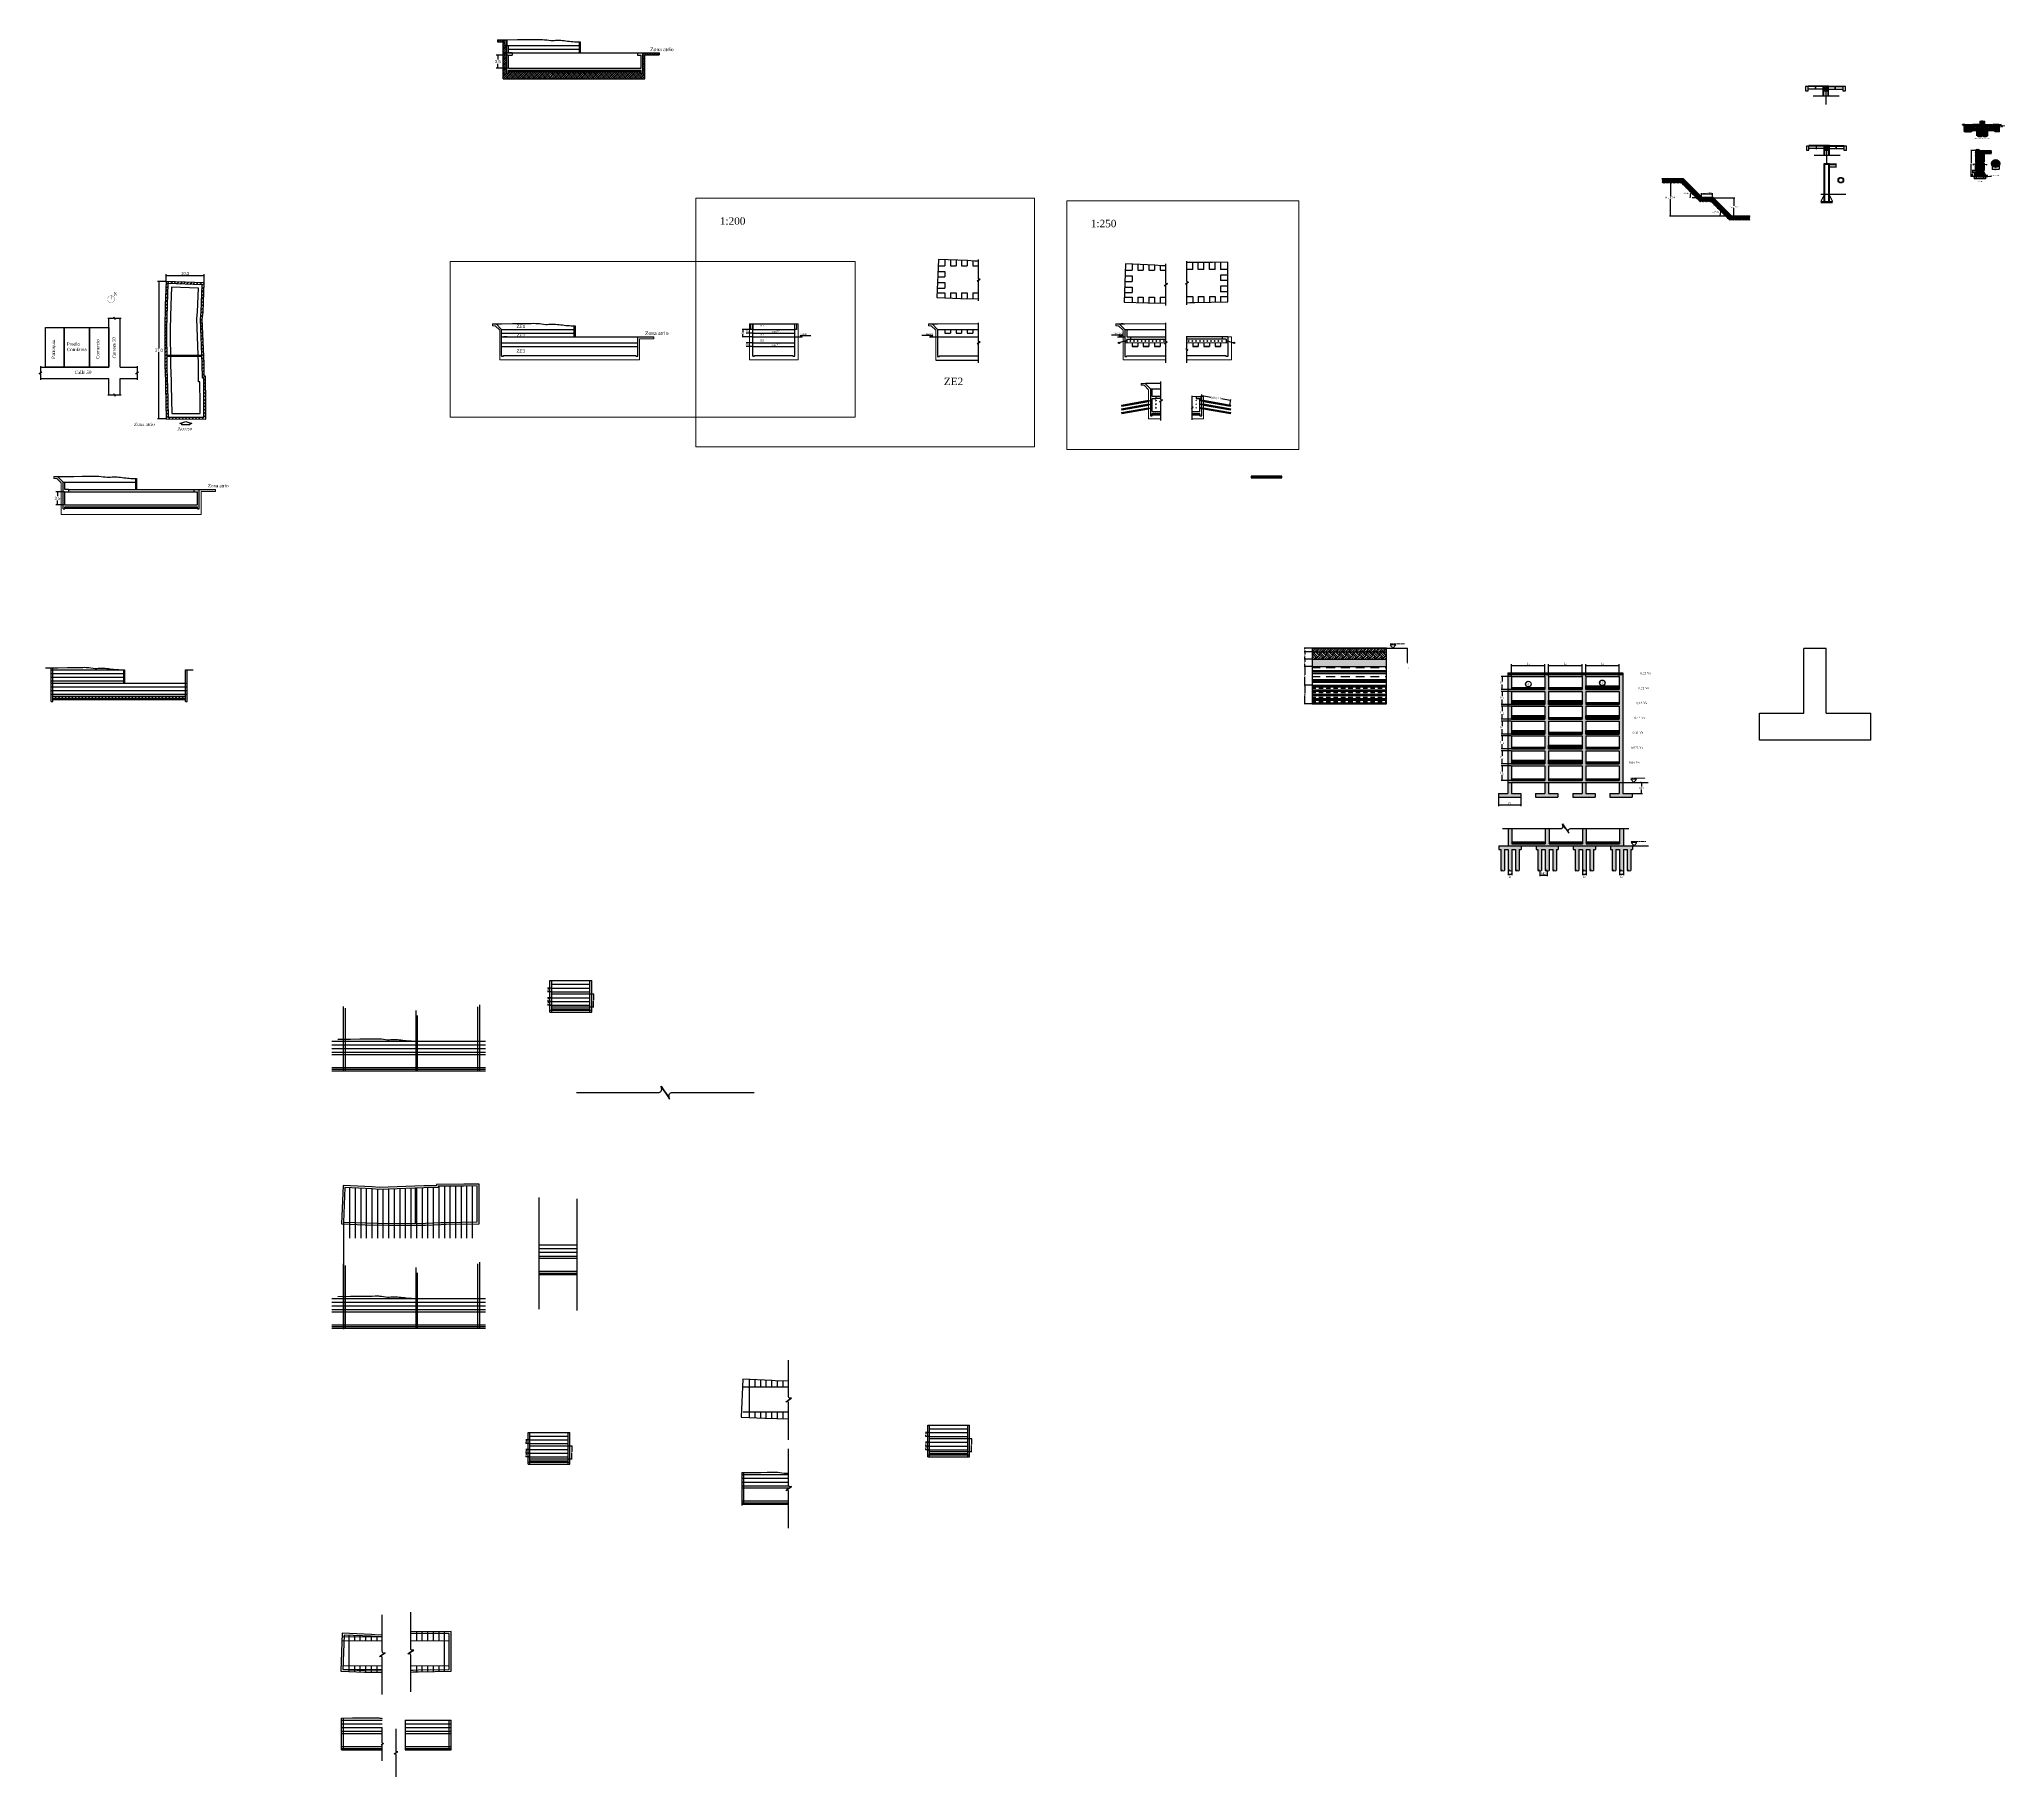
# Model space of a CAD drawing. Header units: metres. Extents: x 1491 to 3802, y 1670 to 4183.
# Drawn here: x 1491 to 2020, y 1670 to 2138 of the extents above; entities outside this region: 2.
import ezdxf
from ezdxf.enums import TextEntityAlignment as Align

# ---------------------------------------------------------------- set-up
doc = ezdxf.new("R2010")
doc.units = ezdxf.units.M
doc.set_wipeout_variables(frame=1)
doc.linetypes.add('CENTER', pattern=[2, 1.25, -0.25, 0.25, -0.25])
doc.linetypes.add('HIDDEN', pattern=[0.375, 0.25, -0.125])
for name, color, linetype in [('01_TEX_TITULOS', 173, 'Continuous'), ('03_TEXT_int', 7, 'Continuous'), ('04_TEXT_int_sec', 7, 'Continuous'), ('0E_TEX_INT', 7, 'Continuous'), ('15_LINEA_ESTRIBOS', 170, 'Continuous'), ('16_LINEA_COL_MURO', 173, 'Continuous'), ('21_BLOQUE_NIVELES', 7, 'Continuous'), ('22_BLOQUE_RECORTE', 7, 'Continuous'), ('23_BLOQUE_SECCIÓN', 7, 'Continuous'), ('25_BLOQUE_PENDIENTE', 7, 'Continuous'), ('31_Cota', 191, 'Continuous'), ('41_HS_COLUMNAS', 8, 'Continuous'), ('43_HS_SECCIONES', 8, 'Continuous'), ('44_HS_Terreno', 8, 'Continuous'), ('50_HS_Granular', 8, 'Continuous'), ('NORTE', 40, 'Continuous')]:
    doc.layers.add(name, color=color, linetype=linetype)
doc.layers.add('42_HS_SECCIONES_SOLIDO', color=7, linetype='Continuous', true_color=0xdee2e1)
doc.layers.add('47_HS_SOLIDO_DETALLE_ROJO', color=7, linetype='Continuous', true_color=0x8f9695)
doc.layers.add('Lim_Hatch', color=254, linetype='Continuous', lineweight=0)
doc.styles.add('Annota_RDC', font='Times New Roman.ttf', dxfattribs={"height": 2.2})
doc.styles.add('Annota_RDC_sec', font='Times New Roman.ttf', dxfattribs={"height": 2})
doc.styles.add('Annotative', font='Arial.ttf')
doc.styles.get("Standard").update_dxf_attribs({"font": 'Arial.ttf'})
doc.styles.add('Standard - Anotativo', font='', dxfattribs={"height": 2})
doc.styles.get('Standard - Anotativo').set_extended_font_data('Century Gothic')
doc.dimstyles.new('Annotative_RDC', dxfattribs={"dimscale": 0.15, "dimtxt": 2, "dimasz": 0.6, "dimexe": 1, "dimexo": 0.3, "dimgap": 0.4, "dimtad": 1, "dimtih": 1, "dimtoh": 1, "dimdec": 1, "dimzin": 1, "dimdsep": 46, "dimtxsty": 'Annotative', "dimblk": 'DOT', "dimblk1": 'DOT', "dimblk2": 'DOT', "dimcen": 0.01, "dimclrd": 191, "dimclre": 191, "dimclrt": 7, "dimadec": 0, "dimazin": 0, "dimtfac": 1, "dimtdec": 1, "dimtmove": 2, "dimatfit": 3, "dimldrblk": 'DOT', "dimfxl": 1, "dimtolj": 1, "dimtzin": 0, "dimarcsym": 0})
pattern_1 = [(45, (-1078.42684, 1937.4836), (0, 0.1347038418), [0.09525, -0.09525]), (45, (-1078.4521, 1937.50886), (0, 0.1347038418), [0.09525, -0.09525]), (45, (-1078.47736, 1937.53412), (0, 0.1347038418), [0.09525, -0.09525]), (135, (-1078.47736, 1937.55096), (-0.1347038418, 0), [0.09525, -0.09525]), (135, (-1078.4521, 1937.57621), (-0.1347038418, 0), [0.09525, -0.09525]), (135, (-1078.42684, 1937.60147), (-0.1347038418, 0), [0.09525, -0.09525])]
pattern_2 = [(45, (0, 0), (-0.202055763, 0.202055763), [])]
pattern_3 = [(90, (0, 0), (-0.5715, 1e-16), []), (90, (0.09525, 0.09525), (-0.5715, 1e-16), []), (90, (0.1905, 0.1905), (-0.5715, 1e-16), []), (90, (0.28575, 0.28575), (-0.5715, 1e-16), [])]

# ---------------------------------------------------------------- blocks, each defined once
blk = doc.blocks.new('*U4')
at = {"layer": '22_BLOQUE_RECORTE', "linetype": 'Continuous'}
h = blk.add_hatch(color=191, dxfattribs=at)
h.dxf.hatch_style = 1
h.paths.add_polyline_path([(-1, 1.1, -0.078331), (-1, 0.9), (-1, 1.1, -0.700782), (-0.8, 1.1), (0, 0), (-1.2, 1.7)])
h = blk.add_hatch(color=191, dxfattribs=at)
h.dxf.hatch_style = 1
h.paths.add_polyline_path([(1.2, -1.7), (1, -1.1, -0.078331), (1, -0.9), (1, -1.1, -0.700782), (0.8, -1.1), (0, 0)])
at = {"layer": '22_BLOQUE_RECORTE', "color": 191, "linetype": 'Continuous'}
for points in [[(9.7, 0), (1.9, 0, 0.490659), (1, -1.1), (1.2, -1.7), (-1.2, 1.7), (-1, 1.1, -0.490659), (-1.9, 0), (-9.7, 0)], [(0, 0), (-0.8, 1.1, 0.700782), (-1, 1.1), (-1, 0.9)], [(0, 0), (0.8, -1.1, 0.700782), (1, -1.1), (1, -0.9)]]:
    blk.add_lwpolyline(points, format="xyb", dxfattribs=at)
blk = doc.blocks.new('*U5')
at = {"layer": '22_BLOQUE_RECORTE', "linetype": 'Continuous'}
h = blk.add_hatch(color=191, dxfattribs=at)
h.dxf.hatch_style = 1
h.paths.add_polyline_path([(-1.7, -1.2), (-1.1, -1, -0.078331), (-0.9, -1), (-1.1, -1, -0.700782), (-1.1, -0.8), (0, 0)])
h = blk.add_hatch(color=191, dxfattribs=at)
h.dxf.hatch_style = 1
h.paths.add_polyline_path([(1.1, 1, -0.078331), (0.9, 1), (1.1, 1, -0.700782), (1.1, 0.8), (0, 0), (1.7, 1.2)])
at = {"layer": '22_BLOQUE_RECORTE', "color": 191, "linetype": 'Continuous'}
for points in [[(0, -9.7), (0, -1.9, 0.490659), (-1.1, -1), (-1.7, -1.2), (1.7, 1.2), (1.1, 1, -0.490659), (0, 1.9), (0, 9.7)], [(0, 0), (-1.1, -0.8, 0.700782), (-1.1, -1), (-0.9, -1)], [(0, 0), (1.1, 0.8, 0.700782), (1.1, 1), (0.9, 1)]]:
    blk.add_lwpolyline(points, format="xyb", dxfattribs=at)
blk = doc.blocks.new('A$C084602F0')
at = {"layer": 'NORTE', "color": 8, "const_width": 0.05}
blk.add_lwpolyline([(0.72, 1.61, 15.899462), (0.92, 1.61)], format="xyb", dxfattribs=at)
blk.add_lwpolyline([(0.82, 0.82), (0.82, 1.79)], dxfattribs=at)
blk = doc.blocks.new('_DOT')
at = {"color": 0, "linetype": 'Continuous'}
blk.add_line((-0.5, 0), (-1, 0), dxfattribs=at)
at = {"color": 0, "linetype": 'Continuous', "const_width": 0.5}
blk.add_lwpolyline([(-0.25, 0, 1), (0.25, 0, 1)], format="xyb", close=True, dxfattribs=at)
blk = doc.blocks.new('*D12')
at = {"layer": '50_HS_Granular', "color": 191, "lineweight": -2, "transparency": 16777216}
for p, q in [((1498.14, 2015.77), (1495.85, 2015.77)), ((1496.25, 2015.53), (1496.25, 2014.58)), ((1498.14, 2012.27), (1495.85, 2012.27)), ((1496.25, 2012.51), (1496.25, 2013.45))]:
    blk.add_line(p, q, dxfattribs=at)
at = {"layer": 'Defpoints', "color": 0, "transparency": 16777216}
for p in [(1498.26, 2015.77), (1496.25, 2012.27), (1498.26, 2012.27)]:
    blk.add_point(p, dxfattribs=at)
at = {"layer": '50_HS_Granular', "color": 191, "lineweight": -2, "transparency": 16777216, "xscale": 0.24, "yscale": 0.24, "zscale": 0.24}
for p, rotation in [((1496.25, 2015.77), 90), ((1496.25, 2012.27), 270)]:
    blk.add_blockref('_DOT', p, dxfattribs=dict(at, rotation=rotation))
at = {"layer": '50_HS_Granular', "color": 7, "transparency": 16777216, "insert": (1496.25, 2014.02), "char_height": 0.8, "attachment_point": 5, "style": 'Annotative'}
blk.add_mtext('\\A1;3.5', dxfattribs=at)
blk = doc.blocks.new('*D13')
at = {"layer": '50_HS_Granular', "color": 191, "lineweight": -2, "transparency": 16777216}
for p, q in [((1525.36, 2072.36), (1523.12, 2072.36)), ((1523.52, 2072.12), (1523.52, 2054.44)), ((1523.52, 2035.63), (1523.52, 2053.31)), ((1525.4, 2035.39), (1523.12, 2035.39))]:
    blk.add_line(p, q, dxfattribs=at)
at = {"layer": 'Defpoints', "color": 0, "transparency": 16777216}
for p in [(1525.48, 2072.36), (1523.52, 2035.39), (1525.52, 2035.39)]:
    blk.add_point(p, dxfattribs=at)
at = {"layer": '50_HS_Granular', "color": 191, "lineweight": -2, "transparency": 16777216, "xscale": 0.24, "yscale": 0.24, "zscale": 0.24}
for p, rotation in [((1523.52, 2072.36), 90), ((1523.52, 2035.39), 270)]:
    blk.add_blockref('_DOT', p, dxfattribs=dict(at, rotation=rotation))
at = {"layer": '50_HS_Granular', "color": 7, "transparency": 16777216, "insert": (1523.52, 2053.87), "char_height": 0.8, "attachment_point": 5, "style": 'Annotative'}
blk.add_mtext('\\A1;37.0', dxfattribs=at)
blk = doc.blocks.new('*D14')
at = {"layer": '50_HS_Granular', "color": 191, "lineweight": -2, "transparency": 16777216}
for p, q in [((1525.48, 2072.48), (1525.48, 2074.36)), ((1525.72, 2073.96), (1535.5, 2073.96)), ((1535.74, 2072.1), (1535.74, 2074.36))]:
    blk.add_line(p, q, dxfattribs=at)
at = {"layer": 'Defpoints', "color": 0, "transparency": 16777216}
for p in [(1535.74, 2073.96), (1525.48, 2072.36), (1535.74, 2071.98)]:
    blk.add_point(p, dxfattribs=at)
at = {"layer": '50_HS_Granular', "color": 191, "lineweight": -2, "transparency": 16777216, "xscale": 0.24, "yscale": 0.24, "zscale": 0.24, "rotation": 180}
blk.add_blockref('_DOT', (1525.48, 2073.96), dxfattribs=at)
at = {"layer": '50_HS_Granular', "color": 191, "lineweight": -2, "transparency": 16777216, "xscale": 0.24, "yscale": 0.24, "zscale": 0.24}
blk.add_blockref('_DOT', (1535.74, 2073.96), dxfattribs=at)
at = {"layer": '50_HS_Granular', "color": 7, "transparency": 16777216, "insert": (1530.61, 2074.53), "char_height": 0.8, "attachment_point": 5, "style": 'Annotative'}
blk.add_mtext('\\A1;10.3', dxfattribs=at)
blk = doc.blocks.new('*D21')
at = {"layer": '04_TEXT_int_sec', "color": 191, "lineweight": -2, "transparency": 16777216}
for p, q in [((1629.18, 1882.29), (1628.11, 1882.29)), ((1628.21, 1882.23), (1628.21, 1881.93)), ((1629.18, 1881.29), (1628.11, 1881.29)), ((1628.21, 1881.35), (1628.21, 1881.65))]:
    blk.add_line(p, q, dxfattribs=at)
at = {"layer": 'Defpoints', "color": 0, "transparency": 16777216}
for p in [(1629.21, 1882.29), (1628.21, 1881.29), (1629.21, 1881.29)]:
    blk.add_point(p, dxfattribs=at)
at = {"layer": '04_TEXT_int_sec', "color": 191, "lineweight": -2, "transparency": 16777216, "xscale": 0.06, "yscale": 0.06, "zscale": 0.06}
for p, rotation in [((1628.21, 1882.29), 90), ((1628.21, 1881.29), 270)]:
    blk.add_blockref('_DOT', p, dxfattribs=dict(at, rotation=rotation))
at = {"layer": '04_TEXT_int_sec', "color": 7, "transparency": 16777216, "insert": (1628.21, 1881.79), "char_height": 0.2, "attachment_point": 5, "style": 'Annotative'}
blk.add_mtext('\\A1;1.0', dxfattribs=at)
blk = doc.blocks.new('*D22')
at = {"layer": '04_TEXT_int_sec', "color": 191, "lineweight": -2, "transparency": 16777216}
for p, q in [((1639.5, 1880.69), (1640.55, 1880.69)), ((1639.5, 1877.19), (1640.55, 1877.19)), ((1640.45, 1880.63), (1640.45, 1879.08)), ((1640.45, 1877.25), (1640.45, 1878.8))]:
    blk.add_line(p, q, dxfattribs=at)
at = {"layer": 'Defpoints', "color": 0, "transparency": 16777216}
for p in [(1639.47, 1880.69), (1639.47, 1877.19), (1640.45, 1877.19)]:
    blk.add_point(p, dxfattribs=at)
at = {"layer": '04_TEXT_int_sec', "color": 191, "lineweight": -2, "transparency": 16777216, "xscale": 0.06, "yscale": 0.06, "zscale": 0.06}
for p, rotation in [((1640.45, 1880.69), 90), ((1640.45, 1877.19), 270)]:
    blk.add_blockref('_DOT', p, dxfattribs=dict(at, rotation=rotation))
at = {"layer": '04_TEXT_int_sec', "color": 7, "transparency": 16777216, "insert": (1640.45, 1878.94), "char_height": 0.2, "attachment_point": 5, "style": 'Annotative'}
blk.add_mtext('\\A1;3.5', dxfattribs=at)
blk = doc.blocks.new('*D23')
at = {"layer": '04_TEXT_int_sec', "color": 191, "lineweight": -2, "transparency": 16777216}
for p, q in [((1629.18, 1879.69), (1628.11, 1879.69)), ((1629.18, 1878.69), (1628.11, 1878.69)), ((1628.21, 1879.63), (1628.21, 1879.33)), ((1628.21, 1878.75), (1628.21, 1879.05))]:
    blk.add_line(p, q, dxfattribs=at)
at = {"layer": 'Defpoints', "color": 0, "transparency": 16777216}
for p in [(1628.21, 1878.69), (1629.21, 1879.69), (1629.21, 1878.69)]:
    blk.add_point(p, dxfattribs=at)
at = {"layer": '04_TEXT_int_sec', "color": 191, "lineweight": -2, "transparency": 16777216, "xscale": 0.06, "yscale": 0.06, "zscale": 0.06}
for p, rotation in [((1628.21, 1879.69), 90), ((1628.21, 1878.69), 270)]:
    blk.add_blockref('_DOT', p, dxfattribs=dict(at, rotation=rotation))
at = {"layer": '04_TEXT_int_sec', "color": 7, "transparency": 16777216, "insert": (1628.21, 1879.19), "char_height": 0.2, "attachment_point": 5, "style": 'Annotative'}
blk.add_mtext('\\A1;1.0', dxfattribs=at)
blk = doc.blocks.new('*D24')
at = {"layer": '04_TEXT_int_sec', "color": 191, "lineweight": -2, "transparency": 16777216}
for p, q in [((1629.18, 1878.69), (1628.11, 1878.69)), ((1629.18, 1877.69), (1628.11, 1877.69)), ((1628.21, 1878.63), (1628.21, 1878.33)), ((1628.21, 1877.75), (1628.21, 1878.05))]:
    blk.add_line(p, q, dxfattribs=at)
at = {"layer": 'Defpoints', "color": 0, "transparency": 16777216}
for p in [(1628.21, 1877.69), (1629.21, 1878.69), (1629.21, 1877.69)]:
    blk.add_point(p, dxfattribs=at)
at = {"layer": '04_TEXT_int_sec', "color": 191, "lineweight": -2, "transparency": 16777216, "xscale": 0.06, "yscale": 0.06, "zscale": 0.06}
for p, rotation in [((1628.21, 1878.69), 90), ((1628.21, 1877.69), 270)]:
    blk.add_blockref('_DOT', p, dxfattribs=dict(at, rotation=rotation))
at = {"layer": '04_TEXT_int_sec', "color": 7, "transparency": 16777216, "insert": (1628.21, 1878.19), "char_height": 0.2, "attachment_point": 5, "style": 'Annotative'}
blk.add_mtext('\\A1;1.0', dxfattribs=at)
blk = doc.blocks.new('*U52')
at = {"layer": '22_BLOQUE_RECORTE', "linetype": 'Continuous'}
h = blk.add_hatch(color=191, dxfattribs=at)
h.dxf.hatch_style = 1
h.paths.add_polyline_path([(-1.16, 1.75), (-1, 1.13, -0.078331), (-0.98, 0.85), (-0.96, 1.1, -0.700782), (-0.84, 1.14), (0, 0)])
h = blk.add_hatch(color=191, dxfattribs=at)
h.dxf.hatch_style = 1
h.paths.add_polyline_path([(1, -1.13, -0.078331), (0.98, -0.85), (0.96, -1.1, -0.700782), (0.84, -1.14), (0, 0), (1.16, -1.75)])
at = {"layer": '22_BLOQUE_RECORTE', "color": 191, "linetype": 'Continuous'}
for points in [[(-23.88, 0), (-1.88, 0, 0.490659), (-1, 1.13), (-1.16, 1.75), (1.16, -1.75), (1, -1.13, -0.490659), (1.88, 0), (23.88, 0)], [(0, 0), (-0.84, 1.14, 0.700782), (-0.96, 1.1), (-0.98, 0.85)], [(0, 0), (0.84, -1.14, 0.700782), (0.96, -1.1), (0.98, -0.85)]]:
    blk.add_lwpolyline(points, format="xyb", dxfattribs=at)
blk = doc.blocks.new('*D26')
at = {"layer": '04_TEXT_int_sec', "color": 191, "lineweight": -2, "transparency": 16777216}
for p, q in [((1623.32, 1760.74), (1622.25, 1760.74)), ((1622.35, 1760.68), (1622.35, 1760.38)), ((1623.32, 1759.74), (1622.25, 1759.74)), ((1622.35, 1759.8), (1622.35, 1760.09))]:
    blk.add_line(p, q, dxfattribs=at)
at = {"layer": 'Defpoints', "color": 0, "transparency": 16777216}
for p in [(1623.35, 1760.74), (1622.35, 1759.74), (1623.35, 1759.74)]:
    blk.add_point(p, dxfattribs=at)
at = {"layer": '04_TEXT_int_sec', "color": 191, "lineweight": -2, "transparency": 16777216, "xscale": 0.06, "yscale": 0.06, "zscale": 0.06}
for p, rotation in [((1622.35, 1760.74), 90), ((1622.35, 1759.74), 270)]:
    blk.add_blockref('_DOT', p, dxfattribs=dict(at, rotation=rotation))
at = {"layer": '04_TEXT_int_sec', "color": 7, "transparency": 16777216, "insert": (1622.35, 1760.24), "char_height": 0.2, "attachment_point": 5, "style": 'Annotative'}
blk.add_mtext('\\A1;1.0', dxfattribs=at)
blk = doc.blocks.new('*D27')
at = {"layer": '04_TEXT_int_sec', "color": 191, "lineweight": -2, "transparency": 16777216}
for p, q in [((1633.64, 1759.14), (1634.69, 1759.14)), ((1633.64, 1755.64), (1634.69, 1755.64)), ((1634.59, 1759.08), (1634.59, 1757.53)), ((1634.59, 1755.7), (1634.59, 1757.24))]:
    blk.add_line(p, q, dxfattribs=at)
at = {"layer": 'Defpoints', "color": 0, "transparency": 16777216}
for p in [(1633.61, 1759.14), (1633.61, 1755.64), (1634.59, 1755.64)]:
    blk.add_point(p, dxfattribs=at)
at = {"layer": '04_TEXT_int_sec', "color": 191, "lineweight": -2, "transparency": 16777216, "xscale": 0.06, "yscale": 0.06, "zscale": 0.06}
for p, rotation in [((1634.59, 1759.14), 90), ((1634.59, 1755.64), 270)]:
    blk.add_blockref('_DOT', p, dxfattribs=dict(at, rotation=rotation))
at = {"layer": '04_TEXT_int_sec', "color": 7, "transparency": 16777216, "insert": (1634.59, 1757.39), "char_height": 0.2, "attachment_point": 5, "style": 'Annotative'}
blk.add_mtext('\\A1;3.5', dxfattribs=at)
blk = doc.blocks.new('*D28')
at = {"layer": '04_TEXT_int_sec', "color": 191, "lineweight": -2, "transparency": 16777216}
for p, q in [((1623.32, 1758.14), (1622.25, 1758.14)), ((1623.32, 1757.14), (1622.25, 1757.14)), ((1622.35, 1758.08), (1622.35, 1757.78)), ((1622.35, 1757.2), (1622.35, 1757.49))]:
    blk.add_line(p, q, dxfattribs=at)
at = {"layer": 'Defpoints', "color": 0, "transparency": 16777216}
for p in [(1622.35, 1757.14), (1623.35, 1758.14), (1623.35, 1757.14)]:
    blk.add_point(p, dxfattribs=at)
at = {"layer": '04_TEXT_int_sec', "color": 191, "lineweight": -2, "transparency": 16777216, "xscale": 0.06, "yscale": 0.06, "zscale": 0.06}
for p, rotation in [((1622.35, 1758.14), 90), ((1622.35, 1757.14), 270)]:
    blk.add_blockref('_DOT', p, dxfattribs=dict(at, rotation=rotation))
at = {"layer": '04_TEXT_int_sec', "color": 7, "transparency": 16777216, "insert": (1622.35, 1757.64), "char_height": 0.2, "attachment_point": 5, "style": 'Annotative'}
blk.add_mtext('\\A1;1.0', dxfattribs=at)
blk = doc.blocks.new('*D29')
at = {"layer": '04_TEXT_int_sec', "color": 191, "lineweight": -2, "transparency": 16777216}
for p, q in [((1623.32, 1757.14), (1622.25, 1757.14)), ((1623.32, 1756.14), (1622.25, 1756.14)), ((1622.35, 1757.08), (1622.35, 1756.78)), ((1622.35, 1756.2), (1622.35, 1756.49))]:
    blk.add_line(p, q, dxfattribs=at)
at = {"layer": 'Defpoints', "color": 0, "transparency": 16777216}
for p in [(1622.35, 1756.14), (1623.35, 1757.14), (1623.35, 1756.14)]:
    blk.add_point(p, dxfattribs=at)
at = {"layer": '04_TEXT_int_sec', "color": 191, "lineweight": -2, "transparency": 16777216, "xscale": 0.06, "yscale": 0.06, "zscale": 0.06}
for p, rotation in [((1622.35, 1757.14), 90), ((1622.35, 1756.14), 270)]:
    blk.add_blockref('_DOT', p, dxfattribs=dict(at, rotation=rotation))
at = {"layer": '04_TEXT_int_sec', "color": 7, "transparency": 16777216, "insert": (1622.35, 1756.64), "char_height": 0.2, "attachment_point": 5, "style": 'Annotative'}
blk.add_mtext('\\A1;1.0', dxfattribs=at)
blk = doc.blocks.new('*D37')
at = {"layer": '50_HS_Granular', "color": 191, "lineweight": -2, "transparency": 16777216}
for p, q in [((1617.48, 2133.24), (1614.3, 2133.24)), ((1614.7, 2133), (1614.7, 2132.06)), ((1614.7, 2129.98), (1614.7, 2130.93)), ((1617.48, 2129.74), (1614.3, 2129.74))]:
    blk.add_line(p, q, dxfattribs=at)
at = {"layer": 'Defpoints', "color": 0, "transparency": 16777216}
for p in [(1617.6, 2133.24), (1614.7, 2129.74), (1617.6, 2129.74)]:
    blk.add_point(p, dxfattribs=at)
at = {"layer": '50_HS_Granular', "color": 191, "lineweight": -2, "transparency": 16777216, "xscale": 0.24, "yscale": 0.24, "zscale": 0.24}
for p, rotation in [((1614.7, 2133.24), 90), ((1614.7, 2129.74), 270)]:
    blk.add_blockref('_DOT', p, dxfattribs=dict(at, rotation=rotation))
at = {"layer": '50_HS_Granular', "color": 7, "transparency": 16777216, "insert": (1614.7, 2131.49), "char_height": 0.8, "attachment_point": 5, "style": 'Annotative'}
blk.add_mtext('\\A1;3.5', dxfattribs=at)
blk = doc.blocks.new('*U43')
at = {"layer": '21_BLOQUE_NIVELES'}
h = blk.add_hatch(color=191, dxfattribs=at)
h.dxf.hatch_style = 1
h.paths.add_polyline_path([(2, 2), (-2, 2), (0, 0)])
at = {"layer": '21_BLOQUE_NIVELES', "color": 191}
for points in [[(-2, 2), (12.7, 2)], [(-2, 2), (0, 0), (2, 2)]]:
    blk.add_lwpolyline(points, dxfattribs=at)
at = {"layer": '21_BLOQUE_NIVELES', "color": 7}
blk.add_attdef('NIVEL_0000', text='', height=2, dxfattribs=at).set_placement((-1.9, 2), align=Align.BOTTOM_LEFT)
blk = doc.blocks.new('*D44')
at = {"layer": '04_TEXT_int_sec', "color": 191, "lineweight": -2, "transparency": 16777216}
for p, q in [((1682.75, 2059.46), (1680.4, 2059.46)), ((1683.23, 2057.46), (1680.4, 2057.46)), ((1680.6, 2059.34), (1680.6, 2058.74)), ((1680.6, 2057.58), (1680.6, 2058.17))]:
    blk.add_line(p, q, dxfattribs=at)
at = {"layer": 'Defpoints', "color": 0, "transparency": 16777216}
for p in [(1680.6, 2059.46), (1682.81, 2059.46), (1683.29, 2057.46)]:
    blk.add_point(p, dxfattribs=at)
at = {"layer": '04_TEXT_int_sec', "color": 191, "lineweight": -2, "transparency": 16777216, "xscale": 0.12, "yscale": 0.12, "zscale": 0.12}
for p, rotation in [((1680.6, 2059.46), 90), ((1680.6, 2057.46), 270)]:
    blk.add_blockref('_DOT', p, dxfattribs=dict(at, rotation=rotation))
at = {"layer": '04_TEXT_int_sec', "color": 7, "transparency": 16777216, "insert": (1680.6, 2058.46), "char_height": 0.4, "attachment_point": 5, "style": 'Annotative'}
blk.add_mtext('\\A1;2.0', dxfattribs=at)
blk = doc.blocks.new('*D48')
at = {"layer": '04_TEXT_int_sec', "color": 191, "lineweight": -2, "transparency": 16777216}
for p, q in [((1730.84, 1762.68), (1729.77, 1762.68)), ((1730.84, 1761.68), (1729.77, 1761.68)), ((1729.87, 1762.62), (1729.87, 1762.33)), ((1729.87, 1761.74), (1729.87, 1762.04))]:
    blk.add_line(p, q, dxfattribs=at)
at = {"layer": 'Defpoints', "color": 0, "transparency": 16777216}
for p in [(1729.87, 1761.68), (1730.87, 1762.68), (1730.87, 1761.68)]:
    blk.add_point(p, dxfattribs=at)
at = {"layer": '04_TEXT_int_sec', "color": 191, "lineweight": -2, "transparency": 16777216, "xscale": 0.06, "yscale": 0.06, "zscale": 0.06}
for p, rotation in [((1729.87, 1762.68), 90), ((1729.87, 1761.68), 270)]:
    blk.add_blockref('_DOT', p, dxfattribs=dict(at, rotation=rotation))
at = {"layer": '04_TEXT_int_sec', "color": 7, "transparency": 16777216, "insert": (1729.87, 1762.18), "char_height": 0.2, "attachment_point": 5, "style": 'Annotative'}
blk.add_mtext('\\A1;1.0', dxfattribs=at)
blk = doc.blocks.new('*D49')
at = {"layer": '04_TEXT_int_sec', "color": 191, "lineweight": -2, "transparency": 16777216}
for p, q in [((1741.16, 1761.08), (1742.21, 1761.08)), ((1742.11, 1761.02), (1742.11, 1759.48)), ((1741.16, 1757.58), (1742.21, 1757.58)), ((1742.11, 1757.64), (1742.11, 1759.19))]:
    blk.add_line(p, q, dxfattribs=at)
at = {"layer": 'Defpoints', "color": 0, "transparency": 16777216}
for p in [(1741.13, 1761.08), (1741.13, 1757.58), (1742.11, 1757.58)]:
    blk.add_point(p, dxfattribs=at)
at = {"layer": '04_TEXT_int_sec', "color": 191, "lineweight": -2, "transparency": 16777216, "xscale": 0.06, "yscale": 0.06, "zscale": 0.06}
for p, rotation in [((1742.11, 1761.08), 90), ((1742.11, 1757.58), 270)]:
    blk.add_blockref('_DOT', p, dxfattribs=dict(at, rotation=rotation))
at = {"layer": '04_TEXT_int_sec', "color": 7, "transparency": 16777216, "insert": (1742.11, 1759.33), "char_height": 0.2, "attachment_point": 5, "style": 'Annotative'}
blk.add_mtext('\\A1;3.5', dxfattribs=at)
blk = doc.blocks.new('*D50')
at = {"layer": '04_TEXT_int_sec', "color": 191, "lineweight": -2, "transparency": 16777216}
for p, q in [((1730.84, 1760.08), (1729.77, 1760.08)), ((1730.84, 1759.08), (1729.77, 1759.08)), ((1729.87, 1760.02), (1729.87, 1759.73)), ((1729.87, 1759.14), (1729.87, 1759.44))]:
    blk.add_line(p, q, dxfattribs=at)
at = {"layer": 'Defpoints', "color": 0, "transparency": 16777216}
for p in [(1729.87, 1759.08), (1730.87, 1760.08), (1730.87, 1759.08)]:
    blk.add_point(p, dxfattribs=at)
at = {"layer": '04_TEXT_int_sec', "color": 191, "lineweight": -2, "transparency": 16777216, "xscale": 0.06, "yscale": 0.06, "zscale": 0.06}
for p, rotation in [((1729.87, 1760.08), 90), ((1729.87, 1759.08), 270)]:
    blk.add_blockref('_DOT', p, dxfattribs=dict(at, rotation=rotation))
at = {"layer": '04_TEXT_int_sec', "color": 7, "transparency": 16777216, "insert": (1729.87, 1759.58), "char_height": 0.2, "attachment_point": 5, "style": 'Annotative'}
blk.add_mtext('\\A1;1.0', dxfattribs=at)
blk = doc.blocks.new('*D51')
at = {"layer": '04_TEXT_int_sec', "color": 191, "lineweight": -2, "transparency": 16777216}
for p, q in [((1730.84, 1759.08), (1729.77, 1759.08)), ((1730.84, 1758.08), (1729.77, 1758.08)), ((1729.87, 1759.02), (1729.87, 1758.73)), ((1729.87, 1758.14), (1729.87, 1758.44))]:
    blk.add_line(p, q, dxfattribs=at)
at = {"layer": 'Defpoints', "color": 0, "transparency": 16777216}
for p in [(1729.87, 1758.08), (1730.87, 1759.08), (1730.87, 1758.08)]:
    blk.add_point(p, dxfattribs=at)
at = {"layer": '04_TEXT_int_sec', "color": 191, "lineweight": -2, "transparency": 16777216, "xscale": 0.06, "yscale": 0.06, "zscale": 0.06}
for p, rotation in [((1729.87, 1759.08), 90), ((1729.87, 1758.08), 270)]:
    blk.add_blockref('_DOT', p, dxfattribs=dict(at, rotation=rotation))
at = {"layer": '04_TEXT_int_sec', "color": 7, "transparency": 16777216, "insert": (1729.87, 1758.58), "char_height": 0.2, "attachment_point": 5, "style": 'Annotative'}
blk.add_mtext('\\A1;1.0', dxfattribs=at)
blk = doc.blocks.new('*U53')
at = {"layer": '21_BLOQUE_NIVELES'}
h = blk.add_hatch(color=191, dxfattribs=at)
h.dxf.hatch_style = 1
h.paths.add_polyline_path([(-2, 2), (2, 2), (0, 0)])
at = {"layer": '21_BLOQUE_NIVELES', "color": 191}
for points in [[(2, 2), (-12.7, 2)], [(2, 2), (0, 0), (-2, 2)]]:
    blk.add_lwpolyline(points, dxfattribs=at)
at = {"layer": '21_BLOQUE_NIVELES', "color": 7}
blk.add_attdef('NIVEL_0000', text='', height=2, dxfattribs=at).set_placement((-4.3, 2), align=Align.BOTTOM_LEFT)
blk = doc.blocks.new('*U64')
at = {"layer": '21_BLOQUE_NIVELES'}
h = blk.add_hatch(color=191, dxfattribs=at)
h.dxf.hatch_style = 1
h.paths.add_polyline_path([(-2, 2), (2, 2), (0, 0)])
at = {"layer": '21_BLOQUE_NIVELES', "color": 191}
for points in [[(2, 2), (-10, 2)], [(2, 2), (0, 0), (-2, 2)]]:
    blk.add_lwpolyline(points, dxfattribs=at)
at = {"layer": '21_BLOQUE_NIVELES', "color": 7}
blk.add_attdef('NIVEL_0000', text='', height=2, dxfattribs=at).set_placement((-4.3, 2), align=Align.BOTTOM_LEFT)
blk = doc.blocks.new('*U55')
at = {"layer": '22_BLOQUE_RECORTE', "linetype": 'Continuous'}
h = blk.add_hatch(color=191, dxfattribs=at)
h.dxf.hatch_style = 1
h.paths.add_polyline_path([(-1.2, 1.8), (-1, 1.1, -0.078331), (-1, 0.9), (-1, 1.1, -0.700782), (-0.8, 1.1), (0, 0)])
h = blk.add_hatch(color=191, dxfattribs=at)
h.dxf.hatch_style = 1
h.paths.add_polyline_path([(1, -1.1, -0.078331), (1, -0.9), (1, -1.1, -0.700782), (0.8, -1.1), (0, 0), (1.2, -1.7)])
at = {"layer": '22_BLOQUE_RECORTE', "color": 191, "linetype": 'Continuous'}
for points in [[(-23.9, 0), (-1.9, 0, 0.490659), (-1, 1.1), (-1.2, 1.8), (1.2, -1.7), (1, -1.1, -0.490659), (1.9, 0), (23.9, 0)], [(0, 0), (-0.8, 1.1, 0.700782), (-1, 1.1), (-1, 0.9)], [(0, 0), (0.8, -1.1, 0.700782), (1, -1.1), (1, -0.9)]]:
    blk.add_lwpolyline(points, format="xyb", dxfattribs=at)
blk = doc.blocks.new('*D63')
at = {"layer": 'Defpoints', "color": 0, "transparency": 16777216}
for p in [(1803.77, 2040.35), (1811.64, 2038.96), (1811.88, 2040.32)]:
    blk.add_point(p, dxfattribs=at)
at = {"layer": 'Lim_Hatch', "color": 191, "lineweight": -2, "transparency": 16777216}
for p, q in [((1803.78, 2040.42), (1804.05, 2041.96)), ((1804.15, 2041.68), (1806.5, 2041.27)), ((1811.74, 2040.35), (1809.4, 2040.76)), ((1811.66, 2039.03), (1811.93, 2040.57))]:
    blk.add_line(p, q, dxfattribs=at)
at = {"layer": 'Lim_Hatch', "color": 191, "lineweight": -2, "transparency": 16777216, "xscale": 0.15, "yscale": 0.15, "zscale": 0.15}
for p, rotation in [((1804.01, 2041.71), 169.999999999998), ((1811.88, 2040.32), 349.999999999998)]:
    blk.add_blockref('_DOT', p, dxfattribs=dict(at, rotation=rotation))
at = {"layer": 'Lim_Hatch', "color": 7, "transparency": 16777216, "insert": (1807.95, 2041.02), "char_height": 0.5, "attachment_point": 5, "style": 'Annotative'}
blk.add_mtext('\\A1;8.0 (min)', dxfattribs=at)
blk = doc.blocks.new('*D69')
at = {"layer": '0E_TEX_INT', "color": 191, "lineweight": -2, "transparency": 16777216}
for p, q in [((1683.23, 2059.46), (1681.52, 2059.46)), ((1683.23, 2058.46), (1681.52, 2058.46)), ((1681.72, 2059.34), (1681.72, 2059.24)), ((1681.72, 2058.58), (1681.72, 2058.67))]:
    blk.add_line(p, q, dxfattribs=at)
at = {"layer": 'Defpoints', "color": 0, "transparency": 16777216}
for p in [(1681.72, 2058.46), (1683.29, 2059.46), (1683.29, 2058.46)]:
    blk.add_point(p, dxfattribs=at)
at = {"layer": '0E_TEX_INT', "color": 191, "lineweight": -2, "transparency": 16777216, "xscale": 0.12, "yscale": 0.12, "zscale": 0.12}
for p, rotation in [((1681.72, 2059.46), 90), ((1681.72, 2058.46), 270)]:
    blk.add_blockref('_DOT', p, dxfattribs=dict(at, rotation=rotation))
at = {"layer": '0E_TEX_INT', "color": 7, "transparency": 16777216, "insert": (1681.72, 2058.96), "char_height": 0.4, "attachment_point": 5, "style": 'Annotative'}
blk.add_mtext('\\A1;1.0', dxfattribs=at)
blk = doc.blocks.new('*D70')
at = {"layer": '0E_TEX_INT', "color": 191, "lineweight": -2, "transparency": 16777216}
for p, q in [((1683.23, 2055.86), (1681.52, 2055.86)), ((1683.23, 2054.86), (1681.52, 2054.86)), ((1681.72, 2055.74), (1681.72, 2055.64)), ((1681.72, 2054.98), (1681.72, 2055.07))]:
    blk.add_line(p, q, dxfattribs=at)
at = {"layer": 'Defpoints', "color": 0, "transparency": 16777216}
for p in [(1681.72, 2054.86), (1683.29, 2055.86), (1683.29, 2054.86)]:
    blk.add_point(p, dxfattribs=at)
at = {"layer": '0E_TEX_INT', "color": 191, "lineweight": -2, "transparency": 16777216, "xscale": 0.12, "yscale": 0.12, "zscale": 0.12}
for p, rotation in [((1681.72, 2055.86), 90), ((1681.72, 2054.86), 270)]:
    blk.add_blockref('_DOT', p, dxfattribs=dict(at, rotation=rotation))
at = {"layer": '0E_TEX_INT', "color": 7, "transparency": 16777216, "insert": (1681.72, 2055.36), "char_height": 0.4, "attachment_point": 5, "style": 'Annotative'}
blk.add_mtext('\\A1;1.0', dxfattribs=at)
blk = doc.blocks.new('*D75')
at = {"layer": '0E_TEX_INT', "color": 191, "lineweight": -2, "transparency": 16777216}
for p, q in [((1930.06, 2099.89), (1929.92, 2099.89)), ((1930.12, 2099.77), (1930.12, 2095.18)), ((1930.12, 2090.01), (1930.12, 2094.61)), ((1946.44, 2089.89), (1929.92, 2089.89))]:
    blk.add_line(p, q, dxfattribs=at)
at = {"layer": 'Defpoints', "color": 0, "transparency": 16777216}
for p in [(1930.12, 2099.89), (1930.12, 2099.89), (1946.5, 2089.89)]:
    blk.add_point(p, dxfattribs=at)
at = {"layer": '0E_TEX_INT', "color": 191, "lineweight": -2, "transparency": 16777216, "xscale": 0.12, "yscale": 0.12, "zscale": 0.12}
for p, rotation in [((1930.12, 2099.89), 90), ((1930.12, 2089.89), 270)]:
    blk.add_blockref('_DOT', p, dxfattribs=dict(at, rotation=rotation))
at = {"layer": '0E_TEX_INT', "color": 7, "transparency": 16777216, "insert": (1930.12, 2094.89), "char_height": 0.4, "attachment_point": 5, "style": 'Annotative'}
blk.add_mtext('\\A1;H{\\H0.7x;\\S^ max;}=10.0', dxfattribs=at)
blk = doc.blocks.new('*D76')
at = {"layer": '0E_TEX_INT', "color": 191, "lineweight": -2, "transparency": 16777216}
for p, q in [((1938.5, 2094.95), (1938.5, 2096.12)), ((1938.62, 2095.92), (1941.38, 2095.92)), ((1941.5, 2094.95), (1941.5, 2096.12))]:
    blk.add_line(p, q, dxfattribs=at)
at = {"layer": 'Defpoints', "color": 0, "transparency": 16777216}
for p in [(1938.5, 2094.89), (1941.5, 2095.92), (1941.5, 2094.89)]:
    blk.add_point(p, dxfattribs=at)
at = {"layer": '0E_TEX_INT', "color": 191, "lineweight": -2, "transparency": 16777216, "xscale": 0.12, "yscale": 0.12, "zscale": 0.12, "rotation": 180}
blk.add_blockref('_DOT', (1938.5, 2095.92), dxfattribs=at)
at = {"layer": '0E_TEX_INT', "color": 191, "lineweight": -2, "transparency": 16777216, "xscale": 0.12, "yscale": 0.12, "zscale": 0.12}
blk.add_blockref('_DOT', (1941.5, 2095.92), dxfattribs=at)
at = {"layer": '0E_TEX_INT', "color": 7, "transparency": 16777216, "insert": (1940, 2096.2), "char_height": 0.4, "attachment_point": 5, "style": 'Annotative'}
blk.add_mtext('\\A1;a{\\H0.7x;\\S^ berma;}=3.0', dxfattribs=at)
blk = doc.blocks.new('*D77')
at = {"layer": '0E_TEX_INT', "color": 191, "lineweight": -2, "transparency": 16777216}
for p, q in [((1941.56, 2094.89), (1947.43, 2094.89)), ((1947.23, 2094.77), (1947.23, 2092.68)), ((1947.17, 2089.89), (1947.03, 2089.89)), ((1947.23, 2090.01), (1947.23, 2092.11))]:
    blk.add_line(p, q, dxfattribs=at)
at = {"layer": 'Defpoints', "color": 0, "transparency": 16777216}
for p in [(1941.5, 2094.89), (1947.23, 2094.89), (1947.23, 2089.89)]:
    blk.add_point(p, dxfattribs=at)
at = {"layer": '0E_TEX_INT', "color": 191, "lineweight": -2, "transparency": 16777216, "xscale": 0.12, "yscale": 0.12, "zscale": 0.12}
for p, rotation in [((1947.23, 2094.89), 90), ((1947.23, 2089.89), 270)]:
    blk.add_blockref('_DOT', p, dxfattribs=dict(at, rotation=rotation))
at = {"layer": '0E_TEX_INT', "color": 7, "transparency": 16777216, "insert": (1947.23, 2092.39), "char_height": 0.4, "attachment_point": 5, "style": 'Annotative'}
blk.add_mtext('\\A1;h{\\H0.7x;\\S^ banco;}=5.0', dxfattribs=at)
blk = doc.blocks.new('*D79')
at = {"layer": '0E_TEX_INT', "color": 191, "lineweight": -2, "transparency": 16777216}
blk.add_arc((1938.5, 2094.89), 3.09, 137.2254, 177.7746, dxfattribs=at)
at = {"layer": 'Defpoints', "color": 0, "transparency": 16777216}
for p in [(1933.5, 2099.89), (1934.95, 2094.89), (1935.82, 2096.44), (1938.5, 2094.89), (1938.5, 2094.89)]:
    blk.add_point(p, dxfattribs=at)
at = {"layer": '0E_TEX_INT', "color": 191, "lineweight": -2, "transparency": 16777216, "xscale": 0.12, "yscale": 0.12, "zscale": 0.12}
for p, rotation in [((1935.41, 2094.89), 268.887279827561), ((1936.32, 2097.08), 46.11272017244069)]:
    blk.add_blockref('_DOT', p, dxfattribs=dict(at, rotation=rotation))
at = {"layer": '0E_TEX_INT', "color": 7, "transparency": 16777216, "insert": (1934.49, 2096.09), "char_height": 0.4, "attachment_point": 5, "style": 'Annotative'}
blk.add_mtext('\\A1;45°-50%%D', dxfattribs=at)
blk = doc.blocks.new('*D80')
at = {"layer": '0E_TEX_INT', "color": 191, "lineweight": -2, "transparency": 16777216}
blk.add_arc((1946.5, 2089.89), 3.09, 137.2254, 177.7746, dxfattribs=at)
at = {"layer": 'Defpoints', "color": 0, "transparency": 16777216}
for p in [(1941.5, 2094.89), (1942.95, 2089.89), (1943.82, 2091.44), (1946.5, 2089.89), (1946.5, 2089.89)]:
    blk.add_point(p, dxfattribs=at)
at = {"layer": '0E_TEX_INT', "color": 191, "lineweight": -2, "transparency": 16777216, "xscale": 0.12, "yscale": 0.12, "zscale": 0.12}
for p, rotation in [((1943.41, 2089.89), 268.8872798275592), ((1944.32, 2092.08), 46.1127201724391)]:
    blk.add_blockref('_DOT', p, dxfattribs=dict(at, rotation=rotation))
at = {"layer": '0E_TEX_INT', "color": 7, "transparency": 16777216, "insert": (1942.41, 2091.01), "char_height": 0.4, "attachment_point": 5, "style": 'Annotative'}
blk.add_mtext('\\A1;45°-50%%D', dxfattribs=at)
blk = doc.blocks.new('*U72')
at = {"lineweight": 0}
for points in [[(-7048.21, 4030.78), (-7048.14, 4030.7), (-7048.28, 4030.7)], [(-7045.72, 4030.78), (-7045.65, 4030.7), (-7045.78, 4030.7)]]:
    blk.add_hatch(color=256, dxfattribs=at).paths.add_polyline_path(points)
at = {"linetype": 'CENTER', "lineweight": 0, "ltscale": 0.0009}
for p, q in [((-7048.27, 4030.68), (-7047.89, 4030.68)), ((-7045.64, 4030.68), (-7046.1, 4030.68))]:
    blk.add_line(p, q, dxfattribs=at)
at = {"lineweight": 0, "flags": 128}
for points in [[(-7048.28, 4030.7), (-7048.14, 4030.7), (-7048.21, 4030.78)], [(-7045.78, 4030.7), (-7045.65, 4030.7), (-7045.72, 4030.78)]]:
    blk.add_lwpolyline(points, close=True, dxfattribs=at)
blk = doc.blocks.new('*D82')
at = {"layer": '0E_TEX_INT', "color": 191, "lineweight": -2, "transparency": 16777216}
for p, q in [((2012.18, 2107.63), (2010.95, 2107.63)), ((2011.05, 2107.57), (2011.05, 2104.24)), ((2011.8, 2100.56), (2010.95, 2100.56)), ((2011.05, 2100.62), (2011.05, 2103.96))]:
    blk.add_line(p, q, dxfattribs=at)
at = {"layer": 'Defpoints', "color": 0, "transparency": 16777216}
for p in [(2011.05, 2107.63), (2012.21, 2107.63), (2011.83, 2100.56)]:
    blk.add_point(p, dxfattribs=at)
at = {"layer": '0E_TEX_INT', "color": 191, "lineweight": -2, "transparency": 16777216, "xscale": 0.06, "yscale": 0.06, "zscale": 0.06}
for p, rotation in [((2011.05, 2107.63), 90), ((2011.05, 2100.56), 270)]:
    blk.add_blockref('_DOT', p, dxfattribs=dict(at, rotation=rotation))
at = {"layer": '0E_TEX_INT', "color": 7, "transparency": 16777216, "insert": (2011.05, 2104.1), "char_height": 0.2, "attachment_point": 5, "style": 'Annotative'}
blk.add_mtext('\\A1;PD', dxfattribs=at)
blk = doc.blocks.new('*D83')
at = {"layer": '0E_TEX_INT', "color": 191, "lineweight": -2, "transparency": 16777216}
for p, q in [((2016.7, 2104.05), (2016.7, 2102.49)), ((2016.76, 2102.59), (2018.49, 2102.59)), ((2018.55, 2104.05), (2018.55, 2102.49))]:
    blk.add_line(p, q, dxfattribs=at)
at = {"layer": 'Defpoints', "color": 0, "transparency": 16777216}
for p in [(2016.7, 2104.08), (2018.55, 2104.08), (2018.55, 2102.59)]:
    blk.add_point(p, dxfattribs=at)
at = {"layer": '0E_TEX_INT', "color": 191, "lineweight": -2, "transparency": 16777216, "xscale": 0.06, "yscale": 0.06, "zscale": 0.06, "rotation": 180}
blk.add_blockref('_DOT', (2016.7, 2102.59), dxfattribs=at)
at = {"layer": '0E_TEX_INT', "color": 191, "lineweight": -2, "transparency": 16777216, "xscale": 0.06, "yscale": 0.06, "zscale": 0.06}
blk.add_blockref('_DOT', (2018.55, 2102.59), dxfattribs=at)
at = {"layer": '0E_TEX_INT', "color": 7, "transparency": 16777216, "insert": (2017.63, 2102.73), "char_height": 0.2, "attachment_point": 5, "style": 'Annotative'}
blk.add_mtext('\\A1;D{\\H0.7x;\\S^ fuste;}', dxfattribs=at)
blk = doc.blocks.new('*D84')
at = {"layer": '0E_TEX_INT', "color": 191, "lineweight": -2, "transparency": 16777216}
for p, q in [((2012.37, 2102.18), (2011.33, 2102.18)), ((2011.79, 2100.56), (2011.33, 2100.56)), ((2011.43, 2102.12), (2011.43, 2101.51)), ((2011.43, 2100.62), (2011.43, 2101.23))]:
    blk.add_line(p, q, dxfattribs=at)
at = {"layer": 'Defpoints', "color": 0, "transparency": 16777216}
for p in [(2011.43, 2100.56), (2011.82, 2100.56), (2012.4, 2102.18)]:
    blk.add_point(p, dxfattribs=at)
at = {"layer": '0E_TEX_INT', "color": 191, "lineweight": -2, "transparency": 16777216, "xscale": 0.06, "yscale": 0.06, "zscale": 0.06}
for p, rotation in [((2011.43, 2102.18), 90), ((2011.43, 2100.56), 270)]:
    blk.add_blockref('_DOT', p, dxfattribs=dict(at, rotation=rotation))
at = {"layer": '0E_TEX_INT', "color": 7, "transparency": 16777216, "insert": (2011.43, 2101.37), "char_height": 0.2, "attachment_point": 5, "style": 'Annotative'}
blk.add_mtext('\\A1;H{\\H0.7x;\\S^ c;}', dxfattribs=at)
blk = doc.blocks.new('*D85')
at = {"layer": '0E_TEX_INT', "color": 191, "lineweight": -2, "transparency": 16777216}
for p, q in [((2014.94, 2100.94), (2015.41, 2100.94)), ((2014.94, 2100.56), (2015.41, 2100.56)), ((2015.31, 2101), (2015.31, 2101.06)), ((2015.31, 2100.94), (2015.31, 2100.89)), ((2015.31, 2100.56), (2015.31, 2100.61)), ((2015.31, 2100.5), (2015.31, 2100.44))]:
    blk.add_line(p, q, dxfattribs=at)
at = {"layer": 'Defpoints', "color": 0, "transparency": 16777216}
for p in [(2014.91, 2100.94), (2014.91, 2100.56), (2015.31, 2100.56)]:
    blk.add_point(p, dxfattribs=at)
at = {"layer": '0E_TEX_INT', "color": 191, "lineweight": -2, "transparency": 16777216, "xscale": 0.06, "yscale": 0.06, "zscale": 0.06}
for p, rotation in [((2015.31, 2100.94), 270), ((2015.31, 2100.56), 90)]:
    blk.add_blockref('_DOT', p, dxfattribs=dict(at, rotation=rotation))
at = {"layer": '0E_TEX_INT', "color": 7, "transparency": 16777216, "insert": (2015.31, 2100.75), "char_height": 0.2, "attachment_point": 5, "style": 'Annotative'}
blk.add_mtext('\\A1;0.2', dxfattribs=at)
blk = doc.blocks.new('*D86')
at = {"layer": '0E_TEX_INT', "color": 191, "lineweight": -2, "transparency": 16777216}
for p, q in [((2011.82, 2100.53), (2011.82, 2099.93)), ((2011.88, 2100.03), (2012.34, 2100.03)), ((2012.4, 2100.53), (2012.4, 2099.93))]:
    blk.add_line(p, q, dxfattribs=at)
at = {"layer": 'Defpoints', "color": 0, "transparency": 16777216}
for p in [(2011.82, 2100.56), (2012.4, 2100.56), (2012.4, 2100.03)]:
    blk.add_point(p, dxfattribs=at)
at = {"layer": '0E_TEX_INT', "color": 191, "lineweight": -2, "transparency": 16777216, "xscale": 0.06, "yscale": 0.06, "zscale": 0.06, "rotation": 180}
blk.add_blockref('_DOT', (2011.82, 2100.03), dxfattribs=at)
at = {"layer": '0E_TEX_INT', "color": 191, "lineweight": -2, "transparency": 16777216, "xscale": 0.06, "yscale": 0.06, "zscale": 0.06}
blk.add_blockref('_DOT', (2012.4, 2100.03), dxfattribs=at)
at = {"layer": '0E_TEX_INT', "color": 7, "transparency": 16777216, "insert": (2012.11, 2100.17), "char_height": 0.2, "attachment_point": 5, "style": 'Annotative'}
blk.add_mtext('\\A1;H{\\H0.7x;\\S^ c;}/2', dxfattribs=at)
blk = doc.blocks.new('*D87')
at = {"layer": '0E_TEX_INT', "color": 191, "lineweight": -2, "transparency": 16777216}
for p, q in [((2012.4, 2100.53), (2012.4, 2099.93)), ((2012.46, 2100.03), (2014.23, 2100.03)), ((2014.29, 2100.53), (2014.29, 2099.93))]:
    blk.add_line(p, q, dxfattribs=at)
at = {"layer": 'Defpoints', "color": 0, "transparency": 16777216}
for p in [(2012.4, 2100.56), (2014.29, 2100.56), (2014.29, 2100.03)]:
    blk.add_point(p, dxfattribs=at)
at = {"layer": '0E_TEX_INT', "color": 191, "lineweight": -2, "transparency": 16777216, "xscale": 0.06, "yscale": 0.06, "zscale": 0.06, "rotation": 180}
blk.add_blockref('_DOT', (2012.4, 2100.03), dxfattribs=at)
at = {"layer": '0E_TEX_INT', "color": 191, "lineweight": -2, "transparency": 16777216, "xscale": 0.06, "yscale": 0.06, "zscale": 0.06}
blk.add_blockref('_DOT', (2014.29, 2100.03), dxfattribs=at)
at = {"layer": '0E_TEX_INT', "color": 7, "transparency": 16777216, "insert": (2013.35, 2100.17), "char_height": 0.2, "attachment_point": 5, "style": 'Annotative'}
blk.add_mtext('\\A1;D{\\H0.7x;\\S^ fuste;}', dxfattribs=at)
blk = doc.blocks.new('*D88')
at = {"layer": '0E_TEX_INT', "color": 191, "lineweight": -2, "transparency": 16777216}
for p, q in [((2014.29, 2100.53), (2014.29, 2099.93)), ((2014.35, 2100.03), (2014.85, 2100.03)), ((2014.91, 2100.53), (2014.91, 2099.93))]:
    blk.add_line(p, q, dxfattribs=at)
at = {"layer": 'Defpoints', "color": 0, "transparency": 16777216}
for p in [(2014.29, 2100.56), (2014.91, 2100.56), (2014.91, 2100.03)]:
    blk.add_point(p, dxfattribs=at)
at = {"layer": '0E_TEX_INT', "color": 191, "lineweight": -2, "transparency": 16777216, "xscale": 0.06, "yscale": 0.06, "zscale": 0.06, "rotation": 180}
blk.add_blockref('_DOT', (2014.29, 2100.03), dxfattribs=at)
at = {"layer": '0E_TEX_INT', "color": 191, "lineweight": -2, "transparency": 16777216, "xscale": 0.06, "yscale": 0.06, "zscale": 0.06}
blk.add_blockref('_DOT', (2014.91, 2100.03), dxfattribs=at)
at = {"layer": '0E_TEX_INT', "color": 7, "transparency": 16777216, "insert": (2014.6, 2100.17), "char_height": 0.2, "attachment_point": 5, "style": 'Annotative'}
blk.add_mtext('\\A1;H{\\H0.7x;\\S^ c;}/2', dxfattribs=at)
blk = doc.blocks.new('*D92')
at = {"layer": '0E_TEX_INT', "color": 191, "lineweight": -2, "transparency": 16777216}
for p, q in [((1833.71, 1973.74), (1831.6, 1973.74)), ((1833.71, 1972.74), (1831.6, 1972.74)), ((1831.8, 1973.62), (1831.8, 1973.53)), ((1831.8, 1972.86), (1831.8, 1972.96))]:
    blk.add_line(p, q, dxfattribs=at)
at = {"layer": 'Defpoints', "color": 0, "transparency": 16777216}
for p in [(1831.8, 1972.74), (1833.77, 1973.74), (1833.77, 1972.74)]:
    blk.add_point(p, dxfattribs=at)
at = {"layer": '0E_TEX_INT', "color": 191, "lineweight": -2, "transparency": 16777216, "xscale": 0.12, "yscale": 0.12, "zscale": 0.12}
for p, rotation in [((1831.8, 1973.74), 90), ((1831.8, 1972.74), 270)]:
    blk.add_blockref('_DOT', p, dxfattribs=dict(at, rotation=rotation))
at = {"layer": '0E_TEX_INT', "color": 7, "transparency": 16777216, "insert": (1831.8, 1973.24), "char_height": 0.4, "attachment_point": 5, "style": 'Annotative'}
blk.add_mtext('\\A1;e{\\H0.7x;\\S^ 1;}', dxfattribs=at)
blk = doc.blocks.new('*D93')
at = {"layer": '0E_TEX_INT', "color": 191, "lineweight": -2, "transparency": 16777216}
for p, q in [((1833.71, 1972.74), (1831.6, 1972.74)), ((1831.8, 1972.62), (1831.8, 1972.03)), ((1833.71, 1970.74), (1831.6, 1970.74)), ((1831.8, 1970.86), (1831.8, 1971.46))]:
    blk.add_line(p, q, dxfattribs=at)
at = {"layer": 'Defpoints', "color": 0, "transparency": 16777216}
for p in [(1833.77, 1972.74), (1831.8, 1970.74), (1833.77, 1970.74)]:
    blk.add_point(p, dxfattribs=at)
at = {"layer": '0E_TEX_INT', "color": 191, "lineweight": -2, "transparency": 16777216, "xscale": 0.12, "yscale": 0.12, "zscale": 0.12}
for p, rotation in [((1831.8, 1972.74), 90), ((1831.8, 1970.74), 270)]:
    blk.add_blockref('_DOT', p, dxfattribs=dict(at, rotation=rotation))
at = {"layer": '0E_TEX_INT', "color": 7, "transparency": 16777216, "insert": (1831.8, 1971.74), "char_height": 0.4, "attachment_point": 5, "style": 'Annotative'}
blk.add_mtext('\\A1;e{\\H0.7x;\\S^ 2;}', dxfattribs=at)
blk = doc.blocks.new('*D94')
at = {"layer": '0E_TEX_INT', "color": 191, "lineweight": -2, "transparency": 16777216}
for p, q in [((1833.71, 1970.74), (1831.6, 1970.74)), ((1833.71, 1968.74), (1831.6, 1968.74)), ((1831.8, 1970.62), (1831.8, 1970.03)), ((1831.8, 1968.86), (1831.8, 1969.46))]:
    blk.add_line(p, q, dxfattribs=at)
at = {"layer": 'Defpoints', "color": 0, "transparency": 16777216}
for p in [(1831.8, 1968.74), (1833.77, 1970.74), (1833.77, 1968.74)]:
    blk.add_point(p, dxfattribs=at)
at = {"layer": '0E_TEX_INT', "color": 191, "lineweight": -2, "transparency": 16777216, "xscale": 0.12, "yscale": 0.12, "zscale": 0.12}
for p, rotation in [((1831.8, 1970.74), 90), ((1831.8, 1968.74), 270)]:
    blk.add_blockref('_DOT', p, dxfattribs=dict(at, rotation=rotation))
at = {"layer": '0E_TEX_INT', "color": 7, "transparency": 16777216, "insert": (1831.8, 1969.74), "char_height": 0.4, "attachment_point": 5, "style": 'Annotative'}
blk.add_mtext('\\A1;e{\\H0.7x;\\S^ 3;}', dxfattribs=at)
blk = doc.blocks.new('*D95')
at = {"layer": '0E_TEX_INT', "color": 191, "lineweight": -2, "transparency": 16777216}
for p, q in [((1833.71, 1968.74), (1831.6, 1968.74)), ((1831.8, 1968.62), (1831.8, 1966.53)), ((1833.71, 1963.74), (1831.6, 1963.74)), ((1831.8, 1963.86), (1831.8, 1965.96))]:
    blk.add_line(p, q, dxfattribs=at)
at = {"layer": 'Defpoints', "color": 0, "transparency": 16777216}
for p in [(1833.77, 1968.74), (1831.8, 1963.74), (1833.77, 1963.74)]:
    blk.add_point(p, dxfattribs=at)
at = {"layer": '0E_TEX_INT', "color": 191, "lineweight": -2, "transparency": 16777216, "xscale": 0.12, "yscale": 0.12, "zscale": 0.12}
for p, rotation in [((1831.8, 1968.74), 90), ((1831.8, 1963.74), 270)]:
    blk.add_blockref('_DOT', p, dxfattribs=dict(at, rotation=rotation))
at = {"layer": '0E_TEX_INT', "color": 7, "transparency": 16777216, "insert": (1831.8, 1966.24), "char_height": 0.4, "attachment_point": 5, "style": 'Annotative'}
blk.add_mtext('\\A1;e{\\H0.7x;\\S^ 4;}', dxfattribs=at)
blk = doc.blocks.new('*D96')
at = {"layer": '0E_TEX_INT', "color": 191, "lineweight": -2, "transparency": 16777216}
for p, q in [((1833.71, 1963.74), (1831.6, 1963.74)), ((1831.8, 1963.62), (1831.8, 1961.53)), ((1833.71, 1958.74), (1831.6, 1958.74)), ((1831.8, 1958.86), (1831.8, 1960.96))]:
    blk.add_line(p, q, dxfattribs=at)
at = {"layer": 'Defpoints', "color": 0, "transparency": 16777216}
for p in [(1833.77, 1963.74), (1831.8, 1958.74), (1833.77, 1958.74)]:
    blk.add_point(p, dxfattribs=at)
at = {"layer": '0E_TEX_INT', "color": 191, "lineweight": -2, "transparency": 16777216, "xscale": 0.12, "yscale": 0.12, "zscale": 0.12}
for p, rotation in [((1831.8, 1963.74), 90), ((1831.8, 1958.74), 270)]:
    blk.add_blockref('_DOT', p, dxfattribs=dict(at, rotation=rotation))
at = {"layer": '0E_TEX_INT', "color": 7, "transparency": 16777216, "insert": (1831.8, 1961.24), "char_height": 0.4, "attachment_point": 5, "style": 'Annotative'}
blk.add_mtext('\\A1;e{\\H0.7x;\\S^ 5;}', dxfattribs=at)
blk = doc.blocks.new('*D104')
at = {"color": 191, "lineweight": -2, "transparency": 16777216}
for p, q in [((1922.26, 1937.6), (1922.05, 1937.6)), ((1922.35, 1937.42), (1922.35, 1936.52)), ((1922.35, 1934.78), (1922.35, 1935.68)), ((1919.97, 1934.6), (1922.65, 1934.6))]:
    blk.add_line(p, q, dxfattribs=at)
at = {"layer": 'Defpoints', "color": 0, "transparency": 16777216}
for p in [(1922.35, 1937.6), (1919.88, 1934.6), (1922.35, 1934.6)]:
    blk.add_point(p, dxfattribs=at)
at = {"color": 191, "lineweight": -2, "transparency": 16777216, "xscale": 0.18, "yscale": 0.18, "zscale": 0.18}
for p, rotation in [((1922.35, 1937.6), 90), ((1922.35, 1934.6), 270)]:
    blk.add_blockref('_DOT', p, dxfattribs=dict(at, rotation=rotation))
at = {"color": 7, "transparency": 16777216, "insert": (1922.35, 1936.1), "char_height": 0.6, "attachment_point": 5, "style": 'Annotative'}
blk.add_mtext('\\A1;PD', dxfattribs=at)
blk = doc.blocks.new('*D107')
at = {"color": 191, "lineweight": -2, "transparency": 16777216}
for p, q in [((1887.38, 1966.19), (1887.38, 1969.37)), ((1887.56, 1969.07), (1896.2, 1969.07)), ((1896.38, 1966.19), (1896.38, 1969.37))]:
    blk.add_line(p, q, dxfattribs=at)
at = {"layer": 'Defpoints', "color": 0, "transparency": 16777216}
for p in [(1896.38, 1969.07), (1887.38, 1966.1), (1896.38, 1966.1)]:
    blk.add_point(p, dxfattribs=at)
at = {"color": 191, "lineweight": -2, "transparency": 16777216, "xscale": 0.18, "yscale": 0.18, "zscale": 0.18, "rotation": 180}
blk.add_blockref('_DOT', (1887.38, 1969.07), dxfattribs=at)
at = {"color": 191, "lineweight": -2, "transparency": 16777216, "xscale": 0.18, "yscale": 0.18, "zscale": 0.18}
blk.add_blockref('_DOT', (1896.38, 1969.07), dxfattribs=at)
at = {"color": 7, "transparency": 16777216, "insert": (1891.88, 1969.49), "char_height": 0.6, "attachment_point": 5, "style": 'Annotative'}
blk.add_mtext('\\A1;L{\\H0.7x;\\S^ 1;}', dxfattribs=at)
blk = doc.blocks.new('*D108')
at = {"color": 191, "lineweight": -2, "transparency": 16777216}
for p, q in [((1897.38, 1966.19), (1897.38, 1969.37)), ((1897.56, 1969.07), (1906.2, 1969.07)), ((1906.38, 1966.19), (1906.38, 1969.37))]:
    blk.add_line(p, q, dxfattribs=at)
at = {"layer": 'Defpoints', "color": 0, "transparency": 16777216}
for p in [(1906.38, 1969.07), (1897.38, 1966.1), (1906.38, 1966.1)]:
    blk.add_point(p, dxfattribs=at)
at = {"color": 191, "lineweight": -2, "transparency": 16777216, "xscale": 0.18, "yscale": 0.18, "zscale": 0.18, "rotation": 180}
blk.add_blockref('_DOT', (1897.38, 1969.07), dxfattribs=at)
at = {"color": 191, "lineweight": -2, "transparency": 16777216, "xscale": 0.18, "yscale": 0.18, "zscale": 0.18}
blk.add_blockref('_DOT', (1906.38, 1969.07), dxfattribs=at)
at = {"color": 7, "transparency": 16777216, "insert": (1901.88, 1969.49), "char_height": 0.6, "attachment_point": 5, "style": 'Annotative'}
blk.add_mtext('\\A1;L{\\H0.7x;\\S^ 2;}', dxfattribs=at)
blk = doc.blocks.new('*D109')
at = {"color": 191, "lineweight": -2, "transparency": 16777216}
for p, q in [((1907.38, 1966.19), (1907.38, 1969.38)), ((1907.56, 1969.08), (1916.2, 1969.08)), ((1916.38, 1966.19), (1916.38, 1969.38))]:
    blk.add_line(p, q, dxfattribs=at)
at = {"layer": 'Defpoints', "color": 0, "transparency": 16777216}
for p in [(1916.38, 1969.08), (1907.38, 1966.1), (1916.38, 1966.1)]:
    blk.add_point(p, dxfattribs=at)
at = {"color": 191, "lineweight": -2, "transparency": 16777216, "xscale": 0.18, "yscale": 0.18, "zscale": 0.18, "rotation": 180}
blk.add_blockref('_DOT', (1907.38, 1969.08), dxfattribs=at)
at = {"color": 191, "lineweight": -2, "transparency": 16777216, "xscale": 0.18, "yscale": 0.18, "zscale": 0.18}
blk.add_blockref('_DOT', (1916.38, 1969.08), dxfattribs=at)
at = {"color": 7, "transparency": 16777216, "insert": (1911.88, 1969.5), "char_height": 0.6, "attachment_point": 5, "style": 'Annotative'}
blk.add_mtext('\\A1;L{\\H0.7x;\\S^ 3;}', dxfattribs=at)
blk = doc.blocks.new('*D114')
at = {"color": 191, "lineweight": -2, "transparency": 16777216}
for p, q in [((1887.29, 1946.1), (1884.59, 1946.1)), ((1884.89, 1945.92), (1884.89, 1944.77)), ((1887.29, 1942.6), (1884.59, 1942.6)), ((1884.89, 1942.78), (1884.89, 1943.93))]:
    blk.add_line(p, q, dxfattribs=at)
at = {"layer": 'Defpoints', "color": 0, "transparency": 16777216}
for p in [(1884.89, 1946.1), (1887.38, 1946.1), (1887.38, 1942.6)]:
    blk.add_point(p, dxfattribs=at)
at = {"color": 191, "lineweight": -2, "transparency": 16777216, "xscale": 0.18, "yscale": 0.18, "zscale": 0.18}
for p, rotation in [((1884.89, 1946.1), 90), ((1884.89, 1942.6), 270)]:
    blk.add_blockref('_DOT', p, dxfattribs=dict(at, rotation=rotation))
at = {"color": 7, "transparency": 16777216, "insert": (1884.89, 1944.35), "char_height": 0.6, "attachment_point": 5, "style": 'Annotative'}
blk.add_mtext('\\A1;H{\\H0.7x;\\S^ 2;}', dxfattribs=at)
blk = doc.blocks.new('*D115')
at = {"color": 191, "lineweight": -2, "transparency": 16777216}
for p, q in [((1887.29, 1942.1), (1884.58, 1942.1)), ((1884.88, 1941.92), (1884.88, 1940.52)), ((1887.29, 1938.1), (1884.58, 1938.1)), ((1884.88, 1938.28), (1884.88, 1939.68))]:
    blk.add_line(p, q, dxfattribs=at)
at = {"layer": 'Defpoints', "color": 0, "transparency": 16777216}
for p in [(1884.88, 1942.1), (1887.38, 1942.1), (1887.38, 1938.1)]:
    blk.add_point(p, dxfattribs=at)
at = {"color": 191, "lineweight": -2, "transparency": 16777216, "xscale": 0.18, "yscale": 0.18, "zscale": 0.18}
for p, rotation in [((1884.88, 1942.1), 90), ((1884.88, 1938.1), 270)]:
    blk.add_blockref('_DOT', p, dxfattribs=dict(at, rotation=rotation))
at = {"color": 7, "transparency": 16777216, "insert": (1884.88, 1940.1), "char_height": 0.6, "attachment_point": 5, "style": 'Annotative'}
blk.add_mtext('\\A1;H{\\H0.7x;\\S^ 1;}', dxfattribs=at)
blk = doc.blocks.new('*D116')
at = {"color": 191, "lineweight": -2, "transparency": 16777216}
for p, q in [((1887.29, 1950.1), (1884.59, 1950.1)), ((1887.29, 1946.6), (1884.59, 1946.6)), ((1884.89, 1949.92), (1884.89, 1948.77)), ((1884.89, 1946.78), (1884.89, 1947.93))]:
    blk.add_line(p, q, dxfattribs=at)
at = {"layer": 'Defpoints', "color": 0, "transparency": 16777216}
for p in [(1884.89, 1950.1), (1887.38, 1950.1), (1887.38, 1946.6)]:
    blk.add_point(p, dxfattribs=at)
at = {"color": 191, "lineweight": -2, "transparency": 16777216, "xscale": 0.18, "yscale": 0.18, "zscale": 0.18}
for p, rotation in [((1884.89, 1950.1), 90), ((1884.89, 1946.6), 270)]:
    blk.add_blockref('_DOT', p, dxfattribs=dict(at, rotation=rotation))
at = {"color": 7, "transparency": 16777216, "insert": (1884.89, 1948.35), "char_height": 0.6, "attachment_point": 5, "style": 'Annotative'}
blk.add_mtext('\\A1;H{\\H0.7x;\\S^ 2;}', dxfattribs=at)
blk = doc.blocks.new('*D117')
at = {"color": 191, "lineweight": -2, "transparency": 16777216}
for p, q in [((1887.29, 1954.1), (1884.59, 1954.1)), ((1884.89, 1953.92), (1884.89, 1952.77)), ((1884.89, 1950.78), (1884.89, 1951.93)), ((1887.29, 1950.6), (1884.59, 1950.6))]:
    blk.add_line(p, q, dxfattribs=at)
at = {"layer": 'Defpoints', "color": 0, "transparency": 16777216}
for p in [(1884.89, 1954.1), (1887.38, 1954.1), (1887.38, 1950.6)]:
    blk.add_point(p, dxfattribs=at)
at = {"color": 191, "lineweight": -2, "transparency": 16777216, "xscale": 0.18, "yscale": 0.18, "zscale": 0.18}
for p, rotation in [((1884.89, 1954.1), 90), ((1884.89, 1950.6), 270)]:
    blk.add_blockref('_DOT', p, dxfattribs=dict(at, rotation=rotation))
at = {"color": 7, "transparency": 16777216, "insert": (1884.89, 1952.35), "char_height": 0.6, "attachment_point": 5, "style": 'Annotative'}
blk.add_mtext('\\A1;H{\\H0.7x;\\S^ 2;}', dxfattribs=at)
blk = doc.blocks.new('*D118')
at = {"color": 191, "lineweight": -2, "transparency": 16777216}
for p, q in [((1887.29, 1958.1), (1884.59, 1958.1)), ((1884.89, 1957.92), (1884.89, 1956.77)), ((1887.29, 1954.6), (1884.59, 1954.6)), ((1884.89, 1954.78), (1884.89, 1955.93))]:
    blk.add_line(p, q, dxfattribs=at)
at = {"layer": 'Defpoints', "color": 0, "transparency": 16777216}
for p in [(1884.89, 1958.1), (1887.38, 1958.1), (1887.38, 1954.6)]:
    blk.add_point(p, dxfattribs=at)
at = {"color": 191, "lineweight": -2, "transparency": 16777216, "xscale": 0.18, "yscale": 0.18, "zscale": 0.18}
for p, rotation in [((1884.89, 1958.1), 90), ((1884.89, 1954.6), 270)]:
    blk.add_blockref('_DOT', p, dxfattribs=dict(at, rotation=rotation))
at = {"color": 7, "transparency": 16777216, "insert": (1884.89, 1956.35), "char_height": 0.6, "attachment_point": 5, "style": 'Annotative'}
blk.add_mtext('\\A1;H{\\H0.7x;\\S^ 2;}', dxfattribs=at)
blk = doc.blocks.new('*D119')
at = {"color": 191, "lineweight": -2, "transparency": 16777216}
for p, q in [((1887.29, 1962.1), (1884.59, 1962.1)), ((1884.89, 1961.92), (1884.89, 1960.77)), ((1887.29, 1958.6), (1884.59, 1958.6)), ((1884.89, 1958.78), (1884.89, 1959.93))]:
    blk.add_line(p, q, dxfattribs=at)
at = {"layer": 'Defpoints', "color": 0, "transparency": 16777216}
for p in [(1884.89, 1962.1), (1887.38, 1962.1), (1887.38, 1958.6)]:
    blk.add_point(p, dxfattribs=at)
at = {"color": 191, "lineweight": -2, "transparency": 16777216, "xscale": 0.18, "yscale": 0.18, "zscale": 0.18}
for p, rotation in [((1884.89, 1962.1), 90), ((1884.89, 1958.6), 270)]:
    blk.add_blockref('_DOT', p, dxfattribs=dict(at, rotation=rotation))
at = {"color": 7, "transparency": 16777216, "insert": (1884.89, 1960.35), "char_height": 0.6, "attachment_point": 5, "style": 'Annotative'}
blk.add_mtext('\\A1;H{\\H0.7x;\\S^ 2;}', dxfattribs=at)
blk = doc.blocks.new('*D120')
at = {"color": 191, "lineweight": -2, "transparency": 16777216}
for p, q in [((1887.29, 1966.1), (1884.59, 1966.1)), ((1887.29, 1962.6), (1884.59, 1962.6)), ((1884.89, 1965.92), (1884.89, 1964.77)), ((1884.89, 1962.78), (1884.89, 1963.93))]:
    blk.add_line(p, q, dxfattribs=at)
at = {"layer": 'Defpoints', "color": 0, "transparency": 16777216}
for p in [(1884.89, 1966.1), (1887.38, 1966.1), (1887.38, 1962.6)]:
    blk.add_point(p, dxfattribs=at)
at = {"color": 191, "lineweight": -2, "transparency": 16777216, "xscale": 0.18, "yscale": 0.18, "zscale": 0.18}
for p, rotation in [((1884.89, 1966.1), 90), ((1884.89, 1962.6), 270)]:
    blk.add_blockref('_DOT', p, dxfattribs=dict(at, rotation=rotation))
at = {"color": 7, "transparency": 16777216, "insert": (1884.89, 1964.35), "char_height": 0.6, "attachment_point": 5, "style": 'Annotative'}
blk.add_mtext('\\A1;H{\\H0.7x;\\S^ 3;}', dxfattribs=at)
blk = doc.blocks.new('*D122')
at = {"color": 191, "lineweight": -2, "transparency": 16777216}
for p, q in [((1883.88, 1933.51), (1883.88, 1931.24)), ((1884.06, 1931.54), (1889.7, 1931.54)), ((1889.88, 1933.51), (1889.88, 1931.24))]:
    blk.add_line(p, q, dxfattribs=at)
at = {"layer": 'Defpoints', "color": 0, "transparency": 16777216}
for p in [(1883.88, 1933.6), (1889.88, 1933.6), (1889.88, 1931.54)]:
    blk.add_point(p, dxfattribs=at)
at = {"color": 191, "lineweight": -2, "transparency": 16777216, "xscale": 0.18, "yscale": 0.18, "zscale": 0.18, "rotation": 180}
blk.add_blockref('_DOT', (1883.88, 1931.54), dxfattribs=at)
at = {"color": 191, "lineweight": -2, "transparency": 16777216, "xscale": 0.18, "yscale": 0.18, "zscale": 0.18}
blk.add_blockref('_DOT', (1889.88, 1931.54), dxfattribs=at)
at = {"color": 7, "transparency": 16777216, "insert": (1886.88, 1931.96), "char_height": 0.6, "attachment_point": 5, "style": 'Annotative'}
blk.add_mtext('\\A1;B', dxfattribs=at)
blk = doc.blocks.new('*D138')
at = {"color": 191, "lineweight": -2, "transparency": 16777216}
for p, q in [((1922.26, 1937.6), (1922.05, 1937.6)), ((1922.35, 1937.42), (1922.35, 1936.52)), ((1922.35, 1934.78), (1922.35, 1935.68)), ((1919.97, 1934.6), (1922.65, 1934.6))]:
    blk.add_line(p, q, dxfattribs=at)
at = {"layer": 'Defpoints', "color": 0, "transparency": 16777216}
for p in [(1922.35, 1937.6), (1919.88, 1934.6), (1922.35, 1934.6)]:
    blk.add_point(p, dxfattribs=at)
at = {"color": 191, "lineweight": -2, "transparency": 16777216, "xscale": 0.18, "yscale": 0.18, "zscale": 0.18}
for p, rotation in [((1922.35, 1937.6), 90), ((1922.35, 1934.6), 270)]:
    blk.add_blockref('_DOT', p, dxfattribs=dict(at, rotation=rotation))
at = {"color": 7, "transparency": 16777216, "insert": (1922.35, 1936.1), "char_height": 0.6, "attachment_point": 5, "style": 'Annotative'}
blk.add_mtext('\\A1;PD', dxfattribs=at)
blk = doc.blocks.new('*D139')
at = {"color": 191, "lineweight": -2, "transparency": 16777216}
for p, q in [((1887.38, 1966.19), (1887.38, 1969.37)), ((1887.56, 1969.07), (1896.2, 1969.07)), ((1896.38, 1966.19), (1896.38, 1969.37))]:
    blk.add_line(p, q, dxfattribs=at)
at = {"layer": 'Defpoints', "color": 0, "transparency": 16777216}
for p in [(1896.38, 1969.07), (1887.38, 1966.1), (1896.38, 1966.1)]:
    blk.add_point(p, dxfattribs=at)
at = {"color": 191, "lineweight": -2, "transparency": 16777216, "xscale": 0.18, "yscale": 0.18, "zscale": 0.18, "rotation": 180}
blk.add_blockref('_DOT', (1887.38, 1969.07), dxfattribs=at)
at = {"color": 191, "lineweight": -2, "transparency": 16777216, "xscale": 0.18, "yscale": 0.18, "zscale": 0.18}
blk.add_blockref('_DOT', (1896.38, 1969.07), dxfattribs=at)
at = {"color": 7, "transparency": 16777216, "insert": (1891.88, 1969.49), "char_height": 0.6, "attachment_point": 5, "style": 'Annotative'}
blk.add_mtext('\\A1;L{\\H0.7x;\\S^ 1;}', dxfattribs=at)
blk = doc.blocks.new('*D140')
at = {"color": 191, "lineweight": -2, "transparency": 16777216}
for p, q in [((1897.38, 1966.19), (1897.38, 1969.37)), ((1897.56, 1969.07), (1906.2, 1969.07)), ((1906.38, 1966.19), (1906.38, 1969.37))]:
    blk.add_line(p, q, dxfattribs=at)
at = {"layer": 'Defpoints', "color": 0, "transparency": 16777216}
for p in [(1906.38, 1969.07), (1897.38, 1966.1), (1906.38, 1966.1)]:
    blk.add_point(p, dxfattribs=at)
at = {"color": 191, "lineweight": -2, "transparency": 16777216, "xscale": 0.18, "yscale": 0.18, "zscale": 0.18, "rotation": 180}
blk.add_blockref('_DOT', (1897.38, 1969.07), dxfattribs=at)
at = {"color": 191, "lineweight": -2, "transparency": 16777216, "xscale": 0.18, "yscale": 0.18, "zscale": 0.18}
blk.add_blockref('_DOT', (1906.38, 1969.07), dxfattribs=at)
at = {"color": 7, "transparency": 16777216, "insert": (1901.88, 1969.49), "char_height": 0.6, "attachment_point": 5, "style": 'Annotative'}
blk.add_mtext('\\A1;L{\\H0.7x;\\S^ 2;}', dxfattribs=at)
blk = doc.blocks.new('*D141')
at = {"color": 191, "lineweight": -2, "transparency": 16777216}
for p, q in [((1907.38, 1966.19), (1907.38, 1969.38)), ((1907.56, 1969.08), (1916.2, 1969.08)), ((1916.38, 1966.19), (1916.38, 1969.38))]:
    blk.add_line(p, q, dxfattribs=at)
at = {"layer": 'Defpoints', "color": 0, "transparency": 16777216}
for p in [(1916.38, 1969.08), (1907.38, 1966.1), (1916.38, 1966.1)]:
    blk.add_point(p, dxfattribs=at)
at = {"color": 191, "lineweight": -2, "transparency": 16777216, "xscale": 0.18, "yscale": 0.18, "zscale": 0.18, "rotation": 180}
blk.add_blockref('_DOT', (1907.38, 1969.08), dxfattribs=at)
at = {"color": 191, "lineweight": -2, "transparency": 16777216, "xscale": 0.18, "yscale": 0.18, "zscale": 0.18}
blk.add_blockref('_DOT', (1916.38, 1969.08), dxfattribs=at)
at = {"color": 7, "transparency": 16777216, "insert": (1911.88, 1969.5), "char_height": 0.6, "attachment_point": 5, "style": 'Annotative'}
blk.add_mtext('\\A1;L{\\H0.7x;\\S^ 3;}', dxfattribs=at)
blk = doc.blocks.new('*D142')
at = {"color": 191, "lineweight": -2, "transparency": 16777216}
for p, q in [((1887.29, 1946.1), (1884.59, 1946.1)), ((1884.89, 1945.92), (1884.89, 1944.77)), ((1887.29, 1942.6), (1884.59, 1942.6)), ((1884.89, 1942.78), (1884.89, 1943.93))]:
    blk.add_line(p, q, dxfattribs=at)
at = {"layer": 'Defpoints', "color": 0, "transparency": 16777216}
for p in [(1884.89, 1946.1), (1887.38, 1946.1), (1887.38, 1942.6)]:
    blk.add_point(p, dxfattribs=at)
at = {"color": 191, "lineweight": -2, "transparency": 16777216, "xscale": 0.18, "yscale": 0.18, "zscale": 0.18}
for p, rotation in [((1884.89, 1946.1), 90), ((1884.89, 1942.6), 270)]:
    blk.add_blockref('_DOT', p, dxfattribs=dict(at, rotation=rotation))
at = {"color": 7, "transparency": 16777216, "insert": (1884.89, 1944.35), "char_height": 0.6, "attachment_point": 5, "style": 'Annotative'}
blk.add_mtext('\\A1;H{\\H0.7x;\\S^ 2;}', dxfattribs=at)
blk = doc.blocks.new('*D143')
at = {"color": 191, "lineweight": -2, "transparency": 16777216}
for p, q in [((1887.29, 1942.1), (1884.58, 1942.1)), ((1884.88, 1941.92), (1884.88, 1940.52)), ((1887.29, 1938.1), (1884.58, 1938.1)), ((1884.88, 1938.28), (1884.88, 1939.68))]:
    blk.add_line(p, q, dxfattribs=at)
at = {"layer": 'Defpoints', "color": 0, "transparency": 16777216}
for p in [(1884.88, 1942.1), (1887.38, 1942.1), (1887.38, 1938.1)]:
    blk.add_point(p, dxfattribs=at)
at = {"color": 191, "lineweight": -2, "transparency": 16777216, "xscale": 0.18, "yscale": 0.18, "zscale": 0.18}
for p, rotation in [((1884.88, 1942.1), 90), ((1884.88, 1938.1), 270)]:
    blk.add_blockref('_DOT', p, dxfattribs=dict(at, rotation=rotation))
at = {"color": 7, "transparency": 16777216, "insert": (1884.88, 1940.1), "char_height": 0.6, "attachment_point": 5, "style": 'Annotative'}
blk.add_mtext('\\A1;H{\\H0.7x;\\S^ 1;}', dxfattribs=at)
blk = doc.blocks.new('*D144')
at = {"color": 191, "lineweight": -2, "transparency": 16777216}
for p, q in [((1887.29, 1950.1), (1884.59, 1950.1)), ((1887.29, 1946.6), (1884.59, 1946.6)), ((1884.89, 1949.92), (1884.89, 1948.77)), ((1884.89, 1946.78), (1884.89, 1947.93))]:
    blk.add_line(p, q, dxfattribs=at)
at = {"layer": 'Defpoints', "color": 0, "transparency": 16777216}
for p in [(1884.89, 1950.1), (1887.38, 1950.1), (1887.38, 1946.6)]:
    blk.add_point(p, dxfattribs=at)
at = {"color": 191, "lineweight": -2, "transparency": 16777216, "xscale": 0.18, "yscale": 0.18, "zscale": 0.18}
for p, rotation in [((1884.89, 1950.1), 90), ((1884.89, 1946.6), 270)]:
    blk.add_blockref('_DOT', p, dxfattribs=dict(at, rotation=rotation))
at = {"color": 7, "transparency": 16777216, "insert": (1884.89, 1948.35), "char_height": 0.6, "attachment_point": 5, "style": 'Annotative'}
blk.add_mtext('\\A1;H{\\H0.7x;\\S^ 2;}', dxfattribs=at)
blk = doc.blocks.new('*D145')
at = {"color": 191, "lineweight": -2, "transparency": 16777216}
for p, q in [((1887.29, 1954.1), (1884.59, 1954.1)), ((1884.89, 1953.92), (1884.89, 1952.77)), ((1884.89, 1950.78), (1884.89, 1951.93)), ((1887.29, 1950.6), (1884.59, 1950.6))]:
    blk.add_line(p, q, dxfattribs=at)
at = {"layer": 'Defpoints', "color": 0, "transparency": 16777216}
for p in [(1884.89, 1954.1), (1887.38, 1954.1), (1887.38, 1950.6)]:
    blk.add_point(p, dxfattribs=at)
at = {"color": 191, "lineweight": -2, "transparency": 16777216, "xscale": 0.18, "yscale": 0.18, "zscale": 0.18}
for p, rotation in [((1884.89, 1954.1), 90), ((1884.89, 1950.6), 270)]:
    blk.add_blockref('_DOT', p, dxfattribs=dict(at, rotation=rotation))
at = {"color": 7, "transparency": 16777216, "insert": (1884.89, 1952.35), "char_height": 0.6, "attachment_point": 5, "style": 'Annotative'}
blk.add_mtext('\\A1;H{\\H0.7x;\\S^ 2;}', dxfattribs=at)
blk = doc.blocks.new('*D146')
at = {"color": 191, "lineweight": -2, "transparency": 16777216}
for p, q in [((1887.29, 1958.1), (1884.59, 1958.1)), ((1884.89, 1957.92), (1884.89, 1956.77)), ((1887.29, 1954.6), (1884.59, 1954.6)), ((1884.89, 1954.78), (1884.89, 1955.93))]:
    blk.add_line(p, q, dxfattribs=at)
at = {"layer": 'Defpoints', "color": 0, "transparency": 16777216}
for p in [(1884.89, 1958.1), (1887.38, 1958.1), (1887.38, 1954.6)]:
    blk.add_point(p, dxfattribs=at)
at = {"color": 191, "lineweight": -2, "transparency": 16777216, "xscale": 0.18, "yscale": 0.18, "zscale": 0.18}
for p, rotation in [((1884.89, 1958.1), 90), ((1884.89, 1954.6), 270)]:
    blk.add_blockref('_DOT', p, dxfattribs=dict(at, rotation=rotation))
at = {"color": 7, "transparency": 16777216, "insert": (1884.89, 1956.35), "char_height": 0.6, "attachment_point": 5, "style": 'Annotative'}
blk.add_mtext('\\A1;H{\\H0.7x;\\S^ 2;}', dxfattribs=at)
blk = doc.blocks.new('*D147')
at = {"color": 191, "lineweight": -2, "transparency": 16777216}
for p, q in [((1887.29, 1962.1), (1884.59, 1962.1)), ((1884.89, 1961.92), (1884.89, 1960.77)), ((1887.29, 1958.6), (1884.59, 1958.6)), ((1884.89, 1958.78), (1884.89, 1959.93))]:
    blk.add_line(p, q, dxfattribs=at)
at = {"layer": 'Defpoints', "color": 0, "transparency": 16777216}
for p in [(1884.89, 1962.1), (1887.38, 1962.1), (1887.38, 1958.6)]:
    blk.add_point(p, dxfattribs=at)
at = {"color": 191, "lineweight": -2, "transparency": 16777216, "xscale": 0.18, "yscale": 0.18, "zscale": 0.18}
for p, rotation in [((1884.89, 1962.1), 90), ((1884.89, 1958.6), 270)]:
    blk.add_blockref('_DOT', p, dxfattribs=dict(at, rotation=rotation))
at = {"color": 7, "transparency": 16777216, "insert": (1884.89, 1960.35), "char_height": 0.6, "attachment_point": 5, "style": 'Annotative'}
blk.add_mtext('\\A1;H{\\H0.7x;\\S^ 2;}', dxfattribs=at)
blk = doc.blocks.new('*D148')
at = {"color": 191, "lineweight": -2, "transparency": 16777216}
for p, q in [((1887.29, 1966.1), (1884.59, 1966.1)), ((1887.29, 1962.6), (1884.59, 1962.6)), ((1884.89, 1965.92), (1884.89, 1964.77)), ((1884.89, 1962.78), (1884.89, 1963.93))]:
    blk.add_line(p, q, dxfattribs=at)
at = {"layer": 'Defpoints', "color": 0, "transparency": 16777216}
for p in [(1884.89, 1966.1), (1887.38, 1966.1), (1887.38, 1962.6)]:
    blk.add_point(p, dxfattribs=at)
at = {"color": 191, "lineweight": -2, "transparency": 16777216, "xscale": 0.18, "yscale": 0.18, "zscale": 0.18}
for p, rotation in [((1884.89, 1966.1), 90), ((1884.89, 1962.6), 270)]:
    blk.add_blockref('_DOT', p, dxfattribs=dict(at, rotation=rotation))
at = {"color": 7, "transparency": 16777216, "insert": (1884.89, 1964.35), "char_height": 0.6, "attachment_point": 5, "style": 'Annotative'}
blk.add_mtext('\\A1;H{\\H0.7x;\\S^ 3;}', dxfattribs=at)
blk = doc.blocks.new('*D149')
at = {"color": 191, "lineweight": -2, "transparency": 16777216}
for p, q in [((1883.88, 1933.51), (1883.88, 1931.24)), ((1884.06, 1931.54), (1889.7, 1931.54)), ((1889.88, 1933.51), (1889.88, 1931.24))]:
    blk.add_line(p, q, dxfattribs=at)
at = {"layer": 'Defpoints', "color": 0, "transparency": 16777216}
for p in [(1883.88, 1933.6), (1889.88, 1933.6), (1889.88, 1931.54)]:
    blk.add_point(p, dxfattribs=at)
at = {"color": 191, "lineweight": -2, "transparency": 16777216, "xscale": 0.18, "yscale": 0.18, "zscale": 0.18, "rotation": 180}
blk.add_blockref('_DOT', (1883.88, 1931.54), dxfattribs=at)
at = {"color": 191, "lineweight": -2, "transparency": 16777216, "xscale": 0.18, "yscale": 0.18, "zscale": 0.18}
blk.add_blockref('_DOT', (1889.88, 1931.54), dxfattribs=at)
at = {"color": 7, "transparency": 16777216, "insert": (1886.88, 1931.96), "char_height": 0.6, "attachment_point": 5, "style": 'Annotative'}
blk.add_mtext('\\A1;B', dxfattribs=at)
blk = doc.blocks.new('*D163')
at = {"layer": '0E_TEX_INT', "color": 191, "lineweight": -2, "transparency": 16777216}
for p, q in [((1886.48, 1913.84), (1886.48, 1912.63)), ((1886.66, 1912.93), (1887.3, 1912.93)), ((1887.48, 1913.84), (1887.48, 1912.63))]:
    blk.add_line(p, q, dxfattribs=at)
at = {"layer": 'Defpoints', "color": 0, "transparency": 16777216}
for p in [(1886.48, 1913.93), (1887.48, 1913.93), (1887.48, 1912.93)]:
    blk.add_point(p, dxfattribs=at)
at = {"layer": '0E_TEX_INT', "color": 191, "lineweight": -2, "transparency": 16777216, "xscale": 0.18, "yscale": 0.18, "zscale": 0.18, "rotation": 180}
blk.add_blockref('_DOT', (1886.48, 1912.93), dxfattribs=at)
at = {"layer": '0E_TEX_INT', "color": 191, "lineweight": -2, "transparency": 16777216, "xscale": 0.18, "yscale": 0.18, "zscale": 0.18}
blk.add_blockref('_DOT', (1887.48, 1912.93), dxfattribs=at)
at = {"layer": '0E_TEX_INT', "color": 7, "transparency": 16777216, "insert": (1886.98, 1912.21), "char_height": 0.6, "attachment_point": 5, "style": 'Annotative'}
blk.add_mtext('\\A1;D', dxfattribs=at)
blk = doc.blocks.new('*D165')
at = {"layer": '0E_TEX_INT', "color": 191, "lineweight": -2, "transparency": 16777216}
for p, q in [((1906.48, 1913.84), (1906.48, 1912.63)), ((1906.66, 1912.93), (1907.3, 1912.93)), ((1907.48, 1913.84), (1907.48, 1912.63))]:
    blk.add_line(p, q, dxfattribs=at)
at = {"layer": 'Defpoints', "color": 0, "transparency": 16777216}
for p in [(1906.48, 1913.93), (1907.48, 1913.93), (1907.48, 1912.93)]:
    blk.add_point(p, dxfattribs=at)
at = {"layer": '0E_TEX_INT', "color": 191, "lineweight": -2, "transparency": 16777216, "xscale": 0.18, "yscale": 0.18, "zscale": 0.18, "rotation": 180}
blk.add_blockref('_DOT', (1906.48, 1912.93), dxfattribs=at)
at = {"layer": '0E_TEX_INT', "color": 191, "lineweight": -2, "transparency": 16777216, "xscale": 0.18, "yscale": 0.18, "zscale": 0.18}
blk.add_blockref('_DOT', (1907.48, 1912.93), dxfattribs=at)
at = {"layer": '0E_TEX_INT', "color": 7, "transparency": 16777216, "insert": (1906.98, 1912.21), "char_height": 0.6, "attachment_point": 5, "style": 'Annotative'}
blk.add_mtext('\\A1;D', dxfattribs=at)
blk = doc.blocks.new('*D166')
at = {"layer": '0E_TEX_INT', "color": 191, "lineweight": -2, "transparency": 16777216}
for p, q in [((1916.48, 1913.84), (1916.48, 1912.63)), ((1916.66, 1912.93), (1917.3, 1912.93)), ((1917.48, 1913.84), (1917.48, 1912.63))]:
    blk.add_line(p, q, dxfattribs=at)
at = {"layer": 'Defpoints', "color": 0, "transparency": 16777216}
for p in [(1916.48, 1913.93), (1917.48, 1913.93), (1917.48, 1912.93)]:
    blk.add_point(p, dxfattribs=at)
at = {"layer": '0E_TEX_INT', "color": 191, "lineweight": -2, "transparency": 16777216, "xscale": 0.18, "yscale": 0.18, "zscale": 0.18, "rotation": 180}
blk.add_blockref('_DOT', (1916.48, 1912.93), dxfattribs=at)
at = {"layer": '0E_TEX_INT', "color": 191, "lineweight": -2, "transparency": 16777216, "xscale": 0.18, "yscale": 0.18, "zscale": 0.18}
blk.add_blockref('_DOT', (1917.48, 1912.93), dxfattribs=at)
at = {"layer": '0E_TEX_INT', "color": 7, "transparency": 16777216, "insert": (1916.98, 1912.21), "char_height": 0.6, "attachment_point": 5, "style": 'Annotative'}
blk.add_mtext('\\A1;D', dxfattribs=at)
blk = doc.blocks.new('*D167')
at = {"layer": '0E_TEX_INT', "color": 191, "lineweight": -2, "transparency": 16777216}
for p, q in [((1894.98, 1913.84), (1894.98, 1912.36)), ((1895.16, 1912.66), (1896.8, 1912.66)), ((1896.98, 1913.84), (1896.98, 1912.36))]:
    blk.add_line(p, q, dxfattribs=at)
at = {"layer": 'Defpoints', "color": 0, "transparency": 16777216}
for p in [(1894.98, 1913.93), (1896.98, 1913.93), (1896.98, 1912.66)]:
    blk.add_point(p, dxfattribs=at)
at = {"layer": '0E_TEX_INT', "color": 191, "lineweight": -2, "transparency": 16777216, "xscale": 0.18, "yscale": 0.18, "zscale": 0.18, "rotation": 180}
blk.add_blockref('_DOT', (1894.98, 1912.66), dxfattribs=at)
at = {"layer": '0E_TEX_INT', "color": 191, "lineweight": -2, "transparency": 16777216, "xscale": 0.18, "yscale": 0.18, "zscale": 0.18}
blk.add_blockref('_DOT', (1896.98, 1912.66), dxfattribs=at)
at = {"layer": '0E_TEX_INT', "color": 7, "transparency": 16777216, "insert": (1895.98, 1913.08), "char_height": 0.6, "attachment_point": 5, "style": 'Annotative'}
blk.add_mtext('\\A1;ND', dxfattribs=at)

msp = doc.modelspace()

# ---------------------------------------------------------------- hatches: boundary and pattern name
h = msp.add_hatch()
h.set_pattern_fill('EARTH', color=8, scale=0.015, angle=45)
h.set_pattern_definition([(45, (2092.57226, 2111.23595), (0, 0.13470384), [0.09525, -0.09525]), (45, (2092.54701, 2111.26121), (0, 0.13470384), [0.09525, -0.09525]), (45, (2092.52175, 2111.28646), (0, 0.13470384), [0.09525, -0.09525]), (135, (2092.52175, 2111.3033), (-0.13470384, 0), [0.09525, -0.09525]), (135, (2092.54701, 2111.32856), (-0.13470384, 0), [0.09525, -0.09525]), (135, (2092.57226, 2111.35381), (-0.13470384, 0), [0.09525, -0.09525])])
h.paths.add_polyline_path([(2009.31, 2114.56), (2008.71, 2114.56), (2008.71, 2114.41), (2009.16, 2114.41), (2009.16, 2112.61), (2009.76, 2112.61), (2009.8, 2112.61), (2011.15, 2112.61), (2011.15, 2112.85), (2011.41, 2112.85), (2011.41, 2113), (2011, 2113), (2011, 2112.76), (2009.95, 2112.76), (2009.95, 2113), (2009.61, 2113), (2009.61, 2112.76), (2009.31, 2112.76)])
h = msp.add_hatch()
h.set_pattern_fill('ANSI31', color=8, scale=0.012)
h.set_pattern_definition([(45, (-1078.426842, 1937.483605), (-0.02694076836, 0.02694076836), [])])
h.paths.add_polyline_path([(2009.31, 2114.56), (2009.31, 2114.5), (2011.41, 2114.5), (2011.41, 2114.56)])
h.paths.add_polyline_path([(2013.37, 2114.5), (2013.37, 2114.56), (2011.51, 2114.56), (2011.51, 2114.5)])
h.paths.add_polyline_path([(2016.73, 2114.5), (2016.73, 2114.56), (2014.69, 2114.56), (2014.69, 2114.5)])
h.paths.add_polyline_path([(2016.84, 2114.56), (2016.84, 2114.5), (2018.51, 2114.5), (2018.51, 2114.56)])
h = msp.add_hatch()
h.set_pattern_fill('EARTH', color=8, scale=0.015, angle=45)
h.set_pattern_definition(pattern_1)
h.paths.add_polyline_path([(2012.68, 2113), (2011.51, 2113), (2011.51, 2112.85), (2012.53, 2112.85), (2012.53, 2111.56), (2012.68, 2111.56)])
h = msp.add_hatch()
h.set_pattern_fill('HONEY', color=8, scale=0.006)
h.set_pattern_definition([(0, (-1078.426842, 1937.483605), (0.028575, 0.01649778387), [0.01905, -0.0381]), (120, (-1078.426842, 1937.483605), (-0.02857499994, 0.01649778398), [0.01905, -0.0381]), (60, (-1078.426842, 1937.483605), (6e-11, 0.03299556785), [-0.0381, 0.01905])])
h.paths.add_polyline_path([(2013.37, 2114.2), (2013.43, 2114.2), (2013.43, 2114.56), (2013.37, 2114.56)])
h.paths.add_polyline_path([(2014.63, 2114.2), (2014.69, 2114.2), (2014.69, 2114.56), (2014.63, 2114.56)])
h = msp.add_hatch()
h.set_pattern_fill('EARTH', color=8, scale=0.015, angle=45)
h.set_pattern_definition(pattern_1)
h.paths.add_polyline_path([(2016.73, 2113), (2015.38, 2113), (2015.38, 2111.56), (2015.53, 2111.56), (2015.53, 2112.85), (2016.73, 2112.85)])
h = msp.add_hatch()
h.set_pattern_fill('EARTH', color=8, scale=0.015, angle=45)
h.set_pattern_definition(pattern_1)
h.paths.add_polyline_path([(2017.46, 2113), (2016.84, 2113), (2016.84, 2112.85), (2017.31, 2112.85), (2017.31, 2112.61), (2018.66, 2112.61), (2018.66, 2114.41), (2019.11, 2114.41), (2019.11, 2114.56), (2018.51, 2114.56), (2018.51, 2112.76), (2017.46, 2112.76)])
h = msp.add_hatch()
h.set_pattern_fill('EARTH', color=8, scale=0.009623, angle=45)
h.set_pattern_definition([(45, (2080.570433, 2253.21373), (0, 0.086415209), [0.06110478, -0.06110478]), (45, (2080.55423, 2253.229934), (0, 0.086415209), [0.06110478, -0.06110478]), (45, (2080.53803, 2253.24614), (0, 0.086415209), [0.06110478, -0.06110478]), (135, (2080.53803, 2253.25694), (-0.086415209, 0), [0.06110478, -0.06110478]), (135, (2080.55423, 2253.27314), (-0.086415209, 0), [0.06110478, -0.06110478]), (135, (2080.570433, 2253.289345), (-0.086415209, 0), [0.06110478, -0.06110478])])
h.paths.add_polyline_path([(2014.91, 2100.56), (2011.83, 2100.56), (2011.83, 2100.46), (2014.91, 2100.46)])
h = msp.add_hatch()
h.set_pattern_fill('ANSI31', color=256, scale=0.3)
h.set_pattern_definition(pattern_2)
h.paths.add_polyline_path([(1886.38, 1967.1), (1886.38, 1966.6), (1917.38, 1966.6), (1917.38, 1967.1)])
h = msp.add_hatch()
h.set_pattern_fill('ANSI31', color=256, scale=0.3)
h.set_pattern_definition(pattern_2)
h.paths.add_polyline_path([(1896.38, 1963.1), (1887.38, 1963.1), (1887.38, 1962.6), (1896.38, 1962.6)])
h.paths.add_polyline_path([(1906.38, 1963.1), (1897.38, 1963.1), (1897.38, 1962.6), (1906.38, 1962.6)])
h.paths.add_polyline_path([(1916.38, 1959.1), (1907.38, 1959.1), (1907.38, 1958.6), (1916.38, 1958.6)])
h.paths.add_polyline_path([(1906.38, 1955.1), (1897.38, 1955.1), (1897.38, 1954.6), (1906.38, 1954.6)])
h.paths.add_polyline_path([(1906.38, 1951.1), (1897.38, 1951.1), (1897.38, 1950.6), (1906.38, 1950.6)])
h.paths.add_polyline_path([(1916.38, 1947.1), (1907.38, 1947.1), (1907.38, 1946.6), (1916.38, 1946.6)])
h.paths.add_polyline_path([(1896.38, 1947.1), (1887.38, 1947.1), (1887.38, 1946.6), (1896.38, 1946.6)])
h.paths.add_polyline_path([(1916.38, 1943.1), (1907.38, 1943.1), (1907.38, 1942.6), (1916.38, 1942.6)])
h = msp.add_hatch()
h.set_pattern_fill('ANSI34', color=256, scale=0.1, angle=45)
h.set_pattern_definition(pattern_3)
h.paths.add_polyline_path([(1907.38, 1963.6), (1907.38, 1962.6), (1916.38, 1962.6), (1916.38, 1963.6)])
h = msp.add_hatch()
h.set_pattern_fill('ANSI31', color=256, scale=0.3)
h.set_pattern_definition(pattern_2)
h.paths.add_polyline_path([(1887.38, 1938.6), (1887.38, 1938.1), (1896.38, 1938.1), (1896.38, 1938.6)])
h.paths.add_polyline_path([(1906.38, 1938.1), (1906.38, 1938.6), (1897.38, 1938.6), (1897.38, 1938.1)])
h.paths.add_polyline_path([(1916.38, 1938.1), (1916.38, 1938.6), (1907.38, 1938.6), (1907.38, 1938.1)])
at = {"layer": '03_TEXT_int'}
h = msp.add_hatch(dxfattribs=at)
h.set_pattern_fill('EARTH', color=256, scale=0.5, angle=45)
edge = h.paths.add_edge_path()
edge.add_spline(control_points=[(1495.3, 2019.87), (1496.18, 2019.88), (1496.99, 2019.89), (1497.78, 2019.9)], knot_values=[0, 0, 0, 0, 0.089911, 0.089911, 0.089911, 0.089911], degree=3, periodic=0)
at = {"layer": '41_HS_COLUMNAS'}
h = msp.add_hatch(dxfattribs=at)
h.set_pattern_fill('ANSI31', color=256, scale=0.03)
h.set_pattern_definition([(45, (-1077.52684, 1937.4836), (-0.067351921, 0.067351921), [])])
h.paths.add_polyline_path([(2009.95, 2112.76), (2011, 2112.76), (2011, 2113.96), (2009.95, 2113.96)])
h = msp.add_hatch(dxfattribs=at)
h.set_pattern_fill('ANSI31', color=256, scale=0.03)
h.set_pattern_definition([(45, (-1078.42684, 1937.4836), (-0.067351921, 0.067351921), [])])
h.paths.add_polyline_path([(2013.51, 2113.96), (2013.51, 2112.76), (2014.56, 2112.76), (2014.56, 2113.96)])
h.paths.add_polyline_path([(2018.51, 2112.76), (2018.51, 2113.96), (2017.46, 2113.96), (2017.46, 2112.76)])
h = msp.add_hatch(dxfattribs=at)
h.set_pattern_fill('ANSI31', color=256, scale=0.03, angle=90)
h.set_pattern_definition([(135, (-1078.42684, 1937.4836), (-0.067351921, -0.067351921), [])])
edge = h.paths.add_edge_path()
edge.add_arc((2014.71, 2112.43), 1.1, 232.3055, 307.6945)
edge.add_arc((2014.71, 2110.68), 1.1, 52.3055, 127.6945)
at = {"layer": '42_HS_SECCIONES_SOLIDO'}
h = msp.add_hatch(color=256, dxfattribs=at)
h.dxf.hatch_style = 1
h.paths.add_polyline_path([(2014.63, 2115.5), (2014.06, 2115.5), (2014.04, 2115.62), (2014.03, 2115.37), (2014, 2115.5), (2013.43, 2115.5), (2013.43, 2113.96), (2014.63, 2113.96)])
h = msp.add_hatch(color=256, dxfattribs=at)
h.dxf.hatch_style = 1
h.paths.add_polyline_path([(2018.21, 2114.2), (2018.21, 2113.96), (2018.51, 2113.96), (2018.51, 2114.5), (2017.01, 2114.5), (2017.01, 2114.2)])
h.paths.add_polyline_path([(2016.84, 2114.2), (2017.01, 2114.2), (2017.01, 2114.5), (2016.84, 2114.5)])
h.paths.add_polyline_path([(2014.69, 2114.5), (2014.69, 2114.2), (2016.73, 2114.2), (2016.73, 2114.5)])
h.paths.add_polyline_path([(2013.37, 2114.2), (2013.37, 2114.5), (2011.51, 2114.5), (2011.51, 2114.2)])
h.paths.add_polyline_path([(2011.41, 2114.2), (2011.41, 2114.5), (2009.31, 2114.5), (2009.31, 2113.66), (2009.31, 2112.76), (2009.61, 2112.76), (2009.61, 2114.2)])
h = msp.add_hatch(color=256, dxfattribs=at)
h.dxf.hatch_style = 1
edge = h.paths.add_edge_path()
edge.add_line((2015.38, 2113.96), (2014.56, 2113.96))
edge.add_line((2014.56, 2113.96), (2014.56, 2112.76))
edge.add_line((2014.56, 2112.76), (2013.51, 2112.76))
edge.add_line((2013.51, 2112.76), (2013.51, 2113.96))
edge.add_line((2013.51, 2113.96), (2013.43, 2113.96))
edge.add_line((2013.43, 2113.96), (2012.68, 2113.96))
edge.add_line((2012.68, 2113.96), (2012.68, 2111.56))
edge.add_arc((2013.36, 2112.43), 1.1, 232.1297, 307.7516)
edge.add_arc((2014.71, 2110.68), 1.1, 52.3055, 127.6945, ccw=False)
edge.add_line((2015.38, 2111.56), (2015.38, 2113.96))
h = msp.add_hatch(color=256, dxfattribs=at)
h.dxf.hatch_style = 1
h.paths.add_polyline_path([(2012.4, 2102.18), (2011.82, 2100.94), (2011.82, 2100.56), (2014.91, 2100.56), (2014.91, 2100.94), (2014.29, 2102.18), (2014.29, 2104.22, 0.158441), (2013.37, 2104.08, -0.218632), (2012.4, 2103.99)])
h = msp.add_hatch(dxfattribs=at)
h.set_pattern_fill('ANSI31', color=256, scale=0.019246, angle=90)
h.set_pattern_definition([(135, (576.26825, 2748.26373), (-0.0432076043, -0.0432076043), [])])
h.paths.add_polyline_path([(2012.4, 2104.17, 0.048831), (2012.21, 2104.08, 0.04641), (2012.4, 2103.99, 0.218632), (2013.37, 2104.08, 0.228971)])
h.paths.add_polyline_path([(2013.36, 2104.5, 0.22106), (2014.29, 2104.39, 0.052585), (2014.52, 2104.5, 0.049892), (2014.29, 2104.6, 0.210946)])
h = msp.add_hatch(color=256, dxfattribs=at)
h.dxf.hatch_style = 1
h.paths.add_polyline_path([(2014.29, 2104.6), (2014.29, 2106.67), (2014.29, 2107.63), (2012.4, 2107.63), (2012.4, 2104.37, 0.164657), (2013.36, 2104.5, -0.210946)])
h.paths.add_polyline_path([(2016.44, 2107.63), (2014.29, 2107.63), (2014.29, 2106.67), (2016.44, 2106.67), (2016.44, 2107.15), (2016.31, 2107.16), (2016.44, 2107.18)])
h = msp.add_hatch(color=256, dxfattribs=at)
h.dxf.hatch_style = 1
edge = h.paths.add_edge_path()
edge.add_arc((2017.63, 2104.08), 0.924, 0, 360)
h = msp.add_hatch(color=256, dxfattribs=at)
h.dxf.hatch_style = 1
h.paths.add_polyline_path([(1927.93, 2100.02), (1933.56, 2100.02), (1938.56, 2095.02), (1941.56, 2095.02), (1946.56, 2090.02), (1951.5, 2090.02), (1951.5, 2089.89), (1946.5, 2089.89), (1941.5, 2094.89), (1938.5, 2094.89), (1933.5, 2099.89), (1927.93, 2099.89)])
h = msp.add_hatch(color=256, dxfattribs=at)
h.dxf.hatch_style = 1
h.paths.add_polyline_path([(1917.38, 1966.6), (1886.38, 1966.6), (1886.38, 1937.6), (1917.38, 1937.6)])
h.paths.add_polyline_path([(1896.38, 1938.1), (1887.38, 1938.1), (1887.38, 1942.1), (1896.38, 1942.1)], flags=16)
h.paths.add_polyline_path([(1897.38, 1942.1), (1906.38, 1942.1), (1906.38, 1938.1), (1897.38, 1938.1)], flags=16)
h.paths.add_polyline_path([(1896.38, 1942.6), (1887.38, 1942.6), (1887.38, 1946.1), (1896.38, 1946.1)], flags=16)
h.paths.add_polyline_path([(1897.38, 1942.6), (1897.38, 1946.1), (1906.38, 1946.1), (1906.38, 1942.6)], flags=16)
h.paths.add_polyline_path([(1896.38, 1946.6), (1887.38, 1946.6), (1887.38, 1950.1), (1896.38, 1950.1)], flags=16)
h.paths.add_polyline_path([(1897.38, 1946.6), (1897.38, 1950.1), (1906.38, 1950.1), (1906.38, 1946.6)], flags=16)
h.paths.add_polyline_path([(1896.38, 1950.6), (1887.38, 1950.6), (1887.38, 1954.1), (1896.38, 1954.1)], flags=16)
h.paths.add_polyline_path([(1897.38, 1950.6), (1897.38, 1954.1), (1906.38, 1954.1), (1906.38, 1950.6)], flags=16)
h.paths.add_polyline_path([(1907.38, 1942.1), (1916.38, 1942.1), (1916.38, 1938.1), (1907.38, 1938.1)], flags=16)
h.paths.add_polyline_path([(1907.38, 1942.6), (1907.38, 1946.1), (1916.38, 1946.1), (1916.38, 1942.6)], flags=16)
h.paths.add_polyline_path([(1907.38, 1946.6), (1907.38, 1950.1), (1916.38, 1950.1), (1916.38, 1946.6)], flags=16)
h.paths.add_polyline_path([(1896.38, 1954.6), (1887.38, 1954.6), (1887.38, 1958.1), (1896.38, 1958.1)], flags=16)
h.paths.add_polyline_path([(1897.38, 1954.6), (1897.38, 1958.1), (1906.38, 1958.1), (1906.38, 1954.6)], flags=16)
h.paths.add_polyline_path([(1907.38, 1950.6), (1907.38, 1954.1), (1916.38, 1954.1), (1916.38, 1950.6)], flags=16)
h.paths.add_polyline_path([(1907.38, 1954.6), (1907.38, 1958.1), (1916.38, 1958.1), (1916.38, 1954.6)], flags=16)
h.paths.add_polyline_path([(1896.38, 1958.6), (1887.38, 1958.6), (1887.38, 1962.1), (1896.38, 1962.1)], flags=16)
h.paths.add_polyline_path([(1897.38, 1958.6), (1897.38, 1962.1), (1906.38, 1962.1), (1906.38, 1958.6)], flags=16)
h.paths.add_polyline_path([(1907.38, 1958.6), (1907.38, 1962.1), (1916.38, 1962.1), (1916.38, 1958.6)], flags=16)
h.paths.add_polyline_path([(1896.38, 1962.6), (1887.38, 1962.6), (1887.38, 1966.1), (1896.38, 1966.1)], flags=16)
h.paths.add_polyline_path([(1897.38, 1962.6), (1897.38, 1966.1), (1906.38, 1966.1), (1906.38, 1962.6)], flags=16)
h.paths.add_polyline_path([(1891.16, 1964.06, -1), (1892.65, 1964.06, -1)], flags=0)
h.paths.add_polyline_path([(1907.38, 1962.6), (1907.38, 1966.1), (1916.38, 1966.1), (1916.38, 1962.6)], flags=16)
h.paths.add_polyline_path([(1911.05, 1964.4, -1), (1912.54, 1964.4, -1)], flags=0)
h.paths.add_polyline_path([(1911.1, 1963.77), (1912.56, 1963.77), (1912.56, 1965.18), (1911.1, 1965.18)], flags=8)
h.paths.add_polyline_path([(1891.21, 1963.42), (1892.61, 1963.42), (1892.61, 1964.83), (1891.21, 1964.83)], flags=8)
h.paths.add_polyline_path([(1911.1, 1963.77), (1912.56, 1963.77), (1912.56, 1965.18), (1911.1, 1965.18)], flags=8)
h.paths.add_polyline_path([(1891.21, 1963.42), (1892.61, 1963.42), (1892.61, 1964.83), (1891.21, 1964.83)], flags=8)
h = msp.add_hatch(color=256, dxfattribs=at)
h.dxf.hatch_style = 1
h.paths.add_polyline_path([(1889.88, 1933.6), (1889.88, 1934.6), (1887.38, 1934.6), (1887.38, 1937.6), (1886.38, 1937.6), (1886.38, 1934.6), (1883.88, 1934.6), (1883.88, 1933.6)])
h.paths.add_polyline_path([(1899.88, 1933.6), (1899.88, 1934.6), (1897.38, 1934.6), (1897.38, 1937.6), (1896.38, 1937.6), (1896.38, 1934.6), (1893.88, 1934.6), (1893.88, 1933.6)])
h.paths.add_polyline_path([(1907.38, 1934.6), (1907.38, 1937.6), (1906.38, 1937.6), (1906.38, 1934.6), (1903.88, 1934.6), (1903.88, 1933.6), (1909.88, 1933.6), (1909.88, 1934.6)])
h.paths.add_polyline_path([(1919.88, 1933.6), (1919.88, 1934.6), (1917.38, 1934.6), (1917.38, 1937.6), (1916.38, 1937.6), (1916.38, 1934.6), (1913.88, 1934.6), (1913.88, 1933.6)])
h = msp.add_hatch(color=256, dxfattribs=at)
h.dxf.hatch_style = 1
h.paths.add_polyline_path([(1887.48, 1925.18), (1886.48, 1925.18), (1886.48, 1920.58), (1917.48, 1920.58), (1917.48, 1925.18), (1916.48, 1925.18), (1916.48, 1921.08), (1907.48, 1921.08), (1907.48, 1925.18), (1906.48, 1925.18), (1906.48, 1921.08), (1897.48, 1921.08), (1897.48, 1925.18), (1896.48, 1925.18), (1896.48, 1921.08), (1887.48, 1921.08)])
h = msp.add_hatch(color=256, dxfattribs=at)
h.dxf.hatch_style = 1
h.paths.add_polyline_path([(1886.48, 1919.58), (1886.48, 1913.93, -0.300831), (1886.98, 1913.93, 0.300831), (1887.48, 1913.93), (1887.48, 1919.58), (1888.48, 1919.58), (1888.48, 1913.93, -0.300831), (1888.98, 1913.93, 0.300831), (1889.48, 1913.93), (1889.48, 1919.58), (1889.98, 1919.58), (1889.98, 1920.58), (1887.48, 1920.58), (1886.48, 1920.58), (1883.98, 1920.58), (1883.98, 1919.58), (1884.48, 1919.58), (1884.48, 1913.93, -0.300831), (1884.98, 1913.93, 0.300831), (1885.48, 1913.93), (1885.48, 1919.58)])
h.paths.add_polyline_path([(1893.98, 1920.58), (1893.98, 1919.58), (1894.48, 1919.58), (1894.48, 1913.93, -0.300831), (1894.98, 1913.93, 0.300831), (1895.48, 1913.93), (1895.48, 1919.58), (1896.48, 1919.58), (1896.48, 1913.93, -0.300831), (1896.98, 1913.93, 0.300831), (1897.48, 1913.93), (1897.48, 1919.58), (1898.48, 1919.58), (1898.48, 1913.93, -0.300831), (1898.98, 1913.93, 0.300831), (1899.48, 1913.93), (1899.48, 1919.58), (1899.98, 1919.58), (1899.98, 1920.58)])
h.paths.add_polyline_path([(1905.48, 1919.58), (1906.48, 1919.58), (1906.48, 1913.93, -0.300831), (1906.98, 1913.93, 0.300831), (1907.48, 1913.93), (1907.48, 1919.58), (1908.48, 1919.58), (1908.48, 1913.93, -0.300831), (1908.98, 1913.93, 0.300831), (1909.48, 1913.93), (1909.48, 1919.58), (1909.98, 1919.58), (1909.98, 1920.58), (1903.98, 1920.58), (1903.98, 1919.58), (1904.48, 1919.58), (1904.48, 1913.93, -0.300831), (1904.98, 1913.93, 0.300831), (1905.48, 1913.93)])
h.paths.add_polyline_path([(1913.98, 1920.58), (1913.98, 1919.58), (1914.48, 1919.58), (1914.48, 1913.93, -0.300831), (1914.98, 1913.93, 0.300831), (1915.48, 1913.93), (1915.48, 1919.58), (1916.48, 1919.58), (1916.48, 1913.93, -0.300831), (1916.98, 1913.93, 0.300831), (1917.48, 1913.93), (1917.48, 1919.58), (1918.48, 1919.58), (1918.48, 1913.93, -0.300831), (1918.98, 1913.93, 0.300831), (1919.48, 1913.93), (1919.48, 1919.58), (1919.98, 1919.58), (1919.98, 1920.58), (1917.48, 1920.58)])
at = {"layer": '43_HS_SECCIONES'}
h = msp.add_hatch(dxfattribs=at)
h.set_pattern_fill('ANSI31', color=256, scale=0.5)
h.set_pattern_definition([(45, (-0.0426, 3.5672), (-0.4490128, 0.4490128), [])])
h.paths.add_polyline_path([(1535.69, 2050.24), (1535.21, 2062.23), (1535.41, 2064.11), (1535.74, 2071.98), (1525.48, 2072.36), (1525.24, 2065.99), (1525.1, 2059.7), (1525.16, 2049.79), (1525.3, 2045.61), (1525.35, 2044.26), (1525.52, 2035.39), (1536.16, 2035.36), (1536.13, 2039.47), (1536.08, 2046.85), (1535.72, 2046.86)])
h.paths.add_polyline_path([(1535.23, 2046.36), (1535.59, 2046.36), (1535.64, 2039.46), (1535.66, 2035.86), (1526.01, 2035.88), (1525.85, 2044.27), (1525.8, 2045.63), (1525.65, 2049.8), (1525.6, 2059.7), (1525.74, 2065.98), (1525.96, 2071.85), (1535.22, 2071.5), (1534.91, 2064.15), (1534.71, 2062.25), (1535.2, 2050.23)], flags=16)
h = msp.add_hatch(dxfattribs=at)
h.set_pattern_fill('ANSI31', color=256, scale=0.5)
h.set_pattern_definition([(45, (1.0675, -52.3661), (-0.4490128, 0.4490128), [])])
h.paths.add_polyline_path([(1530.65, 1960.31), (1530.65, 1960.81), (1495.01, 1960.81), (1495.01, 1960.31)])
at = {"layer": '44_HS_Terreno'}
h = msp.add_hatch(dxfattribs=at)
h.set_pattern_fill('EARTH', color=256, scale=0.4, angle=45)
h.set_pattern_definition([(45, (123.6514, 116.5627), (9e-17, 1.43684098), [1.016, -1.016]), (45, (123.382, 116.8321), (9e-17, 1.43684098), [1.016, -1.016]), (45, (123.1126, 117.1015), (9e-17, 1.43684098), [1.016, -1.016]), (135, (123.1126, 117.2811), (-1.43684098, 9e-17), [1.016, -1.016]), (135, (123.382, 117.5505), (-1.43684098, 9e-17), [1.016, -1.016]), (135, (123.6514, 117.8199), (-1.43684098, 9e-17), [1.016, -1.016])])
edge = h.paths.add_edge_path()
edge.add_spline(control_points=[(1616.64, 2137.38), (1616.33, 2137.37), (1615.51, 2137.35), (1614.63, 2137.34)], knot_values=[0, 0, 0, 0, 0.089911, 0.089911, 0.089911, 0.089911], degree=3, periodic=0)
edge.add_line((1614.63, 2137.34), (1614.63, 2136.84))
edge.add_line((1614.63, 2136.84), (1616.12, 2136.84))
edge.add_line((1616.12, 2136.84), (1616.12, 2126.87))
edge.add_line((1616.12, 2126.87), (1654.23, 2126.87))
edge.add_line((1654.23, 2126.87), (1654.23, 2133.34))
edge.add_line((1654.23, 2133.34), (1658.09, 2133.34))
edge.add_line((1658.09, 2133.34), (1658.09, 2133.84))
edge.add_line((1658.09, 2133.84), (1653.73, 2133.84))
edge.add_line((1653.73, 2133.84), (1653.73, 2128.34))
edge.add_line((1653.73, 2128.34), (1653.24, 2128.34))
edge.add_line((1653.24, 2128.34), (1653.24, 2128.84))
edge.add_line((1653.24, 2128.84), (1617.6, 2128.84))
edge.add_line((1617.6, 2128.84), (1617.6, 2128.34))
edge.add_line((1617.6, 2128.34), (1617.12, 2128.34))
edge.add_line((1617.12, 2128.34), (1617.12, 2135.84))
edge.add_line((1617.12, 2135.84), (1616.64, 2135.84))
edge.add_line((1616.64, 2135.84), (1616.64, 2137.38))
at = {"layer": '47_HS_SOLIDO_DETALLE_ROJO'}
h = msp.add_hatch(dxfattribs=at)
h.set_pattern_fill('AR-CONC', color=256, scale=0.001732)
h.set_pattern_definition([(50, (596.38699, 2778.7429), (0.315562794, -0.027608154), [0.03299658, -0.36296239]), (355, (596.387, 2778.7429), (-0.06104527, 0.330930326), [0.026397265, -0.290370926]), (100.451445, (596.41328, 2778.7406), (0.25451752, 0.30332216), [0.02804278, -0.308470825]), (46.1842, (596.387, 2778.83088), (0.46953709, -0.07282168), [0.04949487, -0.54444359]), (96.635558, (596.4261, 2778.8248), (0.41120865, 0.42856778), [0.04206419, -0.46270666]), (351.18415, (596.387, 2778.8309), (0.41120865, 0.42856778), [0.03959584, -0.43555441]), (21, (596.43098, 2778.80888), (0.262611894, -0.17713396), [0.03299658, -0.36296239]), (326, (596.43098, 2778.80888), (0.10704754, 0.31903271), [0.026397265, -0.290369915]), (71.451445, (596.45287, 2778.79412), (0.369659433, 0.141898756), [0.02804278, -0.308470293]), (37.5, (596.38699, 2778.74289), (0.005349782, 0.146458121), [0, -0.28685028, 0, -0.294769459, 0, -0.2914698]), (7.5, (596.38699, 2778.74289), (0.115738605, 0.173523174), [0, -0.168062587, 0, -0.280250963, 0, -0.11108849]), (327.5, (596.28888, 2778.74289), (0.234857012, -0.00992278), [0, -0.109988604, 0, -0.343164444, 0, -0.45535282]), (317.5, (596.24488, 2778.74289), (0.256575148, 0.044041327), [0, -0.142985185, 0, -0.227896387, 0, -0.323366496])])
h.paths.add_polyline_path([(2014.29, 2102.18), (2014.52, 2102.18), (2014.52, 2104.16, 0.039459), (2014.29, 2104.22)])
h.paths.add_polyline_path([(2012.21, 2102.18), (2012.4, 2102.18), (2012.4, 2103.99, -0.04641), (2012.21, 2104.08)])
h.paths.add_polyline_path([(2012.21, 2104.42, 0.033393), (2012.4, 2104.37), (2012.4, 2107.63), (2012.21, 2107.63)])
h.paths.add_polyline_path([(2014.52, 2106.67), (2014.29, 2106.67), (2014.29, 2104.6, -0.049892), (2014.52, 2104.5)])
h = msp.add_hatch(dxfattribs=at)
h.set_pattern_fill('AR-CONC', color=8, scale=0.001426)
h.set_pattern_definition([(50, (-226.49854, 3102.34), (0.259722464, -0.02272276), [0.02715768, -0.29873448]), (355, (-226.49854, 3102.34), (-0.050243022, 0.27237064), [0.021726144, -0.238988417]), (100.451445, (-226.4769, 3102.3381), (0.209479442, 0.249647867), [0.023080477, -0.253885453]), (46.1842, (-226.49854, 3102.41242), (0.38645028, -0.059935543), [0.04073652, -0.44810172]), (96.635558, (-226.46633, 3102.40743), (0.338443334, 0.352730683), [0.03462073, -0.38082852]), (351.184151, (-226.49854, 3102.41242), (0.338443334, 0.35273068), [0.03258917, -0.358480994]), (21, (-226.46233, 3102.39432), (0.216141476, -0.145789267), [0.02715768, -0.29873448]), (326, (-226.46233, 3102.39432), (0.088104972, 0.262578365), [0.021726144, -0.238987584]), (71.451445, (-226.44431, 3102.38217), (0.304246447, 0.1167891), [0.023080477, -0.253885015]), (37.5, (-226.49854, 3102.34), (0.0044031128, 0.1205416634), [0, -0.236090765, 0, -0.242608608, 0, -0.23989284]), (7.5, (-226.49854, 3102.34), (0.095258111, 0.1428174275), [0, -0.138323117, 0, -0.230659229, 0, -0.091430856]), (327.5, (-226.57929, 3102.34), (0.1932979525, -0.0081668974), [0, -0.0905256, 0, -0.282439872, 0, -0.374775984]), (317.5, (-226.6155, 3102.34), (0.211172961, 0.036248006), [0, -0.11768328, 0, -0.187569043, 0, -0.266145264])])
h.paths.add_polyline_path([(2018.71, 2104.08, 1), (2016.55, 2104.08, 1)])
h.paths.add_polyline_path([(2018.55, 2104.08, 1), (2016.7, 2104.08, 1)], flags=16)
h.paths.add_polyline_path([(2018.49, 2104.08, 1), (2016.77, 2104.08, 1)], flags=0)
h.paths.add_polyline_path([(2018.25, 2104.58, 0.036884), (2018.17, 2104.66, 0.182844), (2017.63, 2104.93, -0.907736), (2017.63, 2104.89, -0.041891), (2017.76, 2104.88, -0.179638), (2018.29, 2104.61, -0.715912)], flags=0)
at = {"layer": '50_HS_Granular'}
h = msp.add_hatch(dxfattribs=at)
h.set_pattern_fill('GRAVEL', color=256, scale=0.1)
h.set_pattern_definition([(228.0127875, (124.38289, 117.57869), (-8.1280000006, -9.1439999994), [0.13668858, -13.53219346]), (184.969741, (124.291452, 117.477087), (12.1919999952, 1.0160000579), [0.2345619, -23.22161956]), (132.510447, (124.05777, 117.45677), (10.1600000043, -11.1759999961), [0.1653926, -16.3738891]), (267.273689, (123.66153, 117.202767), (1.0160000021, 20.3199999999), [0.2136018, -21.14657497]), (292.8336542, (123.65137, 116.989407), (-5.0800000004, 12.1919999998), [0.2094535, -20.7359231]), (357.273689, (123.73265, 116.796367), (-20.3199999999, 1.0160000021), [0.2136018, -21.14657497]), (37.6942405, (123.946012, 116.786207), (-13.2079999994, -10.16000000076), [0.28247746, -27.96524613]), (72.2553284, (124.169532, 116.958927), (7.1120000019, 22.3519999994), [0.2666878, -26.40210264]), (121.4295656, (124.25081, 117.212927), (-8.12800000115, 13.2079999993), [0.2143252, -21.21821828]), (175.2363583, (124.13905, 117.39581), (11.1759999998, -1.0160000018), [0.2446853, -11.9895748]), (222.3974378, (123.895212, 117.416127), (-12.1919999996, -11.17600000043), [0.31643117, -31.326709]), (138.814075, (124.66737, 117.19261), (-7.1119999996, 6.0960000005), [0.1080018, -10.69222633]), (171.4692344, (124.58609, 117.263727), (13.2080000004, -2.0319999977), [0.2054728, -20.3418556]), (225, (124.3829, 117.2942), (-1e-16, -1.016), [0.14368374, -1.29315724]), (203.1985905, (124.31177, 117.41613), (5.08, 2.0319999996), [0.07737653, -7.66024895]), (291.8014095, (124.24065, 117.38565), (-1.016, 3.048), [0.10942625, -5.3619012]), (30.9637565, (124.2813, 117.28405), (3.048, 2.032), [0.17772786, -5.74651926]), (161.565051, (124.4337, 117.3755), (2.032, -1.016), [0.12851486, -3.08435925]), (16.3895403, (123.65137, 117.385647), (10.16, 3.048), [0.1800352, -17.82353067]), (70.346176, (123.82409, 117.43645), (-4.0640000004, -11.1759999999), [0.15103958, -14.95288627]), (293.1985905, (124.43369, 117.57869), (-2.0319999996, 5.08), [0.15475204, -7.58287344]), (343.6104597, (124.49465, 117.436447), (-10.1600000002, 3.0479999993), [0.1800352, -17.82353067]), (339.443955, (123.65137, 116.75573), (-5.08, 2.032), [0.1736141, -8.50709373]), (294.7751406, (123.81393, 116.69477), (-5.080000006, 11.1759999973), [0.14546885, -14.40143735]), (66.8014095, (124.44385, 116.56269), (2.032, 5.08), [0.15475204, -7.58287344]), (17.3540246, (124.50481, 116.704927), (-13.2079999997, -4.0640000009), [0.1703131, -16.8609504]), (69.443955, (123.94601, 116.56269), (-2.032, -5.08), [0.08680704, -8.59390077]), (101.3099325, (124.3829, 116.56269), (-1.016, 4.064), [0.05180584, -5.128798]), (165.963757, (124.37273, 116.61349), (3.048, -1.016), [0.2094535, -3.97962184]), (186.009006, (124.16953, 116.664287), (10.16, 1.0160000005), [0.1941068, -19.21654595]), (303.690068, (124.2813, 117.1926), (-1.016, 2.032), [0.14652955, -3.51671054]), (353.1572266, (124.362572, 117.070687), (17.2720000001, -2.0319999991), [0.2558227, -25.32640363]), (60.945396, (124.61657, 117.04021), (-4.064, -7.112), [0.1046033, -10.35575693]), (90, (124.6674, 117.1316), (-1.016, 1.016), [0.06096, -0.95504]), (120.256437, (124.14921, 116.69477), (4.0639999995, -7.1120000003), [0.1411468, -13.9735763]), (48.0127875, (124.07809, 116.81669), (8.1280000007, 9.1439999994), [0.27337715, -13.3955049]), (0, (124.261, 117.0199), (1.016, 1.016), [0.26416, -0.75184]), (325.3048465, (124.52513, 117.01989), (10.1600000038, -7.1119999945), [0.16064382, -15.9037267]), (254.054604, (124.65721, 116.92845), (-1.016, -4.064), [0.14793163, -7.24866]), (207.6459754, (124.616572, 116.786207), (-19.3040000007, -10.15999999865), [0.24085804, -23.84498577]), (175.4260787, (124.403212, 116.674447), (-13.208, 1.016), [0.2548118, -25.2263386])])
h.paths.add_polyline_path([(1653.24, 2128.84), (1653.24, 2129.24), (1617.6, 2129.24), (1617.6, 2128.84)])
h = msp.add_hatch(dxfattribs=at)
h.set_pattern_fill('AR-SAND', color=256, scale=0.3)
h.paths.add_polyline_path([(2011.41, 2114.2), (2009.61, 2114.2), (2009.61, 2113.96), (2009.95, 2113.96), (2011, 2113.96), (2011.41, 2113.96)])
h.paths.add_polyline_path([(2013.43, 2114.2), (2013.37, 2114.2), (2011.51, 2114.2), (2011.51, 2113.96), (2012.68, 2113.96), (2013.43, 2113.96)])
h.paths.add_polyline_path([(2016.73, 2114.2), (2014.69, 2114.2), (2014.63, 2114.2), (2014.63, 2113.96), (2015.38, 2113.96), (2016.73, 2113.96)])
h.paths.add_polyline_path([(2018.21, 2114.2), (2016.84, 2114.2), (2016.84, 2113.96), (2017.46, 2113.96), (2018.21, 2113.96)])
h = msp.add_hatch(dxfattribs=at)
h.set_pattern_fill('AR-SAND', color=256, scale=0.3)
h.paths.add_polyline_path([(2011.41, 2114.2), (2009.61, 2114.2), (2009.61, 2113.96), (2009.95, 2113.96), (2011, 2113.96), (2011.41, 2113.96)])
h = msp.add_hatch(dxfattribs=at)
h.set_pattern_fill('AR-SAND', color=256, scale=0.3)
h.paths.add_polyline_path([(2011.41, 2114.2), (2009.61, 2114.2), (2009.61, 2113.96), (2009.95, 2113.96), (2011, 2113.96), (2011.41, 2113.96)])
h = msp.add_hatch(dxfattribs=at)
h.set_pattern_fill('AR-SAND', color=256)
h.set_pattern_definition([(37.5, (0, 0), (-0.160003, 4.8941324), [0, -3.8608, 0, -4.318, 0, -4.1275]), (7.5, (0, 0), (4.495233, 7.168251), [0, -2.0828, 0, -3.4798, 0, -1.3335]), (327.5, (-3.124, 0), (7.909924, 0.014372), [0, -1.27, 0, -4.572, 0, -5.969]), (317.5, (-3.124, 0), (7.635565, 2.229293), [0, -0.635, 0, -2.9972, 0, -3.429])])
h.paths.add_polyline_path([(2011.41, 2114.2), (2009.61, 2114.2), (2009.61, 2113.96), (2009.95, 2113.96), (2011, 2113.96), (2011.41, 2113.96)])
h = msp.add_hatch(dxfattribs=at)
h.set_pattern_fill('AR-SAND', color=256, scale=0.25)
h.set_pattern_definition([(37.5, (0, 0), (-0.0040000782, 0.1223533093), [0, -0.09652, 0, -0.10795, 0, -0.1031875]), (7.5, (0, 0), (0.112380821, 0.179206275), [0, -0.05207, 0, -0.086995, 0, -0.0333375]), (327.5, (-0.0781, 0), (0.1977480926, 0.000359296), [0, -0.03175, 0, -0.1143, 0, -0.149225]), (317.5, (-0.0781, 0), (0.190889113, 0.055732331), [0, -0.015875, 0, -0.07493, 0, -0.085725])])
h.paths.add_polyline_path([(2011.41, 2114.2), (2009.61, 2114.2), (2009.61, 2113.96), (2011.41, 2113.96)])
h.paths.add_polyline_path([(2013.43, 2114.19), (2011.51, 2114.19), (2011.51, 2113.96), (2012.68, 2113.96), (2012.68, 2113.96), (2013.43, 2113.96)])
h.paths.add_polyline_path([(2016.73, 2114.2), (2014.63, 2114.2), (2014.63, 2113.96), (2016.73, 2113.96)])
h.paths.add_polyline_path([(2018.21, 2114.2), (2016.84, 2114.2), (2016.84, 2113.96), (2018.21, 2113.96)])
h = msp.add_hatch(dxfattribs=at)
h.set_pattern_fill('GRAVEL', color=256, scale=0.35)
h.set_pattern_definition([(228.0127875, (0.64008, 0.889), (-7.1120000006, -8.0009999995), [0.1196025, -11.84066927]), (184.969741, (0.56007, 0.8001), (10.6679999958, 0.88900005064), [0.20524165, -20.3189171]), (132.510447, (0.3556, 0.78232), (8.8900000038, -9.7789999966), [0.14471853, -14.32715298]), (267.273689, (0.00889, 0.56007), (0.88900000186, 17.7799999999), [0.18690158, -18.5032531]), (292.8336542, (0, 0.37338), (-4.4450000004, 10.66799999984), [0.1832718, -18.1439327]), (357.273689, (0.07112, 0.20447), (-17.7799999999, 0.88900000186), [0.18690158, -18.5032531]), (37.6942405, (0.25781, 0.19558), (-11.5569999995, -8.89000000067), [0.24716778, -24.46959036]), (72.2553284, (0.45339, 0.34671), (6.22300000167, 19.55799999947), [0.23335183, -23.1018398]), (121.4295656, (0.52451, 0.56896), (-7.112000001, 11.5569999994), [0.18753455, -18.565941]), (175.2363583, (0.42672, 0.72898), (9.7789999999, -0.8890000015), [0.21409965, -10.49087793]), (222.3974378, (0.21336, 0.74676), (-10.66799999966, -9.77900000037), [0.27687727, -27.41087038]), (138.8140748, (0.889, 0.55118), (-6.2229999996, 5.3340000004), [0.0945016, -9.35569804]), (171.4692344, (0.81788, 0.61341), (11.5570000003, -1.777999998), [0.1797887, -17.79912365]), (225, (0.6401, 0.6401), (-1e-16, -0.889), [0.12572327, -1.1315126]), (203.1985905, (0.57785, 0.74676), (4.445, 1.7779999997), [0.06770446, -6.70271783]), (291.8014095, (0.51562, 0.72009), (-0.889, 2.667), [0.09574797, -4.69166355]), (30.9637565, (0.55118, 0.63119), (2.667, 1.778), [0.15551188, -5.02820435]), (161.565051, (0.68453, 0.7112), (1.778, -0.889), [0.1124505, -2.69881434]), (16.3895403, (0, 0.72009), (8.89, 2.667), [0.1575308, -15.59558934]), (70.346176, (0.15113, 0.76454), (-3.5560000003, -9.7789999999), [0.13215963, -13.0837755]), (293.1985905, (0.68453, 0.889), (-1.7779999997, 4.445), [0.13540804, -6.63501426]), (343.6104597, (0.73787, 0.76454), (-8.8900000002, 2.6669999994), [0.1575308, -15.59558934]), (339.4439548, (0, 0.16891), (-4.445, 1.778), [0.15191232, -7.443707]), (294.7751406, (0.14224, 0.11557), (-4.4450000053, 9.7789999976), [0.12728524, -12.60125768]), (66.8014095, (0.69342, 0), (1.7779999997, 4.445), [0.13540804, -6.63501426]), (17.3540246, (0.74676, 0.12446), (-11.5569999998, -3.5560000007), [0.14902396, -14.7533316]), (69.4439548, (0.25781, 0), (-1.778, -4.445), [0.07595616, -7.51966317]), (101.3099325, (0.64008, 0), (-0.889, 3.556), [0.0453301, -4.48769824]), (165.9637565, (0.6312, 0.04445), (2.667, -0.889), [0.1832718, -3.4821691]), (186.009006, (0.45339, 0.0889), (8.88999999995, 0.8890000005), [0.16984345, -16.8144777]), (303.690068, (0.55118, 0.55118), (-0.889, 1.778), [0.12821336, -3.07712173]), (353.1572266, (0.6223, 0.4445), (15.1130000001, -1.7779999992), [0.22384487, -22.16060317]), (60.945396, (0.84455, 0.41783), (-3.556, -6.223), [0.09152788, -9.0612873]), (90, (0.889, 0.4978), (-0.889, 0.889), [0.05334, -0.83566]), (120.2564372, (0.43561, 0.11557), (3.5559999996, -6.2230000002), [0.12350344, -12.22687927]), (48.0127875, (0.37338, 0.22225), (7.1120000006, 8.0009999995), [0.239205, -11.72106677]), (0, (0.5334, 0.40005), (0.889, 0.889), [0.23114, -0.65786]), (325.3048465, (0.76454, 0.40005), (8.8900000034, -6.2229999952), [0.14056335, -13.91576085]), (254.054604, (0.88011, 0.32004), (-0.889, -3.556), [0.12944018, -6.34257751]), (207.6459754, (0.84455, 0.19558), (-16.8910000006, -8.8899999988), [0.21075078, -20.86436255]), (175.4260787, (0.65786, 0.09779), (-11.557, 0.889), [0.2229603, -22.07304626])])
h.paths.add_polyline_path([(2009.95, 2113.96), (2009.61, 2113.96), (2009.61, 2113), (2009.95, 2113)])
h.paths.add_polyline_path([(2011.41, 2113.75), (2011.29, 2113.78), (2011.53, 2113.79), (2011.41, 2113.81), (2011.41, 2113.96), (2011, 2113.96), (2011, 2113), (2011.41, 2113)])
h.paths.add_polyline_path([(2012.68, 2113.96), (2011.51, 2113.96), (2011.51, 2113.81), (2011.63, 2113.78), (2011.39, 2113.77), (2011.51, 2113.74), (2011.51, 2113), (2012.68, 2113)])
h.paths.add_polyline_path([(2016.73, 2113.74), (2016.85, 2113.77), (2016.61, 2113.78), (2016.73, 2113.81), (2016.73, 2113.96), (2015.38, 2113.96), (2015.38, 2113), (2016.73, 2113)])
h.paths.add_polyline_path([(2017.46, 2113.96), (2016.84, 2113.96), (2016.84, 2113.81), (2016.72, 2113.79), (2016.96, 2113.78), (2016.84, 2113.75), (2016.84, 2113), (2017.46, 2113)])
h = msp.add_hatch(dxfattribs=at)
h.set_pattern_fill('EARTH', color=256, scale=0.5, angle=45)
h.set_pattern_definition([(45, (0, 0), (9e-17, 0.89802561), [0.635, -0.635]), (45, (-0.1684, 0.1684), (9e-17, 0.89802561), [0.635, -0.635]), (45, (-0.33676, 0.33676), (9e-17, 0.89802561), [0.635, -0.635]), (135, (-0.33676, 0.449), (-0.89802561, 9e-17), [0.635, -0.635]), (135, (-0.1684, 0.6174), (-0.89802561, 9e-17), [0.635, -0.635]), (135, (4e-17, 0.7858), (-0.89802561, 9e-17), [0.635, -0.635])])
h.paths.add_polyline_path([(1933.5, 2099.89), (1927.93, 2099.89), (1927.93, 2098.85), (1932.93, 2098.85), (1937.93, 2093.85), (1940.93, 2093.85), (1945.93, 2088.85), (1951.5, 2088.85), (1951.5, 2089.89), (1946.5, 2089.89), (1941.5, 2094.89), (1938.5, 2094.89)])
h = msp.add_hatch(dxfattribs=at)
h.set_pattern_fill('GRAVEL', color=256, scale=0.1)
h.set_pattern_definition([(228.0127875, (93.467247, 342.202775), (-4.0640000003, -4.5719999997), [0.06834429, -6.76609673]), (184.969741, (93.421527, 342.151975), (6.09599999759, 0.50800002894), [0.11728094, -11.61080978]), (132.5104471, (93.304687, 342.141815), (5.08000000215, -5.58799999805), [0.0826963, -8.18694456]), (267.273689, (93.106567, 342.014815), (0.50800000106, 10.15999999995), [0.1068009, -10.57328749]), (292.8336542, (93.101487, 341.908135), (-2.54000000021, 6.0959999999), [0.10472674, -10.36796155]), (357.273689, (93.142127, 341.811615), (-10.15999999995, 0.50800000106), [0.1068009, -10.57328749]), (37.6942405, (93.248807, 341.806535), (-6.60399999971, -5.08000000038), [0.14123873, -13.98262306]), (72.2553284, (93.360567, 341.892895), (3.55600000096, 11.1759999997), [0.1333439, -13.20105132]), (121.4295656, (93.401207, 342.019895), (-4.06400000058, 6.60399999965), [0.1071626, -10.60910914]), (175.2363583, (93.345327, 342.111335), (5.5879999999, -0.5080000009), [0.12234266, -5.99478739]), (222.3974378, (93.223407, 342.121495), (-6.0959999998, -5.58800000021), [0.15821558, -15.6633545]), (138.8140748, (93.609487, 342.009735), (-3.5559999998, 3.04800000025), [0.05400091, -5.34611316]), (171.4692344, (93.568847, 342.045295), (6.60400000018, -1.01599999885), [0.1027364, -10.1709278]), (225, (93.46725, 342.06053), (-7e-17, -0.508), [0.07184187, -0.64657862]), (203.1985905, (93.43169, 342.121495), (2.54, 1.0159999998), [0.03868826, -3.83012447]), (291.8014095, (93.39613, 342.106255), (-0.508, 1.524), [0.05471312, -2.6809506]), (30.9637565, (93.41645, 342.055455), (1.524, 1.016), [0.08886393, -2.87325963]), (161.565051, (93.49265, 342.10117), (1.016, -0.508), [0.06425743, -1.54217962]), (16.3895403, (93.101487, 342.106255), (5.08, 1.524), [0.0900176, -8.91176533]), (70.346176, (93.187847, 342.131655), (-2.0320000002, -5.58799999993), [0.07551979, -7.47644314]), (293.1985905, (93.49265, 342.202775), (-1.0159999998, 2.54), [0.07737602, -3.79143672]), (343.6104597, (93.523127, 342.131655), (-5.0800000001, 1.52399999964), [0.0900176, -8.91176533]), (339.4439548, (93.101487, 341.791295), (-2.54, 1.016), [0.08680704, -4.25354686]), (294.7751406, (93.182767, 341.760815), (-2.540000003, 5.5879999986), [0.07273442, -7.20071868]), (66.8014095, (93.49773, 341.694775), (1.0159999998, 2.54), [0.07737602, -3.79143672]), (17.3540246, (93.528207, 341.765895), (-6.60399999987, -2.03200000043), [0.08515655, -8.4304752]), (69.4439548, (93.248807, 341.694775), (-1.016, -2.54), [0.04340352, -4.29695038]), (101.3099325, (93.46725, 341.69477), (-0.508, 2.032), [0.02590292, -2.56439899]), (165.9637565, (93.46217, 341.72017), (1.524, -0.508), [0.10472674, -1.98981092]), (186.009006, (93.360567, 341.745575), (5.07999999997, 0.50800000027), [0.0970534, -9.60827297]), (303.6900675, (93.41645, 342.00973), (-0.508, 1.016), [0.07326478, -1.75835527]), (353.1572266, (93.457087, 341.948775), (8.63600000005, -1.01599999955), [0.12791135, -12.66320181]), (60.945396, (93.584087, 341.933535), (-2.0320000001, -3.556), [0.05230165, -5.17787846]), (90, (93.6095, 341.97925), (-0.508, 0.508), [0.03048, -0.47752]), (120.2564372, (93.350407, 341.760815), (2.03199999975, -3.55600000014), [0.07057339, -6.98678815]), (48.0127875, (93.314847, 341.821775), (4.06400000034, 4.5719999997), [0.13668858, -6.69775244]), (0, (93.4063, 341.9234), (0.508, 0.508), [0.13208, -0.37592]), (325.3048465, (93.538367, 341.923375), (5.08000000192, -3.55599999725), [0.08032191, -7.95186334]), (254.054604, (93.60441, 341.877655), (-0.508, -2.032), [0.07396582, -3.62433001]), (207.6459754, (93.584087, 341.806535), (-9.65200000035, -5.07999999933), [0.12042902, -11.92249288]), (175.4260787, (93.477407, 341.750655), (-6.604, 0.508), [0.12740589, -12.61316929])])
h.paths.add_polyline_path([(1793.09, 2036.85), (1790.75, 2036.85), (1790.75, 2036.45), (1793.09, 2036.45)])
h = msp.add_hatch(dxfattribs=at)
h.set_pattern_fill('GRAVEL', color=256, scale=0.1)
h.set_pattern_definition([(228.0127875, (112.483257, 355.65675), (-4.0640000003, -4.5719999997), [0.06834429, -6.76609673]), (184.969741, (112.437537, 355.60595), (6.09599999759, 0.50800002894), [0.11728094, -11.61080978]), (132.5104471, (112.320697, 355.59579), (5.08000000215, -5.58799999805), [0.0826963, -8.18694456]), (267.273689, (112.122577, 355.46879), (0.50800000106, 10.15999999995), [0.1068009, -10.57328749]), (292.8336542, (112.117497, 355.36211), (-2.5400000002, 6.0959999999), [0.10472674, -10.36796155]), (357.273689, (112.158137, 355.26559), (-10.15999999995, 0.50800000106), [0.1068009, -10.57328749]), (37.6942405, (112.264817, 355.26051), (-6.60399999971, -5.08000000038), [0.14123873, -13.98262306]), (72.2553284, (112.376577, 355.34687), (3.55600000096, 11.1759999997), [0.1333439, -13.20105132]), (121.4295656, (112.417217, 355.47387), (-4.06400000058, 6.60399999965), [0.1071626, -10.60910914]), (175.2363583, (112.361337, 355.56531), (5.5879999999, -0.5080000009), [0.12234266, -5.99478739]), (222.3974378, (112.239417, 355.57547), (-6.0959999998, -5.58800000021), [0.15821558, -15.6633545]), (138.8140748, (112.625497, 355.46371), (-3.5559999998, 3.0480000002), [0.05400091, -5.34611316]), (171.4692344, (112.584857, 355.49927), (6.60400000018, -1.01599999885), [0.1027364, -10.1709278]), (225, (112.48326, 355.5145), (-7e-17, -0.508), [0.07184187, -0.64657862]), (203.1985905, (112.447697, 355.57547), (2.54, 1.0159999998), [0.03868826, -3.83012447]), (291.8014095, (112.41214, 355.56023), (-0.508, 1.524), [0.05471312, -2.6809506]), (30.9637565, (112.43246, 355.50943), (1.524, 1.016), [0.08886393, -2.87325963]), (161.565051, (112.50866, 355.55515), (1.016, -0.508), [0.06425743, -1.54217962]), (16.3895403, (112.117497, 355.56023), (5.08, 1.524), [0.0900176, -8.91176533]), (70.346176, (112.203857, 355.58563), (-2.0320000002, -5.58799999993), [0.07551979, -7.47644314]), (293.1985905, (112.508657, 355.65675), (-1.0159999998, 2.54), [0.07737602, -3.79143672]), (343.6104597, (112.539137, 355.58563), (-5.0800000001, 1.52399999964), [0.0900176, -8.91176533]), (339.4439548, (112.117497, 355.24527), (-2.54, 1.016), [0.08680704, -4.25354686]), (294.7751406, (112.198777, 355.21479), (-2.540000003, 5.5879999986), [0.07273442, -7.20071868]), (66.8014095, (112.513737, 355.14875), (1.0159999998, 2.54), [0.07737602, -3.79143672]), (17.3540246, (112.544217, 355.21987), (-6.60399999987, -2.03200000043), [0.08515655, -8.4304752]), (69.4439548, (112.264817, 355.14875), (-1.016, -2.54), [0.04340352, -4.29695038]), (101.3099325, (112.48326, 355.14875), (-0.508, 2.032), [0.02590292, -2.56439899]), (165.9637565, (112.47818, 355.17415), (1.524, -0.508), [0.10472674, -1.98981092]), (186.009006, (112.376577, 355.19955), (5.07999999997, 0.50800000027), [0.0970534, -9.60827297]), (303.6900675, (112.43246, 355.46371), (-0.508, 1.016), [0.07326478, -1.75835527]), (353.1572266, (112.473097, 355.40275), (8.63600000005, -1.01599999955), [0.12791135, -12.66320181]), (60.945396, (112.600097, 355.38751), (-2.0320000001, -3.556), [0.05230165, -5.17787846]), (90, (112.6255, 355.43323), (-0.508, 0.508), [0.03048, -0.47752]), (120.2564372, (112.366417, 355.21479), (2.03199999975, -3.55600000014), [0.07057339, -6.98678815]), (48.0127875, (112.330857, 355.27575), (4.06400000034, 4.5719999997), [0.13668858, -6.69775244]), (0, (112.4223, 355.37735), (0.508, 0.508), [0.13208, -0.37592]), (325.3048465, (112.554377, 355.37735), (5.08000000192, -3.55599999725), [0.08032191, -7.95186334]), (254.054604, (112.62042, 355.33163), (-0.508, -2.032), [0.07396582, -3.62433001]), (207.6459754, (112.600097, 355.26051), (-9.65200000035, -5.07999999933), [0.12042902, -11.92249288]), (175.4260787, (112.493417, 355.20463), (-6.604, 0.508), [0.12740589, -12.61316929])])
h.paths.add_polyline_path([(1801.5, 2036.85), (1801.5, 2036.45), (1803.57, 2036.45), (1803.57, 2036.85)])
h = msp.add_hatch(dxfattribs=at)
h.set_pattern_fill('GRAVEL', color=256, scale=0.1)
h.set_pattern_definition([(228.0127875, (5.051156, 0.104044), (-8.1280000006, -9.1439999994), [0.13668858, -13.53219346]), (184.969741, (4.959716, 0.002444), (12.1919999952, 1.0160000579), [0.2345619, -23.22161956]), (132.510447, (4.726036, -0.017876), (10.1600000043, -11.1759999961), [0.1653926, -16.3738891]), (267.273689, (4.329796, -0.271876), (1.0160000021, 20.3199999999), [0.2136018, -21.14657497]), (292.8336542, (4.319636, -0.485236), (-5.0800000004, 12.1919999998), [0.2094535, -20.7359231]), (357.273689, (4.400916, -0.678276), (-20.3199999999, 1.0160000021), [0.2136018, -21.14657497]), (37.6942405, (4.614276, -0.688436), (-13.2079999994, -10.16000000076), [0.28247746, -27.96524613]), (72.2553284, (4.837796, -0.515716), (7.1120000019, 22.3519999994), [0.2666878, -26.40210264]), (121.4295656, (4.919076, -0.261716), (-8.12800000115, 13.2079999993), [0.2143252, -21.21821828]), (175.2363583, (4.80732, -0.07884), (11.1759999998, -1.0160000018), [0.2446853, -11.9895748]), (222.3974378, (4.563476, -0.058516), (-12.1919999996, -11.17600000043), [0.31643117, -31.326709]), (138.814075, (5.33564, -0.28204), (-7.1119999996, 6.0960000005), [0.1080018, -10.69222633]), (171.4692344, (5.254356, -0.210916), (13.2080000004, -2.0319999977), [0.2054728, -20.3418556]), (225, (5.05116, -0.18044), (-1e-16, -1.016), [0.14368374, -1.29315724]), (203.1985905, (4.98004, -0.05852), (5.08, 2.0319999996), [0.07737653, -7.66024895]), (291.8014095, (4.90892, -0.089), (-1.016, 3.048), [0.10942625, -5.3619012]), (30.9637565, (4.94956, -0.1906), (3.048, 2.032), [0.17772786, -5.74651926]), (161.565051, (5.10196, -0.09916), (2.032, -1.016), [0.12851486, -3.08435925]), (16.3895403, (4.319636, -0.088996), (10.16, 3.048), [0.1800352, -17.82353067]), (70.346176, (4.492356, -0.038196), (-4.0640000004, -11.1759999999), [0.15103958, -14.95288627]), (293.1985905, (5.10196, 0.10404), (-2.0319999996, 5.08), [0.15475204, -7.58287344]), (343.6104597, (5.162916, -0.038196), (-10.1600000002, 3.0479999993), [0.1800352, -17.82353067]), (339.443955, (4.31964, -0.71892), (-5.08, 2.032), [0.1736141, -8.50709373]), (294.7751406, (4.482196, -0.779876), (-5.080000006, 11.1759999973), [0.14546885, -14.40143735]), (66.8014095, (5.11212, -0.91196), (2.032, 5.08), [0.15475204, -7.58287344]), (17.3540246, (5.173076, -0.769716), (-13.2079999997, -4.0640000009), [0.1703131, -16.8609504]), (69.443955, (4.61428, -0.91196), (-2.032, -5.08), [0.08680704, -8.59390077]), (101.3099325, (5.05116, -0.91196), (-1.016, 4.064), [0.05180584, -5.128798]), (165.963757, (5.041, -0.86116), (3.048, -1.016), [0.2094535, -3.97962184]), (186.009006, (4.837796, -0.810356), (10.16, 1.0160000005), [0.1941068, -19.21654595]), (303.690068, (4.94956, -0.28204), (-1.016, 2.032), [0.14652955, -3.51671054]), (353.1572266, (5.030836, -0.403956), (17.2720000001, -2.0319999991), [0.2558227, -25.32640363]), (60.945396, (5.28484, -0.43444), (-4.064, -7.112), [0.1046033, -10.35575693]), (90, (5.3356, -0.343), (-1.016, 1.016), [0.06096, -0.95504]), (120.256437, (4.817476, -0.779876), (4.0639999995, -7.1120000003), [0.1411468, -13.9735763]), (48.0127875, (4.746356, -0.657956), (8.1280000007, 9.1439999994), [0.27337715, -13.3955049]), (0, (4.9292, -0.4548), (1.016, 1.016), [0.26416, -0.75184]), (325.3048465, (5.193396, -0.454756), (10.1600000038, -7.1119999945), [0.16064382, -15.9037267]), (254.054604, (5.32548, -0.5462), (-1.016, -4.064), [0.14793163, -7.24866]), (207.6459754, (5.284836, -0.688436), (-19.3040000007, -10.15999999865), [0.24085804, -23.84498577]), (175.4260787, (5.071476, -0.800196), (-13.208, 1.016), [0.2548118, -25.2263386])])
h.paths.add_polyline_path([(1533.9, 2011.37), (1533.9, 2011.77), (1498.26, 2011.77), (1498.26, 2011.37)])
h = msp.add_hatch(dxfattribs=at)
h.set_pattern_fill('EARTH', color=256, scale=0.2, angle=45)
h.paths.add_polyline_path([(1853.77, 1973.74), (1852.77, 1973.74), (1839.26, 1973.74), (1833.77, 1973.74), (1833.77, 1972.74), (1853.77, 1972.74)])
h = msp.add_hatch(dxfattribs=at)
h.set_pattern_fill('EARTH', color=256, scale=0.2, angle=45)
h.paths.add_polyline_path([(1853.77, 1972.74), (1833.77, 1972.74), (1833.77, 1970.74), (1853.77, 1970.74)])
h = msp.add_hatch(dxfattribs=at)
h.set_pattern_fill('AR-SAND', color=256)
h.paths.add_polyline_path([(1853.77, 1970.74), (1833.77, 1970.74), (1833.77, 1968.74), (1853.77, 1968.74)])
h = msp.add_hatch(dxfattribs=at)
h.set_pattern_fill('AR-SAND', color=256, scale=0.01)
h.paths.add_polyline_path([(1853.77, 1970.74), (1833.77, 1970.74), (1833.77, 1968.74), (1853.77, 1968.74)])
h = msp.add_hatch(dxfattribs=at)
h.set_pattern_fill('CLAY', color=256, scale=0.5)
h.paths.add_polyline_path([(1853.77, 1968.74), (1833.77, 1968.74), (1833.77, 1963.74), (1853.77, 1963.74)])
h = msp.add_hatch(dxfattribs=at)
h.set_pattern_fill('ANSI31', color=256, scale=0.3)
h.set_pattern_definition(pattern_2)
h.paths.add_polyline_path([(1886.38, 1967.1), (1886.38, 1966.6), (1917.38, 1966.6), (1917.38, 1967.1)])
h = msp.add_hatch(dxfattribs=at)
h.set_pattern_fill('CLAY', color=256, scale=0.25)
h.paths.add_polyline_path([(1853.77, 1963.74), (1833.77, 1963.74), (1833.77, 1958.74), (1853.77, 1958.74)])
h = msp.add_hatch(dxfattribs=at)
h.set_pattern_fill('ANSI31', color=256, scale=0.3)
h.set_pattern_definition(pattern_2)
h.paths.add_polyline_path([(1896.38, 1963.1), (1887.38, 1963.1), (1887.38, 1962.6), (1896.38, 1962.6)])
h.paths.add_polyline_path([(1906.38, 1963.1), (1897.38, 1963.1), (1897.38, 1962.6), (1906.38, 1962.6)])
h.paths.add_polyline_path([(1916.38, 1959.1), (1907.38, 1959.1), (1907.38, 1958.6), (1916.38, 1958.6)])
h.paths.add_polyline_path([(1906.38, 1955.1), (1897.38, 1955.1), (1897.38, 1954.6), (1906.38, 1954.6)])
h.paths.add_polyline_path([(1906.38, 1951.1), (1897.38, 1951.1), (1897.38, 1950.6), (1906.38, 1950.6)])
h.paths.add_polyline_path([(1916.38, 1947.1), (1907.38, 1947.1), (1907.38, 1946.6), (1916.38, 1946.6)])
h.paths.add_polyline_path([(1896.38, 1947.1), (1887.38, 1947.1), (1887.38, 1946.6), (1896.38, 1946.6)])
h.paths.add_polyline_path([(1916.38, 1943.1), (1907.38, 1943.1), (1907.38, 1942.6), (1916.38, 1942.6)])
h = msp.add_hatch(dxfattribs=at)
h.set_pattern_fill('ANSI34', color=256, scale=0.1, angle=45)
h.set_pattern_definition(pattern_3)
h.paths.add_polyline_path([(1907.38, 1963.6), (1907.38, 1962.6), (1916.38, 1962.6), (1916.38, 1963.6)])
h = msp.add_hatch(dxfattribs=at)
h.set_pattern_fill('ANSI34', color=256, scale=0.1, angle=45)
h.set_pattern_definition(pattern_3)
h.paths.add_polyline_path([(1887.38, 1959.6), (1887.38, 1958.6), (1896.38, 1958.6), (1896.38, 1959.6)])
h.paths.add_polyline_path([(1906.38, 1958.6), (1906.38, 1959.6), (1897.38, 1959.6), (1897.38, 1958.6)])
h.paths.add_polyline_path([(1896.38, 1954.6), (1896.38, 1955.6), (1887.38, 1955.6), (1887.38, 1954.6)])
h.paths.add_polyline_path([(1916.38, 1954.6), (1916.38, 1955.6), (1907.38, 1955.6), (1907.38, 1954.6)])
h.paths.add_polyline_path([(1916.38, 1950.6), (1916.38, 1951.6), (1907.38, 1951.6), (1907.38, 1950.6)])
h.paths.add_polyline_path([(1896.38, 1950.6), (1896.38, 1951.6), (1887.38, 1951.6), (1887.38, 1950.6)])
h.paths.add_polyline_path([(1897.38, 1947.6), (1897.38, 1946.6), (1906.38, 1946.6), (1906.38, 1947.6)])
h.paths.add_polyline_path([(1906.38, 1942.6), (1906.38, 1943.6), (1897.38, 1943.6), (1897.38, 1942.6)])
h.paths.add_polyline_path([(1887.38, 1943.6), (1887.38, 1942.6), (1896.38, 1942.6), (1896.38, 1943.6)])
h = msp.add_hatch(dxfattribs=at)
h.set_pattern_fill('ANSI31', color=256, scale=0.3)
h.set_pattern_definition(pattern_2)
h.paths.add_polyline_path([(1887.38, 1938.6), (1887.38, 1938.1), (1896.38, 1938.1), (1896.38, 1938.6)])
h.paths.add_polyline_path([(1906.38, 1938.1), (1906.38, 1938.6), (1897.38, 1938.6), (1897.38, 1938.1)])
h.paths.add_polyline_path([(1916.38, 1938.1), (1916.38, 1938.6), (1907.38, 1938.6), (1907.38, 1938.1)])
h = msp.add_hatch(dxfattribs=at)
h.set_pattern_fill('ANSI31', color=256, scale=0.3)
h.set_pattern_definition([(45, (0.10168, -17.02066), (-0.202055763, 0.202055763), [])])
h.paths.add_polyline_path([(1887.48, 1921.58), (1887.48, 1921.08), (1896.48, 1921.08), (1896.48, 1921.58)])
h.paths.add_polyline_path([(1906.48, 1921.08), (1906.48, 1921.58), (1897.48, 1921.58), (1897.48, 1921.08)])
h.paths.add_polyline_path([(1916.48, 1921.08), (1916.48, 1921.58), (1907.48, 1921.58), (1907.48, 1921.08)])

# ---------------------------------------------------------------- linework, layer by layer
for p, q in [((1616.12, 2126.87), (1616.12, 2136.84)), ((1617.12, 2128.34), (1617.12, 2137.38)), ((1617.6, 2137.38), (1617.6, 2137.38)), ((1636.57, 2136.84), (1636.57, 2133.84)), ((1636.57, 2136.84), (1636.87, 2136.84)), ((1636.87, 2136.84), (1636.87, 2133.84)), ((1617.12, 2135.84), (1617.6, 2135.84)), ((1617.12, 2135.84), (1636.57, 2135.84)), ((1617.12, 2133.84), (1636.57, 2133.84)), ((1617.6, 2133.84), (1617.6, 2135.84)), ((1617.6, 2134.84), (1636.57, 2134.84)), ((1617.6, 2129.74), (1617.6, 2133.24)), ((1617.6, 2133.24), (1618.6, 2133.24)), ((1636.57, 2133.84), (1652.24, 2133.84)), ((1652.24, 2133.84), (1653.73, 2133.84)), ((1652.24, 2133.24), (1653.24, 2133.24)), ((1653.24, 2129.74), (1653.24, 2133.24)), ((1653.73, 2128.34), (1653.73, 2133.84)), ((1653.73, 2133.84), (1658.09, 2133.84)), ((1654.23, 2126.87), (1654.23, 2133.34)), ((1654.23, 2133.34), (1658.09, 2133.34)), ((1617.12, 2128.34), (1617.6, 2128.34)), ((1617.6, 2129.74), (1653.24, 2129.74)), ((1617.6, 2128.34), (1617.6, 2129.24)), ((1617.6, 2129.24), (1653.24, 2129.24)), ((1617.6, 2128.84), (1653.24, 2128.84)), ((1653.24, 2128.34), (1653.24, 2129.24)), ((1653.24, 2128.34), (1653.73, 2128.34)), ((1927.93, 2100.02), (1933.56, 2100.02)), ((1933.56, 2100.02), (1938.56, 2095.02)), ((1938.56, 2095.02), (1941.56, 2095.02)), ((1941.56, 2095.02), (1946.56, 2090.02)), ((1946.56, 2090.02), (1951.5, 2090.02)), ((1734.97, 2078.24), (1734.97, 2076.58)), ((1736.47, 2078.18), (1736.47, 2076.58)), ((1737.97, 2078.11), (1737.97, 2076.58)), ((1739.47, 2078.05), (1739.47, 2076.58)), ((1740.97, 2077.99), (1740.97, 2076.58)), ((1742.47, 2077.83), (1742.47, 2076.58)), ((1785.35, 2077.01), (1785.35, 2075.36)), ((1786.85, 2076.95), (1786.85, 2075.36)), ((1788.35, 2076.89), (1788.35, 2075.36)), ((1789.85, 2076.82), (1789.85, 2075.36)), ((1791.35, 2076.76), (1791.35, 2075.36)), ((1792.85, 2076.61), (1792.85, 2075.36)), ((1801.64, 2075.58), (1800.09, 2075.58)), ((1801.64, 2075.58), (1801.64, 2077.46)), ((1803.14, 2075.58), (1803.14, 2077.47)), ((1804.64, 2075.58), (1803.14, 2075.58)), ((1804.64, 2075.58), (1804.64, 2077.48)), ((1806.14, 2075.58), (1806.14, 2077.49)), ((1807.64, 2075.58), (1806.14, 2075.58)), ((1807.64, 2075.58), (1807.64, 2077.5)), ((1809.14, 2077.51), (1809.14, 2075.58)), ((1811.09, 2075.58), (1809.14, 2075.58)), ((1811.09, 2074.08), (1809.14, 2074.08)), ((1809.14, 2074.08), (1809.14, 2072.58)), ((1811.09, 2072.58), (1809.14, 2072.58)), ((1734.97, 2068.47), (1734.97, 2067.97)), ((1736.47, 2069.33), (1736.47, 2067.91)), ((1737.97, 2069.33), (1737.97, 2067.86)), ((1739.47, 2069.33), (1739.47, 2067.81)), ((1740.97, 2069.33), (1740.97, 2067.77)), ((1742.47, 2069.33), (1742.47, 2067.74)), ((1785.35, 2067.24), (1785.35, 2066.74)), ((1786.85, 2068.1), (1786.85, 2066.69)), ((1788.35, 2068.1), (1788.35, 2066.63)), ((1789.85, 2068.1), (1789.85, 2066.58)), ((1791.35, 2068.1), (1791.35, 2066.55)), ((1792.85, 2068.1), (1792.85, 2066.51)), ((1800.09, 2068.32), (1801.64, 2068.32)), ((1801.64, 2068.32), (1801.64, 2066.7)), ((1803.14, 2068.32), (1803.14, 2066.73)), ((1803.14, 2068.32), (1804.64, 2068.32)), ((1804.64, 2068.32), (1804.64, 2066.76)), ((1806.14, 2068.32), (1806.14, 2066.79)), ((1806.14, 2068.32), (1807.64, 2068.32)), ((1807.64, 2068.32), (1807.64, 2066.82)), ((1811.07, 2071.1), (1809.14, 2071.1)), ((1809.14, 2071.1), (1809.14, 2069.58)), ((1811.08, 2069.58), (1809.14, 2069.58)), ((1809.14, 2068.32), (1809.14, 2066.85)), ((1809.14, 2068.32), (1811.08, 2068.32)), ((1510.06, 2049.27), (1510.06, 2062.48)), ((1513.09, 2049.27), (1513.09, 2062.48)), ((1615.74, 2052.26), (1615.74, 2059.46)), ((1615.74, 2059.46), (1616.22, 2059.46)), ((1615.74, 2059.46), (1635.19, 2059.46)), ((1615.74, 2058.46), (1635.19, 2058.46)), ((1615.74, 2057.46), (1652.36, 2057.46)), ((1616.22, 2061), (1616.22, 2061)), ((1635.19, 2060.46), (1635.19, 2057.46)), ((1635.19, 2060.46), (1635.49, 2060.46)), ((1635.49, 2060.46), (1635.49, 2057.46)), ((1652.36, 2052.26), (1652.36, 2057.46)), ((1652.36, 2057.46), (1656.71, 2057.46)), ((1683.29, 2060.99), (1694.56, 2060.99)), ((1683.29, 2052.26), (1683.29, 2060.99)), ((1683.29, 2059.46), (1694.56, 2059.46)), ((1683.29, 2059.46), (1694.56, 2059.46)), ((1683.29, 2058.46), (1694.56, 2058.46)), ((1683.29, 2057.46), (1694.56, 2057.46)), ((1694.56, 2052.26), (1694.56, 2060.99)), ((1733.02, 2059.46), (1733.02, 2052.16)), ((1733.02, 2059.46), (1744.02, 2059.46)), ((1733.02, 2059.46), (1733.02, 2052.16)), ((1733.02, 2057.46), (1744.02, 2057.46)), ((1734.97, 2058.46), (1736.47, 2058.46)), ((1736.47, 2059.46), (1736.47, 2058.46)), ((1737.97, 2059.46), (1737.97, 2058.46)), ((1737.97, 2058.46), (1739.47, 2058.46)), ((1739.47, 2059.46), (1739.47, 2058.46)), ((1740.97, 2059.46), (1740.97, 2058.46)), ((1740.97, 2058.46), (1742.47, 2058.46)), ((1742.47, 2059.46), (1742.47, 2058.46)), ((1783.4, 2059.46), (1783.4, 2052.16)), ((1783.4, 2059.46), (1794.4, 2059.46)), ((1783.9, 2059.46), (1783.9, 2057.46)), ((1783.9, 2057.46), (1794.4, 2057.46)), ((1783.9, 2056.86), (1794.4, 2056.86)), ((1783.9, 2056.86), (1783.9, 2055.86)), ((1784.9, 2057.46), (1784.9, 2056.86)), ((1794.4, 2058.46), (1794.4, 2058.46)), ((1811.09, 2057.46), (1800.09, 2057.46)), ((1810.59, 2056.86), (1800.09, 2056.86)), ((1809.59, 2057.46), (1809.59, 2056.86)), ((1810.59, 2056.86), (1810.59, 2055.86)), ((1811.09, 2057.46), (1811.09, 2052.16)), ((1811.09, 2057.46), (1811.09, 2052.16)), ((1525.64, 2052.53), (1535.1, 2052.53)), ((1525.64, 2052.23), (1535.12, 2052.23)), ((1615.74, 2055.86), (1652.36, 2055.86)), ((1615.74, 2054.86), (1652.36, 2054.86)), ((1615.74, 2052.26), (1616.22, 2052.26)), ((1616.22, 2052.26), (1616.22, 2052.46)), ((1616.22, 2052.46), (1651.86, 2052.46)), ((1651.86, 2052.26), (1651.86, 2052.46)), ((1651.86, 2052.26), (1652.36, 2052.26)), ((1683.29, 2055.86), (1694.56, 2055.86)), ((1683.29, 2054.86), (1694.56, 2054.86)), ((1683.79, 2052.46), (1694.06, 2052.46)), ((1683.79, 2052.26), (1683.79, 2052.46)), ((1694.06, 2052.26), (1694.06, 2052.46)), ((1733.02, 2052.16), (1733.51, 2052.16)), ((1733.51, 2052.16), (1733.51, 2052.36)), ((1733.51, 2052.36), (1744.02, 2052.36)), ((1783.7, 2056.36), (1781.77, 2055.84)), ((1783.4, 2052.16), (1783.89, 2052.16)), ((1783.66, 2056.5), (1783.74, 2056.21)), ((1783.89, 2052.16), (1783.89, 2052.36)), ((1783.89, 2052.36), (1794.4, 2052.36)), ((1785, 2056.25), (1784.79, 2056.46)), ((1784.79, 2056.25), (1785, 2056.46)), ((1785.35, 2055.86), (1785.35, 2054.86)), ((1785.35, 2054.86), (1786.85, 2054.86)), ((1786.85, 2054.86), (1785.35, 2054.86)), ((1786, 2056.25), (1785.79, 2056.46)), ((1785.79, 2056.25), (1786, 2056.46)), ((1787, 2056.25), (1786.79, 2056.46)), ((1786.79, 2056.25), (1787, 2056.46)), ((1786.85, 2055.86), (1786.85, 2054.86)), ((1788, 2056.25), (1787.79, 2056.46)), ((1787.79, 2056.25), (1788, 2056.46)), ((1788.35, 2055.86), (1788.35, 2054.86)), ((1788.35, 2054.86), (1789.85, 2054.86)), ((1789.85, 2054.86), (1788.35, 2054.86)), ((1789, 2056.25), (1788.79, 2056.46)), ((1788.79, 2056.25), (1789, 2056.46)), ((1790, 2056.25), (1789.79, 2056.46)), ((1789.79, 2056.25), (1790, 2056.46)), ((1789.85, 2055.86), (1789.85, 2054.86)), ((1790.79, 2056.25), (1791, 2056.46)), ((1791, 2056.25), (1790.79, 2056.46)), ((1791.35, 2055.86), (1791.35, 2054.86)), ((1791.35, 2054.86), (1792.85, 2054.86)), ((1792.85, 2054.86), (1791.35, 2054.86)), ((1792, 2056.25), (1791.79, 2056.46)), ((1791.79, 2056.25), (1792, 2056.46)), ((1793, 2056.25), (1792.79, 2056.46)), ((1792.79, 2056.25), (1793, 2056.46)), ((1792.85, 2055.86), (1792.85, 2054.86)), ((1794, 2056.25), (1793.79, 2056.46)), ((1793.79, 2056.25), (1794, 2056.46)), ((1810.59, 2052.36), (1800.09, 2052.36)), ((1800.48, 2056.25), (1800.69, 2056.46)), ((1800.69, 2056.25), (1800.48, 2056.46)), ((1801.48, 2056.25), (1801.69, 2056.46)), ((1801.69, 2056.25), (1801.48, 2056.46)), ((1801.64, 2055.86), (1801.64, 2054.86)), ((1801.64, 2055.86), (1801.64, 2054.86)), ((1803.14, 2054.86), (1801.64, 2054.86)), ((1801.64, 2054.86), (1803.14, 2054.86)), ((1802.48, 2056.25), (1802.69, 2056.46)), ((1802.69, 2056.25), (1802.48, 2056.46)), ((1803.14, 2055.86), (1803.14, 2054.86)), ((1803.14, 2055.86), (1803.14, 2054.86)), ((1803.48, 2056.25), (1803.69, 2056.46)), ((1803.69, 2056.25), (1803.48, 2056.46)), ((1804.48, 2056.25), (1804.69, 2056.46)), ((1804.69, 2056.25), (1804.48, 2056.46)), ((1804.64, 2055.86), (1804.64, 2054.86)), ((1804.64, 2055.86), (1804.64, 2054.86)), ((1806.14, 2054.86), (1804.64, 2054.86)), ((1804.64, 2054.86), (1806.14, 2054.86)), ((1805.48, 2056.25), (1805.69, 2056.46)), ((1805.69, 2056.25), (1805.48, 2056.46)), ((1806.14, 2055.86), (1806.14, 2054.86)), ((1806.14, 2055.86), (1806.14, 2054.86)), ((1806.48, 2056.25), (1806.69, 2056.46)), ((1806.69, 2056.25), (1806.48, 2056.46)), ((1807.48, 2056.25), (1807.69, 2056.46)), ((1807.69, 2056.25), (1807.48, 2056.46)), ((1807.64, 2055.86), (1807.64, 2054.86)), ((1807.64, 2055.86), (1807.64, 2054.86)), ((1809.14, 2054.86), (1807.64, 2054.86)), ((1807.64, 2054.86), (1809.14, 2054.86)), ((1808.48, 2056.25), (1808.69, 2056.46)), ((1808.69, 2056.25), (1808.48, 2056.46)), ((1809.14, 2055.86), (1809.14, 2054.86)), ((1809.14, 2055.86), (1809.14, 2054.86)), ((1809.48, 2056.25), (1809.69, 2056.46)), ((1809.69, 2056.25), (1809.48, 2056.46)), ((1810.59, 2052.16), (1810.59, 2052.36)), ((1811.09, 2052.16), (1810.59, 2052.16)), ((1810.83, 2056.5), (1810.75, 2056.21)), ((1810.79, 2056.36), (1812.72, 2055.84)), ((1491.69, 2049.27), (1510.06, 2049.27)), ((1491.69, 2046.24), (1510.06, 2046.24)), ((1510.06, 2041.85), (1510.06, 2046.24)), ((1513.09, 2049.27), (1517.69, 2049.27)), ((1513.09, 2041.85), (1513.09, 2046.24)), ((1513.09, 2046.24), (1517.69, 2046.24)), ((1732.52, 2051.16), (1744.02, 2051.16)), ((1790.27, 2043.45), (1790.75, 2043.45)), ((1790.27, 2043.45), (1793.09, 2043.45)), ((1790.27, 2043.45), (1790.27, 2036.25)), ((1790.75, 2044.99), (1790.75, 2044.99)), ((1790.75, 2041.45), (1790.75, 2043.45)), ((1793.09, 2041.45), (1790.75, 2041.45)), ((1790.75, 2037.35), (1790.75, 2040.85)), ((1790.75, 2040.85), (1791.75, 2040.85)), ((1793.09, 2040.85), (1791.75, 2040.85)), ((1802.57, 2041.45), (1804.07, 2041.45)), ((1802.57, 2040.85), (1803.57, 2040.85)), ((1803.57, 2037.35), (1803.57, 2040.85)), ((1804.07, 2036.25), (1804.07, 2041.45)), ((1790.27, 2036.25), (1790.75, 2036.25)), ((1790.75, 2037.35), (1793.09, 2037.35)), ((1790.75, 2036.25), (1790.75, 2036.85)), ((1790.75, 2036.85), (1793.09, 2036.85)), ((1790.75, 2036.45), (1793.09, 2036.45)), ((1791.66, 2040.24), (1791.87, 2040.45)), ((1791.87, 2040.24), (1791.66, 2040.45)), ((1791.66, 2039.24), (1791.87, 2039.45)), ((1791.87, 2039.24), (1791.66, 2039.45)), ((1791.66, 2038.24), (1791.87, 2038.45)), ((1791.87, 2038.24), (1791.66, 2038.45)), ((1801.5, 2037.35), (1803.57, 2037.35)), ((1801.5, 2036.85), (1803.57, 2036.85)), ((1801.5, 2036.45), (1803.57, 2036.45)), ((1802.46, 2040.24), (1802.67, 2040.45)), ((1802.67, 2040.24), (1802.46, 2040.45)), ((1802.46, 2039.24), (1802.67, 2039.45)), ((1802.67, 2039.24), (1802.46, 2039.45)), ((1802.46, 2038.24), (1802.67, 2038.45)), ((1802.67, 2038.24), (1802.46, 2038.45)), ((1803.57, 2036.25), (1803.57, 2036.85)), ((1803.57, 2036.25), (1804.07, 2036.25)), ((1498.26, 2019.91), (1498.26, 2019.91)), ((1497.78, 2011.17), (1497.78, 2018.37)), ((1497.78, 2018.37), (1498.26, 2018.37)), ((1498.26, 2016.37), (1498.26, 2018.37)), ((1499.26, 2016.37), (1498.26, 2016.37)), ((1498.26, 2015.77), (1499.26, 2015.77)), ((1498.26, 2012.27), (1498.26, 2015.77)), ((1499.26, 2016.37), (1532.9, 2016.37)), ((1499.26, 2015.77), (1532.9, 2015.77)), ((1517.24, 2019.37), (1517.24, 2016.37)), ((1517.24, 2019.37), (1517.54, 2019.37)), ((1517.24, 2016.37), (1532.9, 2016.37)), ((1517.54, 2019.37), (1517.54, 2016.37)), ((1532.9, 2016.37), (1532.9, 2015.77)), ((1532.9, 2016.37), (1534.4, 2016.37)), ((1532.9, 2015.77), (1533.9, 2015.77)), ((1533.9, 2012.27), (1533.9, 2015.77)), ((1534.4, 2011.17), (1534.4, 2016.37)), ((1534.4, 2016.37), (1538.76, 2016.37)), ((1497.78, 2011.17), (1498.26, 2011.17)), ((1498.26, 2012.27), (1533.9, 2012.27)), ((1498.26, 2011.17), (1498.26, 2011.77)), ((1498.26, 2011.77), (1533.9, 2011.77)), ((1498.26, 2011.37), (1533.9, 2011.37)), ((1533.9, 2011.17), (1533.9, 2011.77)), ((1533.9, 2011.17), (1534.4, 2011.17)), ((1853.77, 1973.74), (1859.38, 1973.74)), ((1853.77, 1973.74), (1859.38, 1973.74)), ((1494.53, 1959.41), (1494.53, 1968.44)), ((1494.53, 1967.91), (1514.29, 1967.91)), ((1494.53, 1966.91), (1513.99, 1966.91)), ((1495.01, 1959.41), (1495.01, 1968.44)), ((1513.99, 1967.91), (1513.99, 1964.31)), ((1513.99, 1967.91), (1514.29, 1967.91)), ((1514.29, 1967.91), (1514.29, 1964.31)), ((1530.65, 1959.41), (1530.65, 1967.91)), ((1530.65, 1967.91), (1532.74, 1967.91)), ((1531.15, 1959.41), (1531.15, 1967.91)), ((1886.38, 1967.1), (1886.38, 1934.6)), ((1886.38, 1967.1), (1917.38, 1967.1)), ((1886.38, 1967.1), (1886.38, 1934.6)), ((1917.38, 1967.1), (1917.38, 1934.6)), ((1917.38, 1967.1), (1917.38, 1934.6)), ((1494.53, 1965.91), (1513.99, 1965.91)), ((1494.53, 1964.91), (1513.99, 1964.91)), ((1494.53, 1964.31), (1531.15, 1964.31)), ((1494.53, 1963.31), (1531.15, 1963.31)), ((1494.53, 1963.31), (1531.15, 1963.31)), ((1494.53, 1962.31), (1531.15, 1962.31)), ((1494.53, 1962.31), (1531.15, 1962.31)), ((1513.99, 1964.31), (1514.29, 1964.31)), ((1886.38, 1966.6), (1917.38, 1966.6)), ((1886.38, 1966.6), (1917.38, 1966.6)), ((1887.38, 1966.1), (1887.38, 1962.6)), ((1887.38, 1966.1), (1896.38, 1966.1)), ((1887.38, 1966.1), (1887.38, 1962.6)), ((1887.38, 1966.1), (1896.38, 1966.1)), ((1887.38, 1963.1), (1896.38, 1963.1)), ((1887.38, 1962.6), (1896.38, 1962.6)), ((1887.38, 1962.6), (1896.38, 1962.6)), ((1887.38, 1962.1), (1896.38, 1962.1)), ((1887.38, 1962.1), (1887.38, 1958.6)), ((1887.38, 1962.1), (1887.38, 1958.6)), ((1887.38, 1962.1), (1896.38, 1962.1)), ((1896.38, 1966.1), (1896.38, 1962.6)), ((1896.38, 1966.1), (1896.38, 1962.6)), ((1896.38, 1962.1), (1896.38, 1958.6)), ((1896.38, 1962.1), (1896.38, 1958.6)), ((1897.38, 1966.1), (1897.38, 1962.6)), ((1897.38, 1966.1), (1906.38, 1966.1)), ((1897.38, 1966.1), (1897.38, 1962.6)), ((1897.38, 1966.1), (1906.38, 1966.1)), ((1897.38, 1963.1), (1906.38, 1963.1)), ((1897.38, 1962.6), (1906.38, 1962.6)), ((1897.38, 1962.6), (1906.38, 1962.6)), ((1897.38, 1962.1), (1906.38, 1962.1)), ((1897.38, 1962.1), (1897.38, 1958.6)), ((1897.38, 1962.1), (1897.38, 1958.6)), ((1897.38, 1962.1), (1906.38, 1962.1)), ((1906.38, 1966.1), (1906.38, 1962.6)), ((1906.38, 1966.1), (1906.38, 1962.6)), ((1906.38, 1962.1), (1906.38, 1958.6)), ((1906.38, 1962.1), (1906.38, 1958.6)), ((1907.38, 1966.1), (1907.38, 1962.6)), ((1907.38, 1966.1), (1916.38, 1966.1)), ((1907.38, 1966.1), (1907.38, 1962.6)), ((1907.38, 1966.1), (1916.38, 1966.1)), ((1907.38, 1963.6), (1916.38, 1963.6)), ((1907.38, 1962.6), (1916.38, 1962.6)), ((1907.38, 1962.6), (1916.38, 1962.6)), ((1907.38, 1962.1), (1916.38, 1962.1)), ((1907.38, 1962.1), (1907.38, 1958.6)), ((1907.38, 1962.1), (1907.38, 1958.6)), ((1907.38, 1962.1), (1916.38, 1962.1)), ((1916.38, 1966.1), (1916.38, 1962.6)), ((1916.38, 1966.1), (1916.38, 1962.6)), ((1916.38, 1962.1), (1916.38, 1958.6)), ((1916.38, 1962.1), (1916.38, 1958.6)), ((1494.53, 1961.31), (1531.15, 1961.31)), ((1494.53, 1959.41), (1495.01, 1959.41)), ((1495.01, 1960.81), (1530.65, 1960.81)), ((1495.01, 1960.31), (1530.65, 1960.31)), ((1495.01, 1959.91), (1530.65, 1959.91)), ((1530.65, 1959.41), (1531.15, 1959.41)), ((1887.38, 1959.6), (1896.38, 1959.6)), ((1887.38, 1958.6), (1896.38, 1958.6)), ((1887.38, 1958.6), (1896.38, 1958.6)), ((1887.38, 1958.1), (1896.38, 1958.1)), ((1887.38, 1958.1), (1887.38, 1954.6)), ((1887.38, 1958.1), (1887.38, 1954.6)), ((1887.38, 1958.1), (1896.38, 1958.1)), ((1896.38, 1958.1), (1896.38, 1954.6)), ((1896.38, 1958.1), (1896.38, 1954.6)), ((1897.38, 1959.6), (1906.38, 1959.6)), ((1897.38, 1958.6), (1906.38, 1958.6)), ((1897.38, 1958.6), (1906.38, 1958.6)), ((1897.38, 1958.1), (1906.38, 1958.1)), ((1897.38, 1958.1), (1897.38, 1954.6)), ((1897.38, 1958.1), (1897.38, 1954.6)), ((1897.38, 1958.1), (1906.38, 1958.1)), ((1906.38, 1958.1), (1906.38, 1954.6)), ((1906.38, 1958.1), (1906.38, 1954.6)), ((1907.38, 1959.1), (1916.38, 1959.1)), ((1907.38, 1958.6), (1916.38, 1958.6)), ((1907.38, 1958.6), (1916.38, 1958.6)), ((1907.38, 1958.1), (1916.38, 1958.1)), ((1907.38, 1958.1), (1907.38, 1954.6)), ((1907.38, 1958.1), (1907.38, 1954.6)), ((1907.38, 1958.1), (1916.38, 1958.1)), ((1916.38, 1958.1), (1916.38, 1954.6)), ((1916.38, 1958.1), (1916.38, 1954.6)), ((1887.38, 1955.6), (1896.38, 1955.6)), ((1887.38, 1954.6), (1896.38, 1954.6)), ((1887.38, 1954.6), (1896.38, 1954.6)), ((1887.38, 1954.1), (1896.38, 1954.1)), ((1887.38, 1954.1), (1887.38, 1950.6)), ((1887.38, 1954.1), (1887.38, 1950.6)), ((1887.38, 1954.1), (1896.38, 1954.1)), ((1887.38, 1951.6), (1896.38, 1951.6)), ((1896.38, 1954.1), (1896.38, 1950.6)), ((1896.38, 1954.1), (1896.38, 1950.6)), ((1897.38, 1955.1), (1906.38, 1955.1)), ((1897.38, 1954.6), (1906.38, 1954.6)), ((1897.38, 1954.6), (1906.38, 1954.6)), ((1897.38, 1954.1), (1906.38, 1954.1)), ((1897.38, 1954.1), (1897.38, 1950.6)), ((1897.38, 1954.1), (1897.38, 1950.6)), ((1897.38, 1954.1), (1906.38, 1954.1)), ((1897.38, 1951.1), (1906.38, 1951.1)), ((1906.38, 1954.1), (1906.38, 1950.6)), ((1906.38, 1954.1), (1906.38, 1950.6)), ((1907.38, 1955.6), (1916.38, 1955.6)), ((1907.38, 1954.6), (1916.38, 1954.6)), ((1907.38, 1954.6), (1916.38, 1954.6)), ((1907.38, 1954.1), (1916.38, 1954.1)), ((1907.38, 1954.1), (1907.38, 1950.6)), ((1907.38, 1954.1), (1907.38, 1950.6)), ((1907.38, 1954.1), (1916.38, 1954.1)), ((1907.38, 1951.6), (1916.38, 1951.6)), ((1916.38, 1954.1), (1916.38, 1950.6)), ((1916.38, 1954.1), (1916.38, 1950.6)), ((1887.38, 1950.6), (1896.38, 1950.6)), ((1887.38, 1950.6), (1896.38, 1950.6)), ((1887.38, 1950.1), (1896.38, 1950.1)), ((1887.38, 1950.1), (1887.38, 1946.6)), ((1887.38, 1950.1), (1887.38, 1946.6)), ((1887.38, 1950.1), (1896.38, 1950.1)), ((1887.38, 1947.1), (1896.38, 1947.1)), ((1887.38, 1946.6), (1896.38, 1946.6)), ((1887.38, 1946.6), (1896.38, 1946.6)), ((1887.38, 1946.1), (1896.38, 1946.1)), ((1887.38, 1946.1), (1887.38, 1942.6)), ((1887.38, 1946.1), (1887.38, 1942.6)), ((1887.38, 1946.1), (1896.38, 1946.1)), ((1896.38, 1950.1), (1896.38, 1946.6)), ((1896.38, 1950.1), (1896.38, 1946.6)), ((1896.38, 1946.1), (1896.38, 1942.6)), ((1896.38, 1946.1), (1896.38, 1942.6)), ((1897.38, 1950.6), (1906.38, 1950.6)), ((1897.38, 1950.6), (1906.38, 1950.6)), ((1897.38, 1950.1), (1906.38, 1950.1)), ((1897.38, 1950.1), (1897.38, 1946.6)), ((1897.38, 1950.1), (1897.38, 1946.6)), ((1897.38, 1950.1), (1906.38, 1950.1)), ((1897.38, 1947.6), (1906.38, 1947.6)), ((1897.38, 1946.6), (1906.38, 1946.6)), ((1897.38, 1946.6), (1906.38, 1946.6)), ((1897.38, 1946.1), (1906.38, 1946.1)), ((1897.38, 1946.1), (1897.38, 1942.6)), ((1897.38, 1946.1), (1897.38, 1942.6)), ((1897.38, 1946.1), (1906.38, 1946.1)), ((1906.38, 1950.1), (1906.38, 1946.6)), ((1906.38, 1950.1), (1906.38, 1946.6)), ((1906.38, 1946.1), (1906.38, 1942.6)), ((1906.38, 1946.1), (1906.38, 1942.6)), ((1907.38, 1950.6), (1916.38, 1950.6)), ((1907.38, 1950.6), (1916.38, 1950.6)), ((1907.38, 1950.1), (1916.38, 1950.1)), ((1907.38, 1950.1), (1907.38, 1946.6)), ((1907.38, 1950.1), (1907.38, 1946.6)), ((1907.38, 1950.1), (1916.38, 1950.1)), ((1907.38, 1947.1), (1916.38, 1947.1)), ((1907.38, 1946.6), (1916.38, 1946.6)), ((1907.38, 1946.6), (1916.38, 1946.6)), ((1907.38, 1946.1), (1916.38, 1946.1)), ((1907.38, 1946.1), (1907.38, 1942.6)), ((1907.38, 1946.1), (1907.38, 1942.6)), ((1907.38, 1946.1), (1916.38, 1946.1)), ((1916.38, 1950.1), (1916.38, 1946.6)), ((1916.38, 1950.1), (1916.38, 1946.6)), ((1916.38, 1946.1), (1916.38, 1942.6)), ((1916.38, 1946.1), (1916.38, 1942.6)), ((1887.38, 1943.6), (1896.38, 1943.6)), ((1887.38, 1942.6), (1896.38, 1942.6)), ((1887.38, 1942.6), (1896.38, 1942.6)), ((1887.38, 1942.1), (1896.38, 1942.1)), ((1887.38, 1942.1), (1887.38, 1938.1)), ((1887.38, 1942.1), (1887.38, 1938.1)), ((1887.38, 1942.1), (1896.38, 1942.1)), ((1896.38, 1942.1), (1896.38, 1938.1)), ((1896.38, 1942.1), (1896.38, 1938.1)), ((1897.38, 1943.6), (1906.38, 1943.6)), ((1897.38, 1942.6), (1906.38, 1942.6)), ((1897.38, 1942.6), (1906.38, 1942.6)), ((1897.38, 1942.1), (1906.38, 1942.1)), ((1897.38, 1942.1), (1897.38, 1938.1)), ((1897.38, 1942.1), (1897.38, 1938.1)), ((1897.38, 1942.1), (1906.38, 1942.1)), ((1906.38, 1942.1), (1906.38, 1938.1)), ((1906.38, 1942.1), (1906.38, 1938.1)), ((1907.38, 1943.1), (1916.38, 1943.1)), ((1907.38, 1942.6), (1916.38, 1942.6)), ((1907.38, 1942.6), (1916.38, 1942.6)), ((1907.38, 1942.1), (1916.38, 1942.1)), ((1907.38, 1942.1), (1907.38, 1938.1)), ((1907.38, 1942.1), (1907.38, 1938.1)), ((1907.38, 1942.1), (1916.38, 1942.1)), ((1916.38, 1942.1), (1916.38, 1938.1)), ((1916.38, 1942.1), (1916.38, 1938.1)), ((1886.38, 1937.6), (1917.38, 1937.6)), ((1886.38, 1937.6), (1917.38, 1937.6)), ((1887.38, 1938.6), (1896.38, 1938.6)), ((1887.38, 1938.1), (1896.38, 1938.1)), ((1887.38, 1938.1), (1896.38, 1938.1)), ((1887.38, 1937.6), (1887.38, 1934.6)), ((1887.38, 1937.6), (1887.38, 1934.6)), ((1896.38, 1937.6), (1896.38, 1934.6)), ((1896.38, 1937.6), (1896.38, 1934.6)), ((1897.38, 1938.6), (1906.38, 1938.6)), ((1897.38, 1938.1), (1906.38, 1938.1)), ((1897.38, 1938.1), (1906.38, 1938.1)), ((1897.38, 1937.6), (1897.38, 1934.6)), ((1897.38, 1937.6), (1897.38, 1934.6)), ((1906.38, 1937.6), (1906.38, 1934.6)), ((1906.38, 1937.6), (1906.38, 1934.6)), ((1907.38, 1938.6), (1916.38, 1938.6)), ((1907.38, 1938.1), (1916.38, 1938.1)), ((1907.38, 1938.1), (1916.38, 1938.1)), ((1907.38, 1937.6), (1907.38, 1934.6)), ((1907.38, 1937.6), (1907.38, 1934.6)), ((1916.38, 1937.6), (1916.38, 1934.6)), ((1916.38, 1937.6), (1916.38, 1934.6)), ((1917.38, 1937.6), (1924.16, 1937.6)), ((1917.38, 1937.6), (1924.16, 1937.6)), ((1883.88, 1934.6), (1886.38, 1934.6)), ((1883.88, 1934.6), (1883.88, 1933.6)), ((1883.88, 1934.6), (1886.38, 1934.6)), ((1883.88, 1933.6), (1889.88, 1933.6)), ((1883.88, 1933.6), (1889.88, 1933.6)), ((1887.38, 1934.6), (1889.88, 1934.6)), ((1887.38, 1934.6), (1889.88, 1934.6)), ((1889.88, 1934.6), (1889.88, 1933.6)), ((1889.88, 1934.6), (1889.88, 1933.6)), ((1893.88, 1934.6), (1893.88, 1933.6)), ((1893.88, 1934.6), (1896.38, 1934.6)), ((1893.88, 1934.6), (1896.38, 1934.6)), ((1893.88, 1934.6), (1893.88, 1933.6)), ((1893.88, 1933.6), (1899.88, 1933.6)), ((1893.88, 1933.6), (1899.88, 1933.6)), ((1897.38, 1934.6), (1899.88, 1934.6)), ((1897.38, 1934.6), (1899.88, 1934.6)), ((1899.88, 1934.6), (1899.88, 1933.6)), ((1899.88, 1934.6), (1899.88, 1933.6)), ((1903.88, 1934.6), (1906.38, 1934.6)), ((1903.88, 1934.6), (1903.88, 1933.6)), ((1903.88, 1934.6), (1906.38, 1934.6)), ((1903.88, 1934.6), (1903.88, 1933.6)), ((1903.88, 1933.6), (1909.88, 1933.6)), ((1903.88, 1933.6), (1909.88, 1933.6)), ((1907.38, 1934.6), (1909.88, 1934.6)), ((1907.38, 1934.6), (1909.88, 1934.6)), ((1909.88, 1934.6), (1909.88, 1933.6)), ((1909.88, 1934.6), (1909.88, 1933.6)), ((1913.88, 1934.6), (1916.38, 1934.6)), ((1913.88, 1934.6), (1913.88, 1933.6)), ((1913.88, 1934.6), (1916.38, 1934.6)), ((1913.88, 1934.6), (1913.88, 1933.6)), ((1913.88, 1933.6), (1919.88, 1933.6)), ((1913.88, 1933.6), (1919.88, 1933.6)), ((1917.38, 1934.6), (1919.88, 1934.6)), ((1917.38, 1934.6), (1919.88, 1934.6)), ((1919.88, 1934.6), (1919.88, 1933.6)), ((1919.88, 1934.6), (1919.88, 1933.6)), ((1886.48, 1925.18), (1886.48, 1920.58)), ((1887.48, 1925.18), (1887.48, 1921.08)), ((1896.48, 1925.18), (1896.48, 1921.08)), ((1897.48, 1925.18), (1897.48, 1921.08)), ((1906.48, 1925.18), (1906.48, 1921.08)), ((1907.48, 1925.18), (1907.48, 1921.08)), ((1916.48, 1925.18), (1916.48, 1921.08)), ((1917.48, 1925.18), (1917.48, 1920.58)), ((1883.98, 1920.58), (1886.48, 1920.58)), ((1883.98, 1920.58), (1883.98, 1919.58)), ((1883.98, 1919.58), (1884.48, 1919.58)), ((1884.48, 1919.58), (1884.48, 1913.93)), ((1885.48, 1919.58), (1885.48, 1913.93)), ((1885.48, 1919.58), (1886.48, 1919.58)), ((1886.48, 1920.58), (1917.48, 1920.58)), ((1886.48, 1919.58), (1886.48, 1913.93)), ((1887.48, 1921.08), (1896.48, 1921.08)), ((1887.48, 1919.58), (1887.48, 1913.93)), ((1887.48, 1919.58), (1888.48, 1919.58)), ((1888.48, 1919.58), (1888.48, 1913.93)), ((1889.48, 1919.58), (1889.48, 1913.93)), ((1889.48, 1919.58), (1889.98, 1919.58)), ((1889.98, 1920.58), (1889.98, 1919.58)), ((1893.98, 1920.58), (1893.98, 1919.58)), ((1893.98, 1919.58), (1894.48, 1919.58)), ((1894.48, 1919.58), (1894.48, 1913.93)), ((1895.48, 1919.58), (1896.48, 1919.58)), ((1895.48, 1919.58), (1895.48, 1913.93)), ((1896.48, 1919.58), (1896.48, 1913.93)), ((1897.48, 1921.08), (1906.48, 1921.08)), ((1897.48, 1919.58), (1898.48, 1919.58)), ((1897.48, 1919.58), (1897.48, 1913.93)), ((1898.48, 1919.58), (1898.48, 1913.93)), ((1899.48, 1919.58), (1899.98, 1919.58)), ((1899.48, 1919.58), (1899.48, 1913.93)), ((1899.98, 1920.58), (1899.98, 1919.58)), ((1903.98, 1920.58), (1903.98, 1919.58)), ((1903.98, 1919.58), (1904.48, 1919.58)), ((1904.48, 1919.58), (1904.48, 1913.93)), ((1905.48, 1919.58), (1906.48, 1919.58)), ((1905.48, 1919.58), (1905.48, 1913.93)), ((1906.48, 1919.58), (1906.48, 1913.93)), ((1907.48, 1921.08), (1916.48, 1921.08)), ((1907.48, 1919.58), (1908.48, 1919.58)), ((1907.48, 1919.58), (1907.48, 1913.93)), ((1908.48, 1919.58), (1908.48, 1913.93)), ((1909.48, 1919.58), (1909.98, 1919.58)), ((1909.48, 1919.58), (1909.48, 1913.93)), ((1909.98, 1920.58), (1909.98, 1919.58)), ((1913.98, 1920.58), (1913.98, 1919.58)), ((1913.98, 1919.58), (1914.48, 1919.58)), ((1914.48, 1919.58), (1914.48, 1913.93)), ((1915.48, 1919.58), (1916.48, 1919.58)), ((1915.48, 1919.58), (1915.48, 1913.93)), ((1916.48, 1919.58), (1916.48, 1913.93)), ((1917.48, 1920.58), (1919.98, 1920.58)), ((1917.48, 1919.58), (1918.48, 1919.58)), ((1917.48, 1919.58), (1917.48, 1913.93)), ((1918.48, 1919.58), (1918.48, 1913.93)), ((1919.48, 1919.58), (1919.98, 1919.58)), ((1919.48, 1919.58), (1919.48, 1913.93)), ((1919.98, 1920.58), (1924.26, 1920.58)), ((1919.98, 1920.58), (1919.98, 1919.58)), ((1628.71, 1884.29), (1639.97, 1884.29)), ((1628.71, 1875.79), (1628.71, 1884.29)), ((1629.21, 1875.79), (1629.21, 1884.29)), ((1629.21, 1883.29), (1639.47, 1883.29)), ((1629.21, 1882.29), (1639.47, 1882.29)), ((1639.47, 1875.79), (1639.47, 1884.29)), ((1639.97, 1875.79), (1639.97, 1884.29)), ((1573.22, 1860.02), (1573.22, 1877.35)), ((1609.33, 1860.02), (1609.33, 1877.27)), ((1609.83, 1860.02), (1609.83, 1877.77)), ((1628.71, 1879.69), (1639.47, 1879.69)), ((1628.71, 1878.69), (1639.47, 1878.69)), ((1628.71, 1877.69), (1639.47, 1877.69)), ((1629.21, 1881.29), (1639.47, 1881.29)), ((1629.21, 1880.69), (1639.47, 1880.69)), ((1629.21, 1877.19), (1639.47, 1877.19)), ((1573.7, 1860.02), (1573.7, 1876.84)), ((1592.67, 1876.28), (1592.67, 1860.02)), ((1592.97, 1874.87), (1592.97, 1860.02)), ((1629.21, 1876.69), (1639.47, 1876.69)), ((1629.21, 1876.29), (1639.47, 1876.29)), ((1570.07, 1868.02), (1611.42, 1868.02)), ((1570.07, 1867.02), (1611.42, 1867.02)), ((1570.07, 1866.02), (1611.42, 1866.02)), ((1570.07, 1865.02), (1611.42, 1865.02)), ((1570.07, 1864.42), (1611.42, 1864.42)), ((1570.07, 1860.92), (1611.42, 1860.92)), ((1570.07, 1860.42), (1611.42, 1860.42)), ((1570.07, 1860.02), (1611.42, 1860.02)), ((1574.82, 1828.55), (1574.82, 1814.99)), ((1576.32, 1828.49), (1576.32, 1814.99)), ((1577.82, 1828.43), (1577.82, 1814.99)), ((1579.32, 1828.36), (1579.32, 1814.99)), ((1580.82, 1828.3), (1580.82, 1814.99)), ((1582.32, 1828.15), (1582.32, 1814.99)), ((1583.82, 1828.14), (1583.82, 1814.99)), ((1585.32, 1828.2), (1585.32, 1814.99)), ((1586.82, 1828.26), (1586.82, 1814.99)), ((1588.32, 1828.32), (1588.32, 1814.99)), ((1589.82, 1828.38), (1589.82, 1814.99)), ((1591.32, 1828.44), (1591.32, 1814.99)), ((1592.52, 1819.02), (1592.52, 1828.49)), ((1592.82, 1819.02), (1592.82, 1828.5)), ((1592.82, 1828.5), (1592.82, 1814.99)), ((1594.32, 1828.56), (1594.32, 1814.99)), ((1595.82, 1828.59), (1595.82, 1814.99)), ((1597.32, 1828.6), (1597.32, 1814.99)), ((1598.82, 1828.97), (1598.82, 1814.99)), ((1600.32, 1828.98), (1600.32, 1814.99)), ((1601.82, 1828.99), (1601.82, 1814.99)), ((1603.32, 1829), (1603.32, 1814.99)), ((1603.32, 1829), (1603.32, 1814.99)), ((1604.82, 1829.01), (1604.82, 1814.99)), ((1606.32, 1829.03), (1606.32, 1814.99)), ((1607.82, 1829.04), (1607.82, 1814.99)), ((1625.8, 1795.92), (1625.8, 1825.98)), ((1636.06, 1795.53), (1636.06, 1825.6)), ((1573.2, 1819.34), (1573.2, 1790.5)), ((1573.22, 1790.8), (1573.22, 1808.14)), ((1609.83, 1790.8), (1609.83, 1808.56)), ((1625.8, 1813.2), (1636.06, 1813.2)), ((1625.8, 1812.2), (1636.06, 1812.2)), ((1625.8, 1811.2), (1636.06, 1811.2)), ((1625.8, 1810.2), (1636.06, 1810.2)), ((1625.8, 1809.6), (1636.06, 1809.6)), ((1573.7, 1790.8), (1573.7, 1807.62)), ((1592.67, 1807.07), (1592.67, 1790.8)), ((1592.97, 1805.66), (1592.97, 1790.8)), ((1609.33, 1790.8), (1609.33, 1808.06)), ((1625.8, 1806.1), (1636.06, 1806.1)), ((1625.8, 1805.6), (1636.06, 1805.6)), ((1625.8, 1805.2), (1636.06, 1805.2)), ((1570.07, 1798.8), (1611.42, 1798.8)), ((1570.07, 1797.8), (1611.42, 1797.8)), ((1570.07, 1796.8), (1611.42, 1796.8)), ((1570.07, 1795.8), (1611.42, 1795.8)), ((1570.07, 1795.2), (1611.42, 1795.2)), ((1570.07, 1791.7), (1611.42, 1791.7)), ((1570.07, 1791.2), (1611.42, 1791.2)), ((1570.07, 1790.8), (1611.42, 1790.8)), ((1682.34, 1777), (1682.34, 1776.5)), ((1683.84, 1776.94), (1683.84, 1775.04)), ((1685.34, 1776.87), (1685.34, 1775.04)), ((1686.84, 1776.81), (1686.84, 1775.04)), ((1688.34, 1776.75), (1688.34, 1775.04)), ((1689.84, 1776.6), (1689.84, 1775.04)), ((1691.34, 1776.58), (1691.34, 1775.04)), ((1682.34, 1767.23), (1682.34, 1766.73)), ((1683.84, 1768.29), (1683.84, 1766.68)), ((1685.34, 1768.29), (1685.34, 1766.62)), ((1686.84, 1768.29), (1686.84, 1766.57)), ((1688.34, 1768.29), (1688.34, 1766.53)), ((1689.84, 1768.29), (1689.84, 1766.5)), ((1691.34, 1768.29), (1691.34, 1766.47)), ((1622.85, 1762.74), (1634.11, 1762.74)), ((1622.85, 1754.24), (1622.85, 1762.74)), ((1623.35, 1754.24), (1623.35, 1762.74)), ((1623.35, 1761.74), (1633.61, 1761.74)), ((1623.35, 1760.74), (1633.61, 1760.74)), ((1633.61, 1754.24), (1633.61, 1762.74)), ((1634.11, 1754.24), (1634.11, 1762.74)), ((1730.37, 1764.68), (1741.63, 1764.68)), ((1730.37, 1756.18), (1730.37, 1764.68)), ((1730.87, 1756.18), (1730.87, 1764.68)), ((1730.87, 1763.68), (1741.13, 1763.68)), ((1730.87, 1762.68), (1741.13, 1762.68)), ((1730.87, 1761.68), (1741.13, 1761.68)), ((1730.87, 1761.08), (1741.13, 1761.08)), ((1741.13, 1756.18), (1741.13, 1764.68)), ((1741.63, 1756.18), (1741.63, 1764.68)), ((1622.85, 1758.14), (1633.61, 1758.14)), ((1622.85, 1757.14), (1633.61, 1757.14)), ((1622.85, 1756.14), (1633.61, 1756.14)), ((1623.35, 1759.74), (1633.61, 1759.74)), ((1623.35, 1759.14), (1633.61, 1759.14)), ((1623.35, 1755.64), (1633.61, 1755.64)), ((1730.37, 1760.08), (1741.13, 1760.08)), ((1730.37, 1759.08), (1741.13, 1759.08)), ((1730.37, 1758.08), (1741.13, 1758.08)), ((1730.87, 1757.58), (1741.13, 1757.58)), ((1730.87, 1757.08), (1741.13, 1757.08)), ((1730.87, 1756.68), (1741.13, 1756.68)), ((1623.35, 1755.14), (1633.61, 1755.14)), ((1623.35, 1754.74), (1633.61, 1754.74)), ((1680.39, 1751.93), (1680.39, 1743.1)), ((1680.39, 1751.4), (1692.94, 1751.4)), ((1680.39, 1750.4), (1692.94, 1750.4)), ((1680.41, 1743.4), (1680.41, 1751.93)), ((1680.89, 1743.4), (1680.89, 1751.94)), ((1680.39, 1749.4), (1692.94, 1749.4)), ((1680.39, 1748.4), (1692.96, 1748.4)), ((1680.39, 1747.8), (1693.14, 1747.8)), ((1680.39, 1744.3), (1692.94, 1744.3)), ((1680.39, 1743.8), (1692.94, 1743.8)), ((1680.39, 1743.4), (1692.94, 1743.4)), ((1574.63, 1708.17), (1574.63, 1698.4)), ((1576.13, 1708.11), (1576.13, 1706.71)), ((1577.63, 1708.04), (1577.63, 1706.71)), ((1579.13, 1707.98), (1579.13, 1706.71)), ((1580.63, 1707.92), (1580.63, 1706.71)), ((1582.13, 1707.76), (1582.13, 1706.71)), ((1592.8, 1709.1), (1592.8, 1706.71)), ((1594.3, 1709.11), (1594.3, 1706.71)), ((1595.8, 1709.12), (1595.8, 1706.71)), ((1595.8, 1709.12), (1595.8, 1706.71)), ((1597.3, 1709.13), (1597.3, 1706.71)), ((1598.8, 1709.14), (1598.8, 1706.71)), ((1600.3, 1709.15), (1600.3, 1698.48)), ((1576.13, 1699.96), (1576.13, 1698.34)), ((1577.63, 1699.96), (1577.63, 1698.29)), ((1579.13, 1699.96), (1579.13, 1698.24)), ((1580.63, 1699.96), (1580.63, 1698.2)), ((1582.13, 1699.96), (1582.13, 1698.17)), ((1592.8, 1699.96), (1592.8, 1698.34)), ((1594.3, 1699.96), (1594.3, 1698.37)), ((1595.8, 1699.96), (1595.8, 1698.4)), ((1595.8, 1699.96), (1595.8, 1698.4)), ((1597.3, 1699.96), (1597.3, 1698.43)), ((1598.8, 1699.96), (1598.8, 1698.46)), ((1572.7, 1677.35), (1572.7, 1685.88)), ((1572.7, 1685.35), (1583.63, 1685.35)), ((1572.7, 1684.35), (1583.63, 1684.35)), ((1572.7, 1683.35), (1583.63, 1683.35)), ((1572.7, 1682.35), (1583.71, 1682.35)), ((1572.7, 1681.75), (1583.63, 1681.75)), ((1573.18, 1677.35), (1573.18, 1685.88)), ((1589.8, 1685.35), (1602.16, 1685.35)), ((1589.8, 1684.35), (1602.16, 1684.35)), ((1589.8, 1683.35), (1602.16, 1683.35)), ((1589.8, 1682.35), (1602.16, 1682.35)), ((1589.8, 1681.75), (1602.16, 1681.75)), ((1601.66, 1677.35), (1601.66, 1685.35)), ((1602.16, 1677.35), (1602.16, 1685.35)), ((1572.7, 1678.25), (1583.63, 1678.25)), ((1572.7, 1677.75), (1583.63, 1677.75)), ((1572.7, 1677.35), (1583.63, 1677.35)), ((1589.8, 1678.25), (1602.16, 1678.25)), ((1589.8, 1677.75), (1602.16, 1677.75)), ((1589.8, 1677.35), (1602.16, 1677.35))]:
    msp.add_line(p, q)
at = {"color": 8}
msp.add_line((2014.52, 2106.67), (2014.52, 2104.5), dxfattribs=at)
for points in [[(2013.43, 2113.96), (2013.43, 2115.5)], [(2014.63, 2115.5), (2014.63, 2113.96)], [(2012.68, 2113.96), (2013.43, 2113.96)], [(2012.68, 2113.96), (2012.68, 2111.56)], [(2014.63, 2113.96), (2015.38, 2113.96)], [(2015.38, 2113.96), (2015.38, 2111.56)], [(2016.84, 2114.2), (2018.21, 2114.2), (2018.21, 2113.96)], [(1744.02, 2077.82), (1742.96, 2077.78), (1741.08, 2077.98), (1733.21, 2078.31), (1732.83, 2068.05), (1739.2, 2067.81), (1744.02, 2067.7)], [(1794.4, 2076.6), (1793.34, 2076.56), (1791.46, 2076.75), (1783.59, 2077.09), (1783.21, 2066.82), (1789.58, 2066.59), (1794.4, 2066.48)], [(1800.09, 2066.64), (1800.85, 2066.67), (1800.85, 2066.67), (1802.2, 2066.72), (1811.08, 2066.88), (1811.1, 2077.53), (1806.99, 2077.5), (1800.09, 2077.45)], [(1692.94, 1776.65), (1690.33, 1776.54), (1688.45, 1776.74), (1680.58, 1777.07), (1680.2, 1766.81), (1686.57, 1766.57), (1692.86, 1766.43), (1692.94, 1766.43)], [(1583.63, 1708.25), (1582.63, 1708.21), (1580.75, 1708.41), (1572.88, 1708.74), (1572.5, 1698.48), (1578.86, 1698.24), (1583.63, 1698.13)], [(1583.63, 1707.75), (1582.61, 1707.71), (1580.71, 1707.91), (1573.36, 1708.22), (1573.01, 1698.96), (1578.88, 1698.74), (1583.63, 1698.63)], [(1591.3, 1698.28), (1591.91, 1698.3), (1591.91, 1698.3), (1593.26, 1698.35), (1602.13, 1698.52), (1602.16, 1709.16), (1598.05, 1709.13), (1591.3, 1709.09)], [(1591.3, 1698.78), (1591.89, 1698.8), (1593.25, 1698.85), (1601.64, 1699.01), (1601.66, 1708.66), (1598.05, 1708.64), (1591.3, 1708.59)]]:
    msp.add_lwpolyline(points)
at = {"color": 8, "flags": 128}
msp.add_lwpolyline([(2009.31, 2114.56), (2008.71, 2114.56)], dxfattribs=at)
at = {"color": 8}
for points in [[(2009.31, 2114.56), (2011.41, 2114.56)], [(2009.31, 2114.5), (2009.31, 2114.56)], [(2013.43, 2114.56), (2011.51, 2114.56)], [(2013.37, 2114.5), (2013.37, 2114.56)], [(2013.43, 2114.2), (2013.37, 2114.2)], [(2014.63, 2114.56), (2016.73, 2114.56)], [(2014.69, 2114.2), (2014.63, 2114.2)], [(2014.69, 2114.5), (2014.69, 2114.56)], [(2018.51, 2114.56), (2016.84, 2114.56)], [(2018.51, 2114.5), (2018.51, 2114.56)], [(2018.51, 2114.56), (2019.11, 2114.56)], [(2014.52, 2104.16), (2014.52, 2102.18), (2014.29, 2102.18)]]:
    msp.add_lwpolyline(points, dxfattribs=at)
at = {"flags": 128}
for points in [[(2011.41, 2114.5), (2009.31, 2114.5), (2009.31, 2114.5), (2009.31, 2113.66), (2009.31, 2112.76), (2009.61, 2112.76), (2009.61, 2114.2), (2011.41, 2114.2)], [(2009.95, 2113), (2009.61, 2113)], [(2011.41, 2113), (2011, 2113)], [(2011.51, 2114.2), (2013.37, 2114.2), (2013.37, 2114.5), (2011.51, 2114.5)], [(2011.51, 2113), (2012.68, 2113)], [(2016.73, 2114.5), (2014.69, 2114.5), (2014.69, 2114.2), (2016.73, 2114.2)], [(2015.38, 2113), (2016.73, 2113)], [(2016.84, 2114.5), (2018.51, 2114.5), (2018.51, 2113.96)], [(2016.84, 2113), (2017.46, 2113)]]:
    msp.add_lwpolyline(points, dxfattribs=at)
for points in [[(2011, 2113.96), (2009.95, 2113.96), (2009.95, 2112.76), (2011, 2112.76)], [(2018.51, 2113.96), (2017.46, 2113.96), (2017.46, 2112.76), (2018.51, 2112.76)]]:
    msp.add_lwpolyline(points, close=True, dxfattribs=at)
for points, format in [([(2012.68, 2111.56, 0.341349), (2014.03, 2111.56)], "xyb"), ([(2015.38, 2111.56, 0.341349), (2014.03, 2111.56)], "xyb"), ([(2014.03, 2111.56, 0.341349), (2015.38, 2111.56)], "xyb"), ([(2012.21, 2104.42, 0.033393), (2012.4, 2104.37, 0.026962)], "xyb"), ([(2012.4, 2104.37, 0.164657), (2013.36, 2104.5, -0.210946), (2014.29, 2104.6, -0.210946)], "xyb"), ([(2012.4, 2103.99, 0.218632), (2013.37, 2104.08, -0.158441), (2014.29, 2104.22)], "xyb"), ([(2013.37, 2104.08, 0.228971), (2012.4, 2104.17, 0.228971)], "xyb"), ([(2013.36, 2104.5, 0.22106), (2014.29, 2104.39, 0.22106)], "xyb"), ([(2014.29, 2104.6, -0.049892), (2014.52, 2104.5)], "xyb"), ([(2014.29, 2104.39, 0.052585), (2014.52, 2104.5)], "xyb"), ([(2014.29, 2104.22, -0.039459), (2014.52, 2104.16)], "xyb"), ([(2012.4, 2104.17, 0.048831), (2012.21, 2104.08)], "xyb"), ([(2012.21, 2104.08, 0.04641), (2012.4, 2103.99, 0.036578)], "xyb"), ([(1922.76, 1966.35, 0, 0, 0), (1918.35, 1966.35, 0.5, 0, 0), (1917.38, 1966.35, 0, 0, 0)], "xyseb"), ([(1922.76, 1966.35, 0, 0, 0), (1918.35, 1966.35, 0.5, 0, 0), (1917.38, 1966.35, 0, 0, 0)], "xyseb"), ([(1922.26, 1962.35, 0, 0, 0), (1918.35, 1962.35, 0.5, 0, 0), (1917.38, 1962.35, 0, 0, 0)], "xyseb"), ([(1922.26, 1962.35, 0, 0, 0), (1918.35, 1962.35, 0.5, 0, 0), (1917.38, 1962.35, 0, 0, 0)], "xyseb"), ([(1921.75, 1958.35, 0, 0, 0), (1918.35, 1958.35, 0.5, 0, 0), (1917.38, 1958.35, 0, 0, 0)], "xyseb"), ([(1921.75, 1958.35, 0, 0, 0), (1918.35, 1958.35, 0.5, 0, 0), (1917.38, 1958.35, 0, 0, 0)], "xyseb"), ([(1921.25, 1954.35, 0, 0, 0), (1918.35, 1954.35, 0.5, 0, 0), (1917.38, 1954.35, 0, 0, 0)], "xyseb"), ([(1921.25, 1954.35, 0, 0, 0), (1918.35, 1954.35, 0.5, 0, 0), (1917.38, 1954.35, 0, 0, 0)], "xyseb"), ([(1920.74, 1950.35, 0, 0, 0), (1918.35, 1950.35, 0.5, 0, 0), (1917.38, 1950.35, 0, 0, 0)], "xyseb"), ([(1920.74, 1950.35, 0, 0, 0), (1918.35, 1950.35, 0.5, 0, 0), (1917.38, 1950.35, 0, 0, 0)], "xyseb"), ([(1920.24, 1946.35, 0, 0, 0), (1918.35, 1946.35, 0.5, 0, 0), (1917.38, 1946.35, 0, 0, 0)], "xyseb"), ([(1920.24, 1946.35, 0, 0, 0), (1918.35, 1946.35, 0.5, 0, 0), (1917.38, 1946.35, 0, 0, 0)], "xyseb"), ([(1919.73, 1942.35, 0, 0, 0), (1918.35, 1942.35, 0.5, 0, 0), (1917.38, 1942.35, 0, 0, 0)], "xyseb"), ([(1919.73, 1942.35, 0, 0, 0), (1918.35, 1942.35, 0.5, 0, 0), (1917.38, 1942.35, 0, 0, 0)], "xyseb")]:
    msp.add_lwpolyline(points, format=format)
at = {"color": 8, "linetype": 'HIDDEN', "ltscale": 5, "flags": 128}
msp.add_lwpolyline([(2013.51, 2113.96), (2014.56, 2113.96), (2014.56, 2112.76), (2013.51, 2112.76)], close=True, dxfattribs=at)
at = {"linetype": 'CENTER', "lineweight": 0, "ltscale": 0.1}
for points in [[(2018.51, 2113.96), (2019.45, 2113.96)], [(2019.12, 2114.2), (2020.06, 2114.2)], [(2012.31, 2107.87), (2013.25, 2107.87)], [(2016.08, 2100.73), (2016.62, 2100.73)], [(1854.71, 1974.91), (1858.6, 1974.91)], [(1854.71, 1974.91), (1858.6, 1974.91)], [(1919.49, 1938.76), (1923.38, 1938.76)], [(1919.49, 1938.76), (1923.38, 1938.76)], [(1919.59, 1921.74), (1923.48, 1921.74)]]:
    msp.add_lwpolyline(points, dxfattribs=at)
at = {"color": 8}
msp.add_lwpolyline([(2011.96, 2101.86), (2011.76, 2101.86), (2011.76, 2101.48)], close=True, dxfattribs=at)
at = {"color": 8, "linetype": 'Continuous', "lineweight": 0, "ltscale": 0.1}
msp.add_lwpolyline([(2014.91, 2100.56), (2016.3, 2100.56)], dxfattribs=at)
for points in [[(1535.21, 2062.23), (1535.41, 2064.11), (1535.74, 2071.98), (1525.48, 2072.36), (1525.24, 2065.99), (1525.1, 2059.7), (1525.16, 2049.79), (1525.3, 2045.61), (1525.3, 2045.61), (1525.35, 2044.26), (1525.52, 2035.39), (1536.16, 2035.36), (1536.13, 2039.47), (1536.08, 2046.85), (1535.72, 2046.86), (1535.69, 2050.24)], [(1525.8, 2045.63), (1525.85, 2044.27), (1526.01, 2035.88), (1535.66, 2035.86), (1535.64, 2039.46), (1535.59, 2046.36), (1535.23, 2046.36), (1535.2, 2050.23), (1534.71, 2062.25), (1534.91, 2064.15), (1535.22, 2071.5), (1525.96, 2071.85), (1525.74, 2065.98), (1525.6, 2059.7), (1525.65, 2049.8)], [(1526.8, 2045.66), (1526.85, 2044.3), (1526.99, 2036.88), (1534.65, 2036.86), (1534.64, 2039.46), (1534.59, 2045.36), (1534.23, 2045.37), (1534.2, 2050.2), (1533.71, 2062.28), (1533.91, 2064.22), (1534.18, 2070.54), (1526.92, 2070.81), (1526.74, 2065.95), (1526.6, 2059.69), (1526.65, 2049.82)], [(1493, 2059.97), (1498.07, 2059.97), (1498.07, 2049.27), (1493, 2049.27)], [(1504.83, 2049.27), (1498.07, 2049.27), (1498.07, 2059.97), (1504.83, 2059.97)], [(1504.83, 2059.97), (1510.06, 2059.97), (1510.06, 2049.27), (1504.83, 2049.27)], [(1683.29, 2059.46), (1682.81, 2059.46), (1682.81, 2060.99), (1683.29, 2060.99)], [(1695.03, 2059.46), (1694.56, 2059.46), (1694.56, 2060.99), (1695.03, 2060.99)], [(1582.82, 1828.59), (1580.93, 1828.79), (1573.07, 1829.13), (1572.68, 1818.86), (1579.05, 1818.63), (1585.35, 1818.48), (1595.26, 1818.54), (1599.44, 1818.69), (1599.44, 1818.69), (1600.79, 1818.74), (1609.66, 1818.9), (1609.68, 1829.55), (1605.58, 1829.52), (1598.19, 1829.47), (1598.19, 1829.11), (1594.81, 1829.08)], [(1599.42, 1819.19), (1600.77, 1819.23), (1609.16, 1819.39), (1609.18, 1829.04), (1605.58, 1829.02), (1598.69, 1828.97), (1598.69, 1828.61), (1594.82, 1828.58), (1582.8, 1828.1), (1580.9, 1828.3), (1573.54, 1828.61), (1573.2, 1819.34), (1579.07, 1819.12), (1585.35, 1818.98), (1595.25, 1819.04)]]:
    msp.add_lwpolyline(points, close=True)
at = {"lineweight": 0, "flags": 128}
for points in [[(1854.74, 1974.63), (1856.24, 1974.63), (1855.49, 1973.74)], [(1854.74, 1974.63), (1856.24, 1974.63), (1855.49, 1973.74)], [(1919.52, 1938.48), (1921.02, 1938.48), (1920.27, 1937.6)], [(1919.52, 1938.48), (1921.02, 1938.48), (1920.27, 1937.6)], [(1919.62, 1921.46), (1921.12, 1921.46), (1920.37, 1920.58)]]:
    msp.add_lwpolyline(points, close=True, dxfattribs=at)
for centre, radius in [((2017.63, 2104.08), 0.924), ((1781.77, 2055.84), 0.2), ((1812.72, 2055.84), 0.2), ((1891.91, 1964.06), 0.744), ((1891.91, 1964.06), 0.744), ((1911.8, 1964.4), 0.744), ((1911.8, 1964.4), 0.744)]:
    msp.add_circle(centre, radius)
at = {"ltscale": 2}
for centre in [(1884.73, 1913.56), (1886.73, 1913.56), (1888.73, 1913.56), (1894.73, 1913.56), (1896.73, 1913.56), (1898.73, 1913.56), (1904.73, 1913.56), (1906.73, 1913.56), (1908.73, 1913.56), (1914.73, 1913.56), (1916.73, 1913.56), (1918.73, 1913.56)]:
    msp.add_arc(centre, 0.453, 56.5141, 123.4859, dxfattribs=at)
for centre in [(1884.73, 1914.31), (1885.23, 1914.31), (1886.73, 1914.31), (1887.23, 1914.31), (1888.73, 1914.31), (1889.23, 1914.31), (1894.73, 1914.31), (1895.23, 1914.31), (1896.73, 1914.31), (1897.23, 1914.31), (1898.73, 1914.31), (1899.23, 1914.31), (1904.73, 1914.31), (1905.23, 1914.31), (1906.73, 1914.31), (1907.23, 1914.31), (1908.73, 1914.31), (1909.23, 1914.31), (1914.73, 1914.31), (1915.23, 1914.31), (1916.73, 1914.31), (1917.23, 1914.31), (1918.73, 1914.31), (1919.23, 1914.31)]:
    msp.add_arc(centre, 0.453, 236.5141, 303.4859)
at = {"linetype": 'Continuous', "ltscale": 12}
for points in [[(1614.63, 2137.34), (1615.51, 2137.35), (1616.33, 2137.37), (1616.64, 2137.38)], [(1613.25, 2060.96), (1614.13, 2060.97), (1614.95, 2060.98), (1615.26, 2060.99)], [(1613.25, 2060.96), (1614.13, 2060.97), (1614.95, 2060.98), (1615.74, 2060.99)], [(1730.54, 2060.96), (1731.42, 2060.97), (1732.23, 2060.98), (1733.02, 2060.99)], [(1780.91, 2060.96), (1781.79, 2060.97), (1782.61, 2060.98), (1783.4, 2060.99)], [(1787.79, 2044.95), (1788.67, 2044.96), (1789.48, 2044.97), (1790.27, 2044.98)], [(1790.27, 2044.98), (1791.33, 2045), (1792.26, 2045.01), (1793.09, 2045.02)], [(1495.3, 2019.87), (1496.18, 2019.88), (1496.99, 2019.89), (1497.78, 2019.9)]]:
    msp.add_open_spline(points, degree=3, dxfattribs=at)
for points in [[(1617.12, 2137.38), (1625.79, 2137.5), (1627.02, 2137.52), (1628.79, 2137.1), (1631.36, 2137.39), (1633.79, 2136.93), (1635.76, 2136.84), (1636.48, 2136.84), (1636.57, 2136.84)], [(1615.74, 2060.99), (1624.42, 2061.11), (1625.64, 2061.13), (1627.42, 2060.72), (1629.99, 2061.01), (1632.42, 2060.55), (1634.38, 2060.46), (1635.1, 2060.46), (1635.19, 2060.46)], [(1497.78, 2019.9), (1506.46, 2020.02), (1507.68, 2020.04), (1509.46, 2019.63), (1512.03, 2019.92), (1514.46, 2019.46), (1516.42, 2019.37), (1517.15, 2019.37), (1517.24, 2019.37)]]:
    msp.add_open_spline(points, degree=3, knots=[0.097122, 0.097122, 0.097122, 0.097122, 1.131121, 2.732888, 3.984948, 6.662257, 8.023629, 8.223634, 8.223634, 8.223634, 8.223634], dxfattribs=at)
at = {"color": 8, "linetype": 'Continuous', "ltscale": 12}
for points, knots in [([(1493.01, 1968.41), (1503.12, 1968.57), (1504.39, 1968.6), (1506.21, 1968.17), (1508.78, 1968.47), (1511.21, 1968), (1513.17, 1967.91), (1513.89, 1967.91), (1513.99, 1967.91)], [0, 0, 0, 0, 1.131121, 2.732888, 3.984948, 6.662257, 8.023629, 8.223634, 8.223634, 8.223634, 8.223634]), ([(1571.7, 1868.52), (1581.8, 1868.67), (1583.07, 1868.7), (1584.89, 1868.28), (1587.46, 1868.57), (1589.89, 1868.11), (1591.85, 1868.02), (1592.58, 1868.02), (1592.67, 1868.02)], [0, 0, 0, 0, 1.131121, 2.732888, 3.984948, 6.662257, 8.023629, 8.223634, 8.223634, 8.223634, 8.223634]), ([(1571.7, 1799.3), (1581.8, 1799.46), (1583.07, 1799.49), (1584.89, 1799.06), (1587.46, 1799.36), (1589.89, 1798.89), (1591.85, 1798.8), (1592.58, 1798.8), (1592.67, 1798.8)], [0, 0, 0, 0, 1.131121, 2.732888, 3.984948, 6.662257, 8.023629, 8.223634, 8.223634, 8.223634, 8.223634]), ([(1680.39, 1751.93), (1689.05, 1752.06), (1690.29, 1752.08), (1691.74, 1751.74), (1692.71, 1751.77), (1692.94, 1751.78)], [0.059, 0.059, 0.059, 0.059, 1.131121, 2.732888, 3.230698, 3.230698, 3.230698, 3.230698]), ([(1572.7, 1685.88), (1581.35, 1686.01), (1582.28, 1686.03), (1583.2, 1685.87), (1583.63, 1685.81)], [0.059662, 0.059662, 0.059662, 0.059662, 1.131121, 2.071646, 2.071646, 2.071646, 2.071646])]:
    msp.add_open_spline(points, degree=3, knots=knots, dxfattribs=at)
at = {"layer": '03_TEXT_int'}
for p, q in [((1614.63, 2137.34), (1614.63, 2136.84)), ((1614.63, 2136.84), (1616.12, 2136.84)), ((1618.6, 2133.84), (1617.6, 2133.84)), ((1618.6, 2133.84), (1618.6, 2133.24)), ((1652.24, 2133.84), (1652.24, 2133.24)), ((1658.09, 2133.84), (1658.09, 2133.34)), ((1616.12, 2126.87), (1654.23, 2126.87)), ((1617.22, 2057.46), (1616.22, 2057.46)), ((1791.75, 2041.45), (1790.75, 2041.45)), ((1791.75, 2041.45), (1791.75, 2040.85)), ((1802.57, 2041.45), (1802.57, 2040.85)), ((1499.26, 2016.37), (1499.26, 2015.77))]:
    msp.add_line(p, q, dxfattribs=at)
msp.add_lwpolyline([(1617.12, 2135.84), (1616.64, 2135.84), (1616.64, 2137.38), (1617.12, 2137.38)], close=True, dxfattribs=at)
at = {"layer": '04_TEXT_int_sec'}
for p, q in [((1733.03, 2073.58), (1734.97, 2073.58)), ((1733.09, 2075.08), (1734.97, 2075.08)), ((1733.15, 2076.58), (1734.97, 2076.58)), ((1734.97, 2075.08), (1734.97, 2073.58)), ((1736.47, 2076.58), (1737.97, 2076.58)), ((1739.47, 2076.58), (1740.97, 2076.58)), ((1742.47, 2076.58), (1744.02, 2076.58)), ((1783.47, 2073.86), (1785.35, 2073.86)), ((1783.53, 2075.36), (1785.35, 2075.36)), ((1785.35, 2073.86), (1785.35, 2072.36)), ((1786.85, 2075.36), (1788.35, 2075.36)), ((1789.85, 2075.36), (1791.35, 2075.36)), ((1792.85, 2075.36), (1794.4, 2075.36)), ((1732.88, 2069.33), (1734.97, 2069.33)), ((1732.92, 2070.58), (1734.97, 2070.58)), ((1733.02, 2072.08), (1734.97, 2072.08)), ((1734.97, 2072.08), (1734.97, 2070.58)), ((1734.97, 2069.33), (1734.97, 2067.97)), ((1736.47, 2069.33), (1737.97, 2069.33)), ((1739.47, 2069.33), (1740.97, 2069.33)), ((1742.47, 2069.33), (1744.02, 2069.33)), ((1783.26, 2068.1), (1785.35, 2068.1)), ((1783.3, 2069.36), (1785.35, 2069.36)), ((1783.4, 2070.86), (1785.35, 2070.86)), ((1783.41, 2072.36), (1785.35, 2072.36)), ((1785.35, 2070.86), (1785.35, 2069.36)), ((1785.35, 2068.1), (1785.35, 2066.74)), ((1786.85, 2068.1), (1788.35, 2068.1)), ((1789.85, 2068.1), (1791.35, 2068.1)), ((1792.85, 2068.1), (1794.4, 2068.1)), ((1683.29, 2060.99), (1683.29, 2060.99)), ((1694.56, 2060.99), (1694.56, 2060.99)), ((1734.97, 2059.46), (1734.97, 2058.46)), ((1683.29, 2052.26), (1683.79, 2052.26)), ((1683.79, 2052.46), (1694.06, 2052.46)), ((1694.06, 2052.26), (1694.56, 2052.26)), ((1782.67, 2036.96), (1790.55, 2038.35)), ((1782.69, 2038.96), (1790.57, 2040.35)), ((1782.69, 2037.96), (1790.57, 2039.35)), ((1782.69, 2036.96), (1790.57, 2038.35)), ((1811.64, 2038.96), (1803.77, 2040.35)), ((1811.64, 2037.96), (1803.77, 2039.35)), ((1811.64, 2036.96), (1803.77, 2038.35)), ((1628.71, 1876.29), (1639.97, 1876.29)), ((1628.71, 1875.79), (1639.97, 1875.79)), ((1682.34, 1776.51), (1682.34, 1766.74)), ((1680.53, 1775.04), (1692.94, 1775.04)), ((1680.72, 1768.29), (1692.94, 1768.29)), ((1730.37, 1756.68), (1741.63, 1756.68)), ((1730.37, 1756.18), (1741.63, 1756.18)), ((1622.85, 1754.74), (1634.11, 1754.74)), ((1622.85, 1754.24), (1634.11, 1754.24)), ((1589.8, 1685.35), (1589.8, 1677.35))]:
    msp.add_line(p, q, dxfattribs=at)
at = {"layer": '0E_TEX_INT'}
for p, q in [((3796.73, 4182.6), (3801.73, 4177.6)), ((3565.46, 4076.63), (3565.5, 4076.38)), ((1971.18, 2124.92), (1967.18, 2124.92)), ((1971.18, 2124.77), (1967.18, 2124.77)), ((1971.17, 2124.07), (1967.18, 2124.07)), ((1968.53, 2122.34), (1975.53, 2122.34)), ((1971.33, 2124.92), (1976.53, 2124.92)), ((1971.33, 2124.77), (1976.53, 2124.77)), ((1971.93, 2124.92), (1971.93, 2120)), ((1972.54, 2124.07), (1976.53, 2124.07)), ((1971.41, 2108.94), (1967.41, 2108.94)), ((1971.41, 2108.79), (1967.41, 2108.79)), ((1971.41, 2108.09), (1967.41, 2108.09)), ((1968.76, 2106.36), (1975.76, 2106.36)), ((1971.56, 2108.94), (1976.76, 2108.94)), ((1971.56, 2108.79), (1976.76, 2108.79)), ((1972.16, 2108.94), (1972.16, 2104.02)), ((1972.77, 2108.09), (1976.76, 2108.09)), ((1972.16, 2104.02), (1974.76, 2104.02)), ((1972.76, 2103.87), (1974.76, 2103.87)), ((1972.76, 2103.17), (1974.76, 2103.17)), ((1970.56, 2095.87), (1977.29, 2095.87)), ((1971.56, 2095.87), (1970.56, 2093.87)), ((1970.56, 2093.87), (1971.56, 2093.87)), ((1972.76, 2095.87), (1973.76, 2093.87)), ((1972.76, 2093.87), (1973.76, 2093.87)), ((1970.56, 2093.57), (1973.76, 2093.57)), ((1615.24, 2059.25), (1614.03, 2060.46)), ((1615.74, 2059.46), (1614.23, 2060.97)), ((1732.52, 2059.25), (1731.31, 2060.46)), ((1733.02, 2059.46), (1731.51, 2060.97)), ((1783.4, 2059.46), (1781.89, 2060.97)), ((1782.92, 2060.99), (1782.4, 2060.99)), ((1790.27, 2043.45), (1788.76, 2044.96)), ((1497.78, 2018.37), (1496.27, 2019.88)), ((1817.44, 2019.77), (1817.44, 2019.87)), ((1817.44, 2019.67), (1817.44, 2019.77)), ((1497.28, 2018.16), (1496.08, 2019.37)), ((1498.26, 2018.37), (1517.24, 2018.37)), ((1833.77, 1973.74), (1853.77, 1973.74)), ((1833.77, 1972.74), (1853.77, 1972.74)), ((1966.06, 1956.23), (1966.06, 1973.66)), ((1972.06, 1973.66), (1966.06, 1973.66)), ((1972.06, 1956.23), (1972.06, 1973.66)), ((1833.77, 1970.74), (1853.77, 1970.74)), ((1833.77, 1968.74), (1853.77, 1968.74)), ((1833.77, 1963.74), (1853.77, 1963.74)), ((1954.06, 1948.95), (1954.06, 1956.23)), ((1984.06, 1948.95), (1984.06, 1956.23))]:
    msp.add_line(p, q, dxfattribs=at)
for points in [[(1966.48, 2123.67), (1967.18, 2123.67), (1967.18, 2124.77), (1966.48, 2124.77)], [(1971.58, 2123.67), (1972.28, 2123.67), (1972.28, 2124.77), (1971.58, 2124.77)], [(1976.53, 2123.67), (1977.23, 2123.67), (1977.23, 2124.77), (1976.53, 2124.77)], [(1966.71, 2107.69), (1967.41, 2107.69), (1967.41, 2108.79), (1966.71, 2108.79)], [(1971.81, 2107.69), (1972.51, 2107.69), (1972.51, 2108.79), (1971.81, 2108.79)], [(1976.76, 2107.69), (1977.46, 2107.69), (1977.46, 2108.79), (1976.76, 2108.79)], [(1971.41, 2093.72), (1972.91, 2093.72), (1972.91, 2104.02), (1971.41, 2104.02)], [(1971.56, 2093.87), (1972.76, 2093.87), (1972.76, 2103.87), (1971.56, 2103.87)], [(1790.58, 2040.31), (1782.65, 2038.91), (1782.64, 2038.99), (1790.57, 2040.39)], [(1790.58, 2039.31), (1782.65, 2037.91), (1782.64, 2037.99), (1790.57, 2039.39)], [(1790.58, 2038.31), (1782.65, 2036.91), (1782.64, 2036.99), (1790.57, 2038.39)], [(1803.76, 2040.31), (1811.69, 2038.91), (1811.7, 2038.99), (1803.77, 2040.39)], [(1803.76, 2039.31), (1811.69, 2037.91), (1811.7, 2037.99), (1803.77, 2039.39)], [(1803.76, 2038.31), (1811.69, 2036.91), (1811.7, 2036.99), (1803.77, 2038.39)], [(1817.34, 2019.58), (1825.64, 2019.58), (1825.64, 2019.96), (1817.34, 2019.96)], [(1817.49, 2019.73), (1825.49, 2019.73), (1825.49, 2019.81), (1817.49, 2019.81)], [(1853.77, 1958.74), (1853.77, 1973.74), (1833.77, 1973.74), (1833.77, 1958.74)]]:
    msp.add_lwpolyline(points, close=True, dxfattribs=at)
for points in [[(1972.68, 2122.34), (1972.68, 2124.92), (1971.18, 2124.92), (1971.18, 2122.34)], [(1972.53, 2122.34), (1972.53, 2124.77), (1971.33, 2124.77), (1971.33, 2122.34)], [(1972.91, 2106.36), (1972.91, 2108.94), (1971.41, 2108.94), (1971.41, 2106.36)], [(1972.76, 2106.36), (1972.76, 2108.79), (1971.56, 2108.79), (1971.56, 2106.36)], [(1790.56, 2040.44), (1790.59, 2040.26)], [(1790.56, 2039.44), (1790.59, 2039.26)], [(1790.56, 2038.44), (1790.59, 2038.26)], [(1803.78, 2040.44), (1803.75, 2040.26)], [(1803.78, 2039.44), (1803.75, 2039.26)], [(1803.78, 2038.44), (1803.75, 2038.26)], [(1817.44, 2019.86), (1817.44, 2019.68)], [(1984.06, 1948.95), (1954.06, 1948.95), (1954.06, 1956.23), (1966.06, 1956.23)], [(1972.06, 1956.23), (1984.06, 1956.23)]]:
    msp.add_lwpolyline(points, dxfattribs=at)
at = {"layer": '0E_TEX_INT', "color": 191, "lineweight": -2}
msp.add_lwpolyline([(1859.38, 1969.84), (1859.38, 1973.74)], dxfattribs=at)
at = {"layer": '0E_TEX_INT'}
for radius in [0.75, 0.6]:
    msp.add_circle((1975.98, 2099.62), radius, dxfattribs=at)
at = {"layer": '0E_TEX_INT', "color": 191}
msp.add_solid([(1859.48, 1969.84), (1859.38, 1969.24), (1859.28, 1969.84)], dxfattribs=at)
at = {"layer": '15_LINEA_ESTRIBOS'}
for radius in [1.08, 0.924]:
    msp.add_circle((2017.63, 2104.08), radius, dxfattribs=at)
at = {"layer": '16_LINEA_COL_MURO'}
for p, q in [((2014.29, 2102.18), (2014.29, 2104.22)), ((2012.4, 2102.18), (2011.82, 2100.94)), ((2011.82, 2100.94), (2011.82, 2100.56)), ((2011.82, 2100.56), (2014.91, 2100.56)), ((2012.4, 2102.18), (2012.4, 2103.99)), ((2014.29, 2102.18), (2014.91, 2100.94)), ((2014.91, 2100.56), (2014.91, 2100.94))]:
    msp.add_line(p, q, dxfattribs=at)
for points in [[(2012.4, 2104.37), (2012.4, 2107.63), (2016.44, 2107.63)], [(2016.44, 2106.67), (2014.29, 2106.67), (2014.29, 2104.6)]]:
    msp.add_lwpolyline(points, dxfattribs=at)
at = {"layer": '16_LINEA_COL_MURO', "linetype": 'HIDDEN', "ltscale": 0.005}
msp.add_lwpolyline([(2014.29, 2106.67), (2014.29, 2107.63)], dxfattribs=at)
at = {"layer": '22_BLOQUE_RECORTE'}
for points in [[(1969.18, 2123.96), (1969.18, 2124.45), (1969.1, 2124.47), (1969.26, 2124.47), (1969.18, 2124.49), (1969.18, 2125.01)], [(1969.23, 2123.96), (1969.23, 2124.45), (1969.15, 2124.47), (1969.31, 2124.47), (1969.23, 2124.49), (1969.23, 2125.01)], [(1974.48, 2123.96), (1974.48, 2124.45), (1974.4, 2124.47), (1974.57, 2124.47), (1974.48, 2124.49), (1974.48, 2125.01)], [(1974.53, 2123.96), (1974.53, 2124.45), (1974.45, 2124.47), (1974.62, 2124.47), (1974.53, 2124.49), (1974.53, 2125.01)], [(2013.38, 2115.5), (2014, 2115.5), (2014.03, 2115.37), (2014.04, 2115.62), (2014.06, 2115.5), (2014.68, 2115.5)], [(2011.41, 2112.78), (2011.41, 2113.75), (2011.29, 2113.78), (2011.53, 2113.79), (2011.41, 2113.81), (2011.41, 2114.59)], [(2011.51, 2112.79), (2011.51, 2113.74), (2011.39, 2113.77), (2011.63, 2113.78), (2011.51, 2113.81), (2011.51, 2114.58)], [(2016.73, 2112.76), (2016.73, 2113.74), (2016.85, 2113.77), (2016.61, 2113.78), (2016.73, 2113.81), (2016.73, 2114.58)], [(2016.84, 2112.76), (2016.84, 2113.75), (2016.96, 2113.78), (2016.72, 2113.79), (2016.84, 2113.81), (2016.84, 2114.59)], [(1969.41, 2107.98), (1969.41, 2108.46), (1969.33, 2108.48), (1969.49, 2108.49), (1969.41, 2108.5), (1969.41, 2109.02)], [(1969.46, 2107.98), (1969.46, 2108.46), (1969.38, 2108.48), (1969.54, 2108.49), (1969.46, 2108.5), (1969.46, 2109.02)], [(1974.72, 2107.98), (1974.72, 2108.46), (1974.64, 2108.48), (1974.8, 2108.49), (1974.72, 2108.5), (1974.72, 2109.02)], [(1974.77, 2107.98), (1974.77, 2108.46), (1974.69, 2108.48), (1974.85, 2108.49), (1974.77, 2108.5), (1974.77, 2109.02)], [(2016.44, 2106.62), (2016.44, 2107.12), (2016.57, 2107.14), (2016.31, 2107.16), (2016.44, 2107.18), (2016.44, 2107.68)], [(1974.76, 2103.06), (1974.76, 2103.54), (1974.68, 2103.56), (1974.84, 2103.57), (1974.76, 2103.59), (1974.76, 2104.1)]]:
    msp.add_lwpolyline(points, dxfattribs=at)
at = {"layer": '23_BLOQUE_SECCIÓN', "color": 7, "lineweight": 0, "flags": 128}
for points in [[(2019.12, 2114.14), (2019.43, 2114.14), (2019.28, 2113.96)], [(2012.31, 2107.82), (2012.62, 2107.82), (2012.47, 2107.63)], [(2016.07, 2100.68), (2016.27, 2100.68), (2016.17, 2100.56)]]:
    msp.add_lwpolyline(points, close=True, dxfattribs=at)
at = {"layer": '31_Cota', "linetype": 'HIDDEN', "ltscale": 10}
for p, q in [((1938.5, 2094.89), (1934.95, 2094.89)), ((1946.5, 2089.89), (1942.95, 2089.89))]:
    msp.add_line(p, q, dxfattribs=at)
at = {"layer": '31_Cota'}
for p, q in [((1694.56, 2057.46), (1696.56, 2057.46)), ((1730.82, 2057.46), (1732.82, 2057.46)), ((1781.4, 2057.46), (1783.4, 2057.46))]:
    msp.add_line(p, q, dxfattribs=at)
at = {"layer": '47_HS_SOLIDO_DETALLE_ROJO'}
for points in [[(2012.4, 2107.63), (2012.21, 2107.63), (2012.21, 2104.42)], [(2012.4, 2102.18), (2012.21, 2102.18), (2012.21, 2104.08)]]:
    msp.add_lwpolyline(points, dxfattribs=at)
at = {"layer": '50_HS_Granular'}
for p, q in [((1927.93, 2099.89), (1927.93, 2100.02)), ((1927.93, 2099.89), (1933.5, 2099.89)), ((1933.5, 2099.89), (1938.5, 2094.89)), ((1938.5, 2094.89), (1941.5, 2094.89)), ((1941.5, 2094.89), (1946.5, 2089.89)), ((1946.5, 2089.89), (1951.5, 2089.89)), ((1951.5, 2089.89), (1951.5, 2090.02)), ((1886.38, 1967.1), (1917.38, 1967.1)), ((1887.38, 1963.1), (1896.38, 1963.1)), ((1897.38, 1963.1), (1906.38, 1963.1)), ((1907.38, 1963.6), (1916.38, 1963.6)), ((1887.38, 1959.6), (1896.38, 1959.6)), ((1897.38, 1959.6), (1906.38, 1959.6)), ((1907.38, 1959.1), (1916.38, 1959.1)), ((1887.38, 1955.6), (1896.38, 1955.6)), ((1887.38, 1951.6), (1896.38, 1951.6)), ((1897.38, 1955.1), (1906.38, 1955.1)), ((1897.38, 1951.1), (1906.38, 1951.1)), ((1907.38, 1955.6), (1916.38, 1955.6)), ((1907.38, 1951.6), (1916.38, 1951.6)), ((1887.38, 1947.1), (1896.38, 1947.1)), ((1897.38, 1947.6), (1906.38, 1947.6)), ((1907.38, 1947.1), (1916.38, 1947.1)), ((1887.38, 1943.6), (1896.38, 1943.6)), ((1897.38, 1943.6), (1906.38, 1943.6)), ((1907.38, 1943.1), (1916.38, 1943.1)), ((1887.38, 1938.6), (1896.38, 1938.6)), ((1897.38, 1938.6), (1906.38, 1938.6)), ((1907.38, 1938.6), (1916.38, 1938.6)), ((1887.48, 1921.58), (1896.48, 1921.58)), ((1897.48, 1921.58), (1906.48, 1921.58)), ((1907.48, 1921.58), (1916.48, 1921.58))]:
    msp.add_line(p, q, dxfattribs=at)
at = {"layer": 'Lim_Hatch'}
for p, q in [((1613.25, 2060.96), (1613.25, 2060.46)), ((1613.25, 2060.96), (1613.25, 2060.46)), ((1613.25, 2060.46), (1614.03, 2060.46)), ((1614.74, 2060.46), (1614.74, 2060.46)), ((1615.24, 2051.28), (1615.24, 2059.25)), ((1652.86, 2051.28), (1652.86, 2056.96)), ((1652.86, 2056.96), (1656.71, 2056.96)), ((1656.71, 2057.46), (1656.71, 2056.96)), ((1682.39, 2051.28), (1682.39, 2060.99)), ((1682.39, 2060.99), (1682.81, 2060.99)), ((1695.46, 2060.99), (1695.03, 2060.99)), ((1695.46, 2051.28), (1695.46, 2060.99)), ((1730.54, 2060.96), (1730.54, 2060.46)), ((1730.54, 2060.46), (1731.31, 2060.46)), ((1732.52, 2051.16), (1732.52, 2059.25)), ((1733.02, 2060.99), (1744.02, 2060.99)), ((1780.91, 2060.96), (1780.91, 2060.46)), ((1780.91, 2060.46), (1781.69, 2060.46)), ((1782.9, 2059.25), (1781.69, 2060.46)), ((1782.9, 2051.28), (1782.9, 2059.25)), ((1783.4, 2060.99), (1794.4, 2060.99)), ((1811.09, 2057.46), (1812.09, 2057.46)), ((1812.09, 2057.46), (1812.09, 2051.28)), ((1794.4, 2055.86), (1783.4, 2055.86)), ((1800.09, 2055.86), (1811.09, 2055.86)), ((1615.24, 2051.28), (1652.86, 2051.28)), ((1682.39, 2051.28), (1695.46, 2051.28)), ((1782.9, 2051.28), (1794.4, 2051.28)), ((1800.09, 2051.28), (1812.09, 2051.28)), ((1787.79, 2044.95), (1787.79, 2044.45)), ((1787.79, 2044.45), (1788.57, 2044.45)), ((1789.77, 2043.24), (1788.57, 2044.45)), ((1789.77, 2040.4), (1789.77, 2043.24)), ((1802.57, 2041.45), (1801.5, 2041.45)), ((1804.07, 2041.45), (1804.57, 2041.45)), ((1804.57, 2040.4), (1804.57, 2041.45)), ((1789.77, 2039.4), (1789.77, 2040.01)), ((1789.77, 2038.4), (1789.77, 2039.01)), ((1789.77, 2035.45), (1789.77, 2038.01)), ((1789.77, 2035.45), (1793.09, 2035.45)), ((1801.5, 2035.45), (1804.57, 2035.45)), ((1804.57, 2039.4), (1804.57, 2040.01)), ((1804.57, 2038.4), (1804.57, 2039.01)), ((1804.57, 2035.45), (1804.57, 2038.01)), ((1495.3, 2019.87), (1495.3, 2019.37)), ((1495.3, 2019.37), (1496.08, 2019.37)), ((1496.78, 2019.37), (1496.78, 2019.37)), ((1497.28, 2009.69), (1497.28, 2018.16)), ((1534.9, 2009.69), (1534.9, 2015.87)), ((1534.9, 2015.87), (1538.76, 2015.87)), ((1538.76, 2016.37), (1538.76, 2015.87)), ((1497.28, 2009.69), (1534.9, 2009.69)), ((1582.61, 1707.71), (1572.84, 1707.71)), ((1583.63, 1706.71), (1572.8, 1706.71)), ((1601.65, 1706.71), (1591.3, 1706.71)), ((1573.01, 1699.96), (1583.63, 1699.96)), ((1573.01, 1698.96), (1583.63, 1698.96)), ((1591.3, 1699.96), (1601.64, 1699.96))]:
    msp.add_line(p, q, dxfattribs=at)
for points in [[(2009.61, 2114.2), (2011.41, 2114.2), (2011.41, 2113.96), (2009.61, 2113.96)], [(2011.51, 2114.19), (2013.43, 2114.19), (2013.43, 2113.96), (2011.51, 2113.96)], [(2016.73, 2114.2), (2014.63, 2114.2), (2014.63, 2113.96), (2016.73, 2113.96)], [(2016.84, 2114.2), (2018.21, 2114.2), (2018.21, 2113.96), (2016.84, 2113.96)], [(1667.98, 2094.76), (1759.08, 2094.76), (1759.08, 2027.89), (1667.98, 2027.89)], [(1767.77, 2094.08), (1830.14, 2094.08), (1830.14, 2027.2), (1767.77, 2027.2)], [(1601.9, 2077.77), (1710.86, 2077.77), (1710.86, 2035.85), (1601.9, 2035.85)]]:
    msp.add_lwpolyline(points, close=True, dxfattribs=at)
for points in [[(1789.77, 2040.01), (1782.53, 2038.74), (1782.46, 2039.11), (1789.77, 2040.4)], [(1789.77, 2039.01), (1782.53, 2037.74), (1782.46, 2038.11), (1789.77, 2039.4)], [(1789.77, 2038.01), (1782.53, 2036.74), (1782.46, 2037.11), (1789.77, 2038.4)], [(1804.57, 2040.01), (1811.81, 2038.74), (1811.87, 2039.11), (1804.57, 2040.4)], [(1804.57, 2039.01), (1811.81, 2037.74), (1811.87, 2038.11), (1804.57, 2039.4)], [(1804.57, 2038.01), (1811.81, 2036.74), (1811.87, 2037.11), (1804.57, 2038.4)]]:
    msp.add_lwpolyline(points, dxfattribs=at)

# ---------------------------------------------------------------- block references
at = {"xscale": 0.7101088615037265, "yscale": 0.7101088615037265, "zscale": 0.7101088615037265}
msp.add_blockref('*U52', (1901.95, 1925.18), dxfattribs=at)
at = {"layer": '21_BLOQUE_NIVELES', "xscale": 0.2, "yscale": 0.2, "zscale": 0.2}
msp.add_blockref('*U43', (1696.4, 2057.46), dxfattribs=at).add_auto_attribs({'NIVEL_0000': 'N+0.00'})
at = {"layer": '21_BLOQUE_NIVELES'}
ref = msp.add_blockref('*U53', (1731.3, 2057.46), dxfattribs=dict(at, xscale=0.2, yscale=0.2, zscale=0.2))
ref.add_attrib('NIVEL_0000', 'N+0.00', dxfattribs={"color": 7, "height": 0.4}).set_placement((1729.86, 2057.86), align=Align.BOTTOM_LEFT)
ref = msp.add_blockref('*U64', (1782.27, 2057.46), dxfattribs=dict(at, xscale=0.25, yscale=0.25, zscale=0.25))
ref.add_attrib('NIVEL_0000', 'N+0.00', dxfattribs={"color": 7, "height": 0.5}).set_placement((1780.47, 2057.96), align=Align.BOTTOM_LEFT)
at = {"layer": '22_BLOQUE_RECORTE'}
for name, p, xscale, yscale, zscale, rotation in [('*U52', (1744.02, 2072.72), 0.23408, 0.23408, 0.23408, 90), ('*U52', (1800.09, 2071.96), 0.2446136, 0.2446136, 0.2446136, 90), ('*U52', (1794.4, 2071.5), 0.23408, 0.23408, 0.23408, 90), ('*U4', (1511.57, 2062.48), 0.1862384319185048, 0.1862384319185048, 0.1862384319185048, 180), ('*U52', (1744.02, 2055.86), 0.2252275199999999, 0.2252275199999999, 0.2252275199999999, 90), ('*U52', (1794.4, 2055.86), 0.2252275199999999, 0.2252275199999999, 0.2252275199999999, 90), ('*U52', (1800.09, 2054.06), -0.1502949168, 0.1502949168, 0.1502949168, 270), ('*U5', (1491.69, 2047.75), 0.1862384319185048, 0.1862384319185048, 0.1862384319185048, 180), ('*U5', (1517.69, 2047.75), 0.1862384319185048, 0.1862384319185048, 0.1862384319185048, 180), ('*U4', (1511.57, 2041.85), 0.1862384319185048, 0.1862384319185048, 0.1862384319185048, 180), ('*U55', (1793.09, 2040.23), 0.2195199999999999, 0.2195199999999999, 0.2195199999999999, 90), ('*U52', (1801.5, 2038.37), 0.1354752, 0.1354752, 0.1354752, 90), ('*U52', (1692.94, 1771.48), 0.448, 0.448, 0.448, 90), ('*U52', (1692.94, 1747.67), 0.448, 0.448, 0.448, 90), ('*U52', (1583.63, 1702.94), 0.448, 0.448, 0.448, 90), ('*U52', (1591.3, 1703.68), 0.448, 0.448, 0.448, 90), ('*U52', (1583.63, 1678.9), 0.18816, 0.18816, 0.18816, 90), ('*U52', (1587.33, 1676.55), 0.2688, 0.2688, 0.2688, 90)]:
    msp.add_blockref(name, p, dxfattribs=dict(at, xscale=xscale, yscale=yscale, zscale=zscale, rotation=rotation))
msp.add_blockref('*U52', (1659.77, 1854.17), dxfattribs=at)
at = {"layer": '23_BLOQUE_SECCIÓN', "xscale": -1.45799998542, "yscale": 1.457999985420001, "zscale": 1.457999985420001, "rotation": 179.5802365370965}
msp.add_blockref('*U72', (12330.63, 7905.17), dxfattribs=at)
at = {"layer": 'NORTE', "color": 8, "xscale": 1.163990199490655, "yscale": 1.163990199490655, "zscale": 1.163990199490655}
msp.add_blockref('A$C084602F0', (1509.72, 2066.64), dxfattribs=at)

# ---------------------------------------------------------------- texts
at = {"style": 'Annota_RDC_sec'}
for s, p in [('0.23 Vs', (1922.01, 1966.64)), ('0.23 Vs', (1922.01, 1966.64)), ('0.21 Vs', (1921.5, 1962.64)), ('0.21 Vs', (1921.5, 1962.64)), ('0.18 Vs', (1920.99, 1958.64)), ('0.18 Vs', (1920.99, 1958.64)), ('0.11 Vs', (1919.98, 1950.64)), ('0.11 Vs', (1919.98, 1950.64)), ('0.14 Vs', (1920.49, 1954.64)), ('0.14 Vs', (1920.49, 1954.64)), ('0.075 Vs', (1919.48, 1946.64)), ('0.075 Vs', (1919.48, 1946.64)), ('0.04 Vs', (1918.97, 1942.64)), ('0.04 Vs', (1918.97, 1942.64))]:
    msp.add_text(s, height=0.6, rotation=1.5274, dxfattribs=at).set_placement(p)
at = {"attachment_point": 1}
for s, insert, char_height, width, style in [('\\pxqc;Zona atrio ', (1655.44, 2135.32), 1, 6.8042, 'Annota_RDC'), ('\\pxqc;ZE1 ', (1617.51, 2060.75), 0.88, 6.8042, 'Annota_RDC'), ('\\pxqc;ZE2 ', (1617.51, 2058.37), 0.88, 6.8042, 'Annota_RDC'), ('\\pxqc;Zona atrio ', (1654.06, 2058.94), 1, 6.8042, 'Annota_RDC'), ('\\pxqc;ZE3', (1617.51, 2054.11), 0.88, 6.8042, 'Annota_RDC'), ('Calle 50', (1500.88, 2048.38), 0.88, 6.8042, 'Annota_RDC'), ('\\pxqc;Zona atrio ', (1516.24, 2034.4), 0.88, 6.8042, 'Annota_RDC'), ('\\pxqc;Zona atrio ', (1536.11, 2017.85), 0.88, 6.8042, 'Annota_RDC'), ('\\A1;Q {\\H0.7x;\\S^ 1;}', (1891.38, 1964.49), 0.6, 1.767, 'Annota_RDC_sec'), ('\\A1;Q {\\H0.7x;\\S^ 1;}', (1891.38, 1964.49), 0.6, 1.767, 'Annota_RDC_sec'), ('\\A1;Q {\\H0.7x;\\S^ 2;}', (1911.27, 1964.84), 0.6, 1.767, 'Annota_RDC_sec'), ('\\A1;Q {\\H0.7x;\\S^ 2;}', (1911.27, 1964.84), 0.6, 1.767, 'Annota_RDC_sec')]:
    msp.add_mtext(s, dxfattribs=dict(at, insert=insert, char_height=char_height, width=width, style=style))
at = {"insert": (1511.04, 2051.67), "char_height": 0.88, "width": 8.2568, "attachment_point": 1, "rotation": 90, "style": 'Annota_RDC'}
msp.add_mtext('Carrera 50', dxfattribs=at)
at = {"layer": '01_TEX_TITULOS', "color": 173, "linetype": 'HIDDEN', "ltscale": 10}
for s, p in [('SECCIÓN LOSA DE CONTRASUELO', (2014.05, 2110.81)), ('ALZADA PILA', (2013.45, 2099.17))]:
    msp.add_text(s, height=0.18, dxfattribs=at).set_placement(p, align=Align.MIDDLE_CENTER)
at = {"layer": '01_TEX_TITULOS', "color": 173, "linetype": 'HIDDEN', "insert": (2017.69, 2102.36), "char_height": 0.1524, "width": 1.5287, "attachment_point": 5}
msp.add_mtext('Sección 1-1', dxfattribs=at)
at = {"layer": '03_TEXT_int', "char_height": 0.88, "width": 7.5496, "attachment_point": 1, "style": 'Annota_RDC'}
for s, insert in [('N', (1511.38, 2069.44)), ('Predio Comfama', (1498.79, 2055.97))]:
    msp.add_mtext(s, dxfattribs=dict(at, insert=insert))
at = {"layer": '03_TEXT_int', "char_height": 0.88, "width": 7.5496, "attachment_point": 1, "rotation": 90, "style": 'Annota_RDC'}
for s, insert in [('Parroquia', (1494.69, 2051.52)), ('Comercio', (1506.64, 2051.52))]:
    msp.add_mtext(s, dxfattribs=dict(at, insert=insert))
at = {"layer": '04_TEXT_int_sec', "attachment_point": 1, "style": 'Annota_RDC_sec'}
for s, insert, char_height, width in [('\\A1;', (1639.33, 2059.18), 0.8, 5.2938), ('ZE1', (1685.27, 2060.65), 0.4, 2.0737), ('ZE2', (1685.27, 2058.24), 0.4, 2.0737), ('ZE3', (1685.27, 2056.68), 0.4, 2.0737), ('\\A1;Etapa{\\H1x; \\H0.7x;\\SZE2^ i;}', (1688.17, 2059.21), 0.4, 3.531), ('\\A1;Etapa {\\H0.7x;\\SZE3^ i;}', (1688.17, 2055.61), 0.4, 2.7936)]:
    msp.add_mtext(s, dxfattribs=dict(at, insert=insert, char_height=char_height, width=width))
at = {"layer": '0E_TEX_INT', "char_height": 0.22, "attachment_point": 1, "style": 'Annota_RDC'}
for s, insert in [('NIC', (2019.21, 2114.57)), ('NIC', (2012.4, 2108.25)), ('Nivel de desplante', (2016.09, 2101.03))]:
    msp.add_mtext(s, dxfattribs=dict(at, insert=insert))
at = {"layer": '0E_TEX_INT', "insert": (1859.5, 1968.47), "char_height": 0.4, "width": 1.2039, "attachment_point": 1, "style": 'Annota_RDC_sec'}
msp.add_mtext('Z', dxfattribs=at)
at = {"layer": '42_HS_SECCIONES_SOLIDO', "char_height": 0.1524, "width": 0.0381, "attachment_point": 1, "style": 'Standard - Anotativo'}
for insert in [(2011.68, 2103.58), (2015.09, 2103.58)]:
    msp.add_mtext('{\\H1.3125x;\\C7;1}', dxfattribs=dict(at, insert=insert))
at = {"layer": 'Lim_Hatch', "char_height": 2, "width": 35.5238, "attachment_point": 1, "style": 'Annota_RDC_sec'}
for s, insert in [('1:200', (1674.43, 2089.63)), ('1:250', (1774.22, 2088.95)), ('ZE2', (1734.7, 2046.48))]:
    msp.add_mtext(s, dxfattribs=dict(at, insert=insert))

# ---------------------------------------------------------------- dimensions: what is measured, and where the dimension line sits
for base, p1, p2, text, picture, middle in [((1896.38, 1969.07), (1887.38, 1966.1), (1896.38, 1966.1), 'L{\\H0.7x;\\S^ 1;}', '*D107', (1891.88, 1969.49)), ((1896.38, 1969.07), (1887.38, 1966.1), (1896.38, 1966.1), 'L{\\H0.7x;\\S^ 1;}', '*D139', (1891.88, 1969.49)), ((1906.38, 1969.07), (1897.38, 1966.1), (1906.38, 1966.1), 'L{\\H0.7x;\\S^ 2;}', '*D108', (1901.88, 1969.49)), ((1916.38, 1969.08), (1907.38, 1966.1), (1916.38, 1966.1), 'L{\\H0.7x;\\S^ 3;}', '*D109', (1911.88, 1969.5)), ((1916.38, 1969.08), (1907.38, 1966.1), (1916.38, 1966.1), 'L{\\H0.7x;\\S^ 3;}', '*D141', (1911.88, 1969.5)), ((1889.88, 1931.54), (1883.88, 1933.6), (1889.88, 1933.6), 'B', '*D122', (1886.88, 1931.96)), ((1889.88, 1931.54), (1883.88, 1933.6), (1889.88, 1933.6), 'B', '*D149', (1886.88, 1931.96))]:
    dim = msp.add_linear_dim(base=base, p1=p1, p2=p2, text=text, dimstyle='Annotative_RDC')
    dim.commit()
    dim.dimension.update_dxf_attribs({"geometry": picture, "text_midpoint": middle})
dim = msp.add_linear_dim(base=(1906.38, 1969.07), p1=(1897.38, 1966.1), p2=(1906.38, 1966.1), text='L{\\H0.7x;\\S^ 2;}', dimstyle='Annotative_RDC', override={"dimdle": 0})
dim.commit()
dim.dimension.update_dxf_attribs({"geometry": '*D140', "text_midpoint": (1901.88, 1969.49)})
for base, p1, p2, text, picture, middle in [((1884.89, 1966.1), (1887.38, 1962.6), (1887.38, 1966.1), 'H{\\H0.7x;\\S^ 3;}', '*D120', (1884.89, 1964.35)), ((1884.89, 1966.1), (1887.38, 1962.6), (1887.38, 1966.1), 'H{\\H0.7x;\\S^ 3;}', '*D148', (1884.89, 1964.35)), ((1884.89, 1962.1), (1887.38, 1958.6), (1887.38, 1962.1), 'H{\\H0.7x;\\S^ 2;}', '*D119', (1884.89, 1960.35)), ((1884.89, 1962.1), (1887.38, 1958.6), (1887.38, 1962.1), 'H{\\H0.7x;\\S^ 2;}', '*D147', (1884.89, 1960.35)), ((1884.89, 1958.1), (1887.38, 1954.6), (1887.38, 1958.1), 'H{\\H0.7x;\\S^ 2;}', '*D118', (1884.89, 1956.35)), ((1884.89, 1958.1), (1887.38, 1954.6), (1887.38, 1958.1), 'H{\\H0.7x;\\S^ 2;}', '*D146', (1884.89, 1956.35)), ((1884.89, 1954.1), (1887.38, 1950.6), (1887.38, 1954.1), 'H{\\H0.7x;\\S^ 2;}', '*D117', (1884.89, 1952.35)), ((1884.89, 1954.1), (1887.38, 1950.6), (1887.38, 1954.1), 'H{\\H0.7x;\\S^ 2;}', '*D145', (1884.89, 1952.35)), ((1884.89, 1950.1), (1887.38, 1946.6), (1887.38, 1950.1), 'H{\\H0.7x;\\S^ 2;}', '*D116', (1884.89, 1948.35)), ((1884.89, 1950.1), (1887.38, 1946.6), (1887.38, 1950.1), 'H{\\H0.7x;\\S^ 2;}', '*D144', (1884.89, 1948.35)), ((1884.89, 1946.1), (1887.38, 1942.6), (1887.38, 1946.1), 'H{\\H0.7x;\\S^ 2;}', '*D114', (1884.89, 1944.35)), ((1884.89, 1946.1), (1887.38, 1942.6), (1887.38, 1946.1), 'H{\\H0.7x;\\S^ 2;}', '*D142', (1884.89, 1944.35)), ((1884.88, 1942.1), (1887.38, 1938.1), (1887.38, 1942.1), 'H{\\H0.7x;\\S^ 1;}', '*D115', (1884.88, 1940.1)), ((1884.88, 1942.1), (1887.38, 1938.1), (1887.38, 1942.1), 'H{\\H0.7x;\\S^ 1;}', '*D143', (1884.88, 1940.1)), ((1922.35, 1934.6), (1922.35, 1937.6), (1919.88, 1934.6), 'PD', '*D104', (1922.35, 1936.1)), ((1922.35, 1934.6), (1922.35, 1937.6), (1919.88, 1934.6), 'PD', '*D138', (1922.35, 1936.1))]:
    dim = msp.add_linear_dim(base=base, p1=p1, p2=p2, angle=90, text=text, dimstyle='Annotative_RDC')
    dim.commit()
    dim.dimension.update_dxf_attribs({"geometry": picture, "text_midpoint": middle})
at = {"layer": '04_TEXT_int_sec'}
for base, p1, p2, picture, middle in [((1680.6, 2059.46), (1683.29, 2057.46), (1682.81, 2059.46), '*D44', (1680.6, 2058.46)), ((1628.21, 1881.29), (1629.21, 1882.29), (1629.21, 1881.29), '*D21', (1628.21, 1881.79)), ((1628.21, 1878.69), (1629.21, 1879.69), (1629.21, 1878.69), '*D23', (1628.21, 1879.19)), ((1628.21, 1877.69), (1629.21, 1878.69), (1629.21, 1877.69), '*D24', (1628.21, 1878.19)), ((1640.45, 1877.19), (1639.47, 1880.69), (1639.47, 1877.19), '*D22', (1640.45, 1878.94)), ((1622.35, 1759.74), (1623.35, 1760.74), (1623.35, 1759.74), '*D26', (1622.35, 1760.24)), ((1729.87, 1761.68), (1730.87, 1762.68), (1730.87, 1761.68), '*D48', (1729.87, 1762.18)), ((1742.11, 1757.58), (1741.13, 1761.08), (1741.13, 1757.58), '*D49', (1742.11, 1759.33)), ((1622.35, 1757.14), (1623.35, 1758.14), (1623.35, 1757.14), '*D28', (1622.35, 1757.64)), ((1622.35, 1756.14), (1623.35, 1757.14), (1623.35, 1756.14), '*D29', (1622.35, 1756.64)), ((1634.59, 1755.64), (1633.61, 1759.14), (1633.61, 1755.64), '*D27', (1634.59, 1757.39)), ((1729.87, 1759.08), (1730.87, 1760.08), (1730.87, 1759.08), '*D50', (1729.87, 1759.58)), ((1729.87, 1758.08), (1730.87, 1759.08), (1730.87, 1758.08), '*D51', (1729.87, 1758.58))]:
    dim = msp.add_linear_dim(base=base, p1=p1, p2=p2, angle=90, dimstyle='Annotative_RDC', dxfattribs=at)
    dim.commit()
    dim.dimension.update_dxf_attribs({"geometry": picture, "text_midpoint": middle})
at = {"layer": '0E_TEX_INT'}
for base, p1, p2, text, picture, middle in [((2011.05, 2107.63), (2011.83, 2100.56), (2012.21, 2107.63), 'PD', '*D82', (2011.05, 2104.1)), ((1930.12, 2099.89), (1946.5, 2089.89), (1930.12, 2099.89), 'H{\\H0.7x;\\S^ max;}=<>', '*D75', (1930.12, 2094.89)), ((2011.43, 2100.56), (2012.4, 2102.18), (2011.82, 2100.56), 'H{\\H0.7x;\\S^ c;}', '*D84', (2011.43, 2101.37)), ((2015.31, 2100.56), (2014.91, 2100.94), (2014.91, 2100.56), '0.2', '*D85', (2015.31, 2100.75)), ((1947.23, 2094.89), (1947.23, 2089.89), (1941.5, 2094.89), 'h{\\H0.7x;\\S^ banco;}=<>', '*D77', (1947.23, 2092.39)), ((1831.8, 1972.74), (1833.77, 1973.74), (1833.77, 1972.74), 'e{\\H0.7x;\\S^ 1;}', '*D92', (1831.8, 1973.24)), ((1831.8, 1970.74), (1833.77, 1972.74), (1833.77, 1970.74), 'e{\\H0.7x;\\S^ 2;}', '*D93', (1831.8, 1971.74)), ((1831.8, 1968.74), (1833.77, 1970.74), (1833.77, 1968.74), 'e{\\H0.7x;\\S^ 3;}', '*D94', (1831.8, 1969.74)), ((1831.8, 1963.74), (1833.77, 1968.74), (1833.77, 1963.74), 'e{\\H0.7x;\\S^ 4;}', '*D95', (1831.8, 1966.24)), ((1831.8, 1958.74), (1833.77, 1963.74), (1833.77, 1958.74), 'e{\\H0.7x;\\S^ 5;}', '*D96', (1831.8, 1961.24))]:
    dim = msp.add_linear_dim(base=base, p1=p1, p2=p2, angle=90, text=text, dimstyle='Annotative_RDC', dxfattribs=at)
    dim.commit()
    dim.dimension.update_dxf_attribs({"geometry": picture, "text_midpoint": middle})
for base, line1, line2, picture, middle in [((1935.82, 2096.44), ((1938.5, 2094.89), (1934.95, 2094.89)), ((1933.5, 2099.89), (1938.5, 2094.89)), '*D79', (1934.49, 2096.09)), ((1943.82, 2091.44), ((1946.5, 2089.89), (1942.95, 2089.89)), ((1941.5, 2094.89), (1946.5, 2089.89)), '*D80', (1942.41, 2091.01))]:
    dim = msp.add_angular_dim_2l(base=base, line1=line1, line2=line2, text='<>-50%%D', dimstyle='Annotative_RDC', override={"dimscale": 0}, dxfattribs=at)
    dim.commit()
    dim.dimension.update_dxf_attribs({"geometry": picture, "text_midpoint": middle, "dimtype": 162})
for base, p1, p2, text, picture, middle in [((2012.4, 2100.03), (2011.82, 2100.56), (2012.4, 2100.56), 'H{\\H0.7x;\\S^ c;}/2', '*D86', (2012.11, 2100.17)), ((2014.29, 2100.03), (2012.4, 2100.56), (2014.29, 2100.56), 'D{\\H0.7x;\\S^ fuste;}', '*D87', (2013.35, 2100.17)), ((2014.91, 2100.03), (2014.29, 2100.56), (2014.91, 2100.56), 'H{\\H0.7x;\\S^ c;}/2', '*D88', (2014.6, 2100.17)), ((2018.55, 2102.59), (2016.7, 2104.08), (2018.55, 2104.08), 'D{\\H0.7x;\\S^ fuste;}', '*D83', (2017.63, 2102.73)), ((1941.5, 2095.92), (1938.5, 2094.89), (1941.5, 2094.89), 'a{\\H0.7x;\\S^ berma;}=<>', '*D76', (1940, 2096.2)), ((1896.98, 1912.66), (1894.98, 1913.93), (1896.98, 1913.93), 'ND', '*D167', (1895.98, 1913.08))]:
    dim = msp.add_linear_dim(base=base, p1=p1, p2=p2, text=text, dimstyle='Annotative_RDC', dxfattribs=at)
    dim.commit()
    dim.dimension.update_dxf_attribs({"geometry": picture, "text_midpoint": middle})
for p1, p2, picture, middle in [((1683.29, 2059.46), (1683.29, 2058.46), '*D69', (1681.72, 2058.96)), ((1683.29, 2055.86), (1683.29, 2054.86), '*D70', (1681.72, 2055.36))]:
    dim = msp.add_aligned_dim(p1=p1, p2=p2, distance=-1.57, dimstyle='Annotative_RDC', dxfattribs=at)
    dim.commit()
    dim.dimension.update_dxf_attribs({"geometry": picture, "text_midpoint": middle})
for base, p1, p2, picture, middle in [((1887.48, 1912.93), (1886.48, 1913.93), (1887.48, 1913.93), '*D163', (1886.98, 1912.21)), ((1907.48, 1912.93), (1906.48, 1913.93), (1907.48, 1913.93), '*D165', (1906.98, 1912.21)), ((1917.48, 1912.93), (1916.48, 1913.93), (1917.48, 1913.93), '*D166', (1916.98, 1912.21))]:
    dim = msp.add_linear_dim(base=base, p1=p1, p2=p2, text='D', dimstyle='Annotative_RDC', dxfattribs=at)
    dim.commit()
    dim.dimension.update_dxf_attribs({"geometry": picture, "text_midpoint": middle, "dimtype": 160})
at = {"layer": '50_HS_Granular'}
for base, p1, p2, picture, middle in [((1614.7, 2129.74), (1617.6, 2133.24), (1617.6, 2129.74), '*D37', (1614.7, 2131.49)), ((1523.52, 2035.39), (1525.48, 2072.36), (1525.52, 2035.39), '*D13', (1523.52, 2053.87))]:
    dim = msp.add_linear_dim(base=base, p1=p1, p2=p2, angle=90, dimstyle='Annotative_RDC', dxfattribs=at)
    dim.commit()
    dim.dimension.update_dxf_attribs({"geometry": picture, "text_midpoint": middle})
dim = msp.add_linear_dim(base=(1535.74, 2073.96), p1=(1525.48, 2072.36), p2=(1535.74, 2071.98), dimstyle='Annotative_RDC', dxfattribs=at)
dim.commit()
dim.dimension.update_dxf_attribs({"geometry": '*D14', "text_midpoint": (1530.61, 2074.53)})
dim = msp.add_linear_dim(base=(1496.25, 2012.27), p1=(1498.26, 2015.77), p2=(1498.26, 2012.27), angle=90, dimstyle='Annotative_RDC', dxfattribs=at)
dim.commit()
dim.dimension.update_dxf_attribs({"geometry": '*D12', "text_midpoint": (1496.25, 2014.02), "dimtype": 160})
at = {"layer": 'Lim_Hatch'}
dim = msp.add_aligned_dim(p1=(1803.77, 2040.35), p2=(1811.64, 2038.96), distance=1.38, text='<> (min)', dimstyle='Annotative_RDC', dxfattribs=at)
dim.commit()
dim.dimension.update_dxf_attribs({"geometry": '*D63', "text_midpoint": (1807.95, 2041.02)})

# ---------------------------------------------------------------- next in the draw order: wipeouts: each hides what was drawn before it
msp.add_wipeout([(1530.79, 2034.66), (1532.39, 2034.19), (1531.83, 2034.19), (1531.83, 2033.78), (1529.75, 2033.78), (1529.75, 2034.19), (1529.19, 2034.19)]).dxf.layer = '25_BLOQUE_PENDIENTE'

# ---------------------------------------------------------------- next in the draw order: linework, layer by layer
at = {"layer": '25_BLOQUE_PENDIENTE'}
msp.add_lwpolyline([(1530.79, 2034.66), (1532.39, 2034.19), (1531.83, 2034.19), (1531.83, 2033.78), (1529.75, 2033.78), (1529.75, 2034.19), (1529.19, 2034.19)], close=True, dxfattribs=at)

# ---------------------------------------------------------------- next in the draw order: texts
at = {"insert": (1527.1, 2033.23), "char_height": 0.88, "width": 6.8042, "attachment_point": 1, "style": 'Annota_RDC'}
msp.add_mtext('\\pxqc;Acceso ', dxfattribs=at)

doc.saveas('drawing.dxf')
